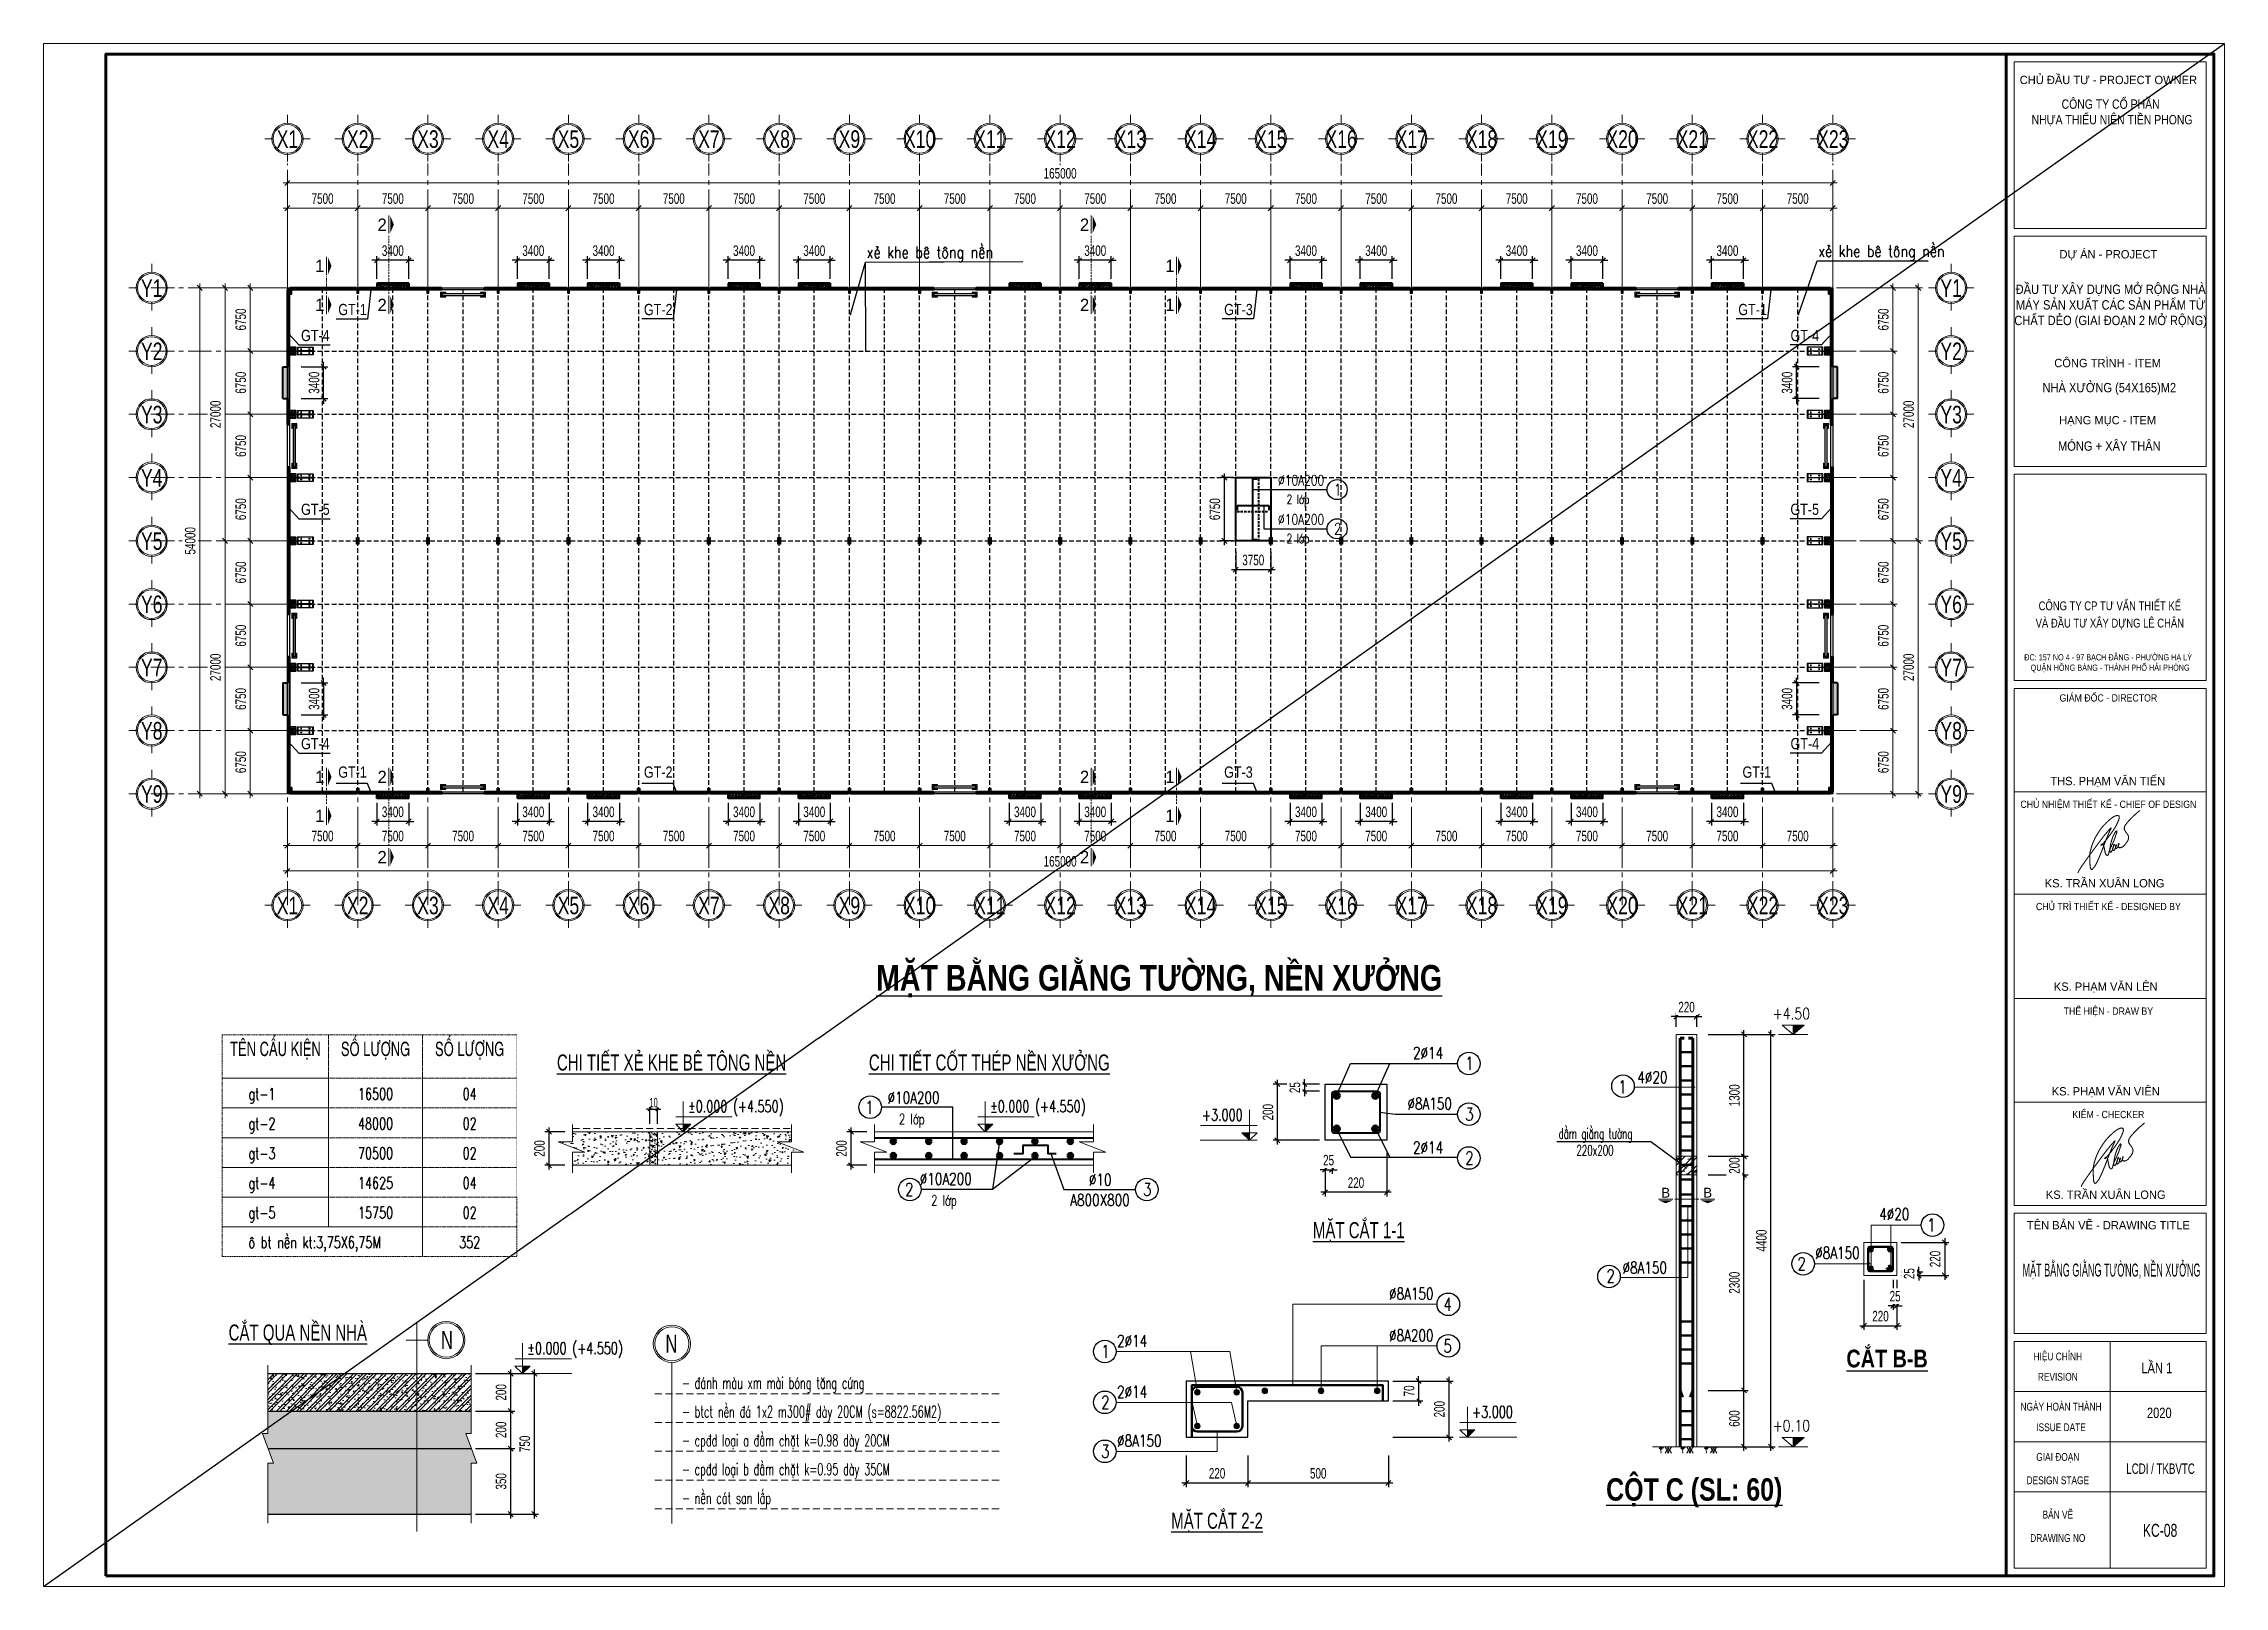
# Model space of a CAD drawing. Header units: inches. Extents: x 541671 to 837720, y 76128 to 1008472.
# Drawn here: x 604872 to 837720, y 171496 to 336153 of the extents above; entities that cross this region are included whole.
import ezdxf
from ezdxf.enums import TextEntityAlignment as Align

# ---------------------------------------------------------------- set-up
doc = ezdxf.new("R2010")
doc.units = ezdxf.units.IN
doc.header["$MEASUREMENT"] = 0
doc.header["$PDMODE"] = 32
doc.header["$PDSIZE"] = -1
for name, pattern in [('CENTER2', [1.125, 0.75, -0.125, 0.125, -0.125]), ('CENTERX2', [4, 2.5, -0.5, 0.5, -0.5]), ('DASHDOT', [1, 0.5, -0.25, 0, -0.25]), ('HIDDEN', [0.375, 0.25, -0.125]), ('HIDDEN2', [0.1875, 0.125, -0.0625])]:
    doc.linetypes.add(name, pattern=pattern)
doc.layers.get('0').update_dxf_attribs({"lineweight": 18})
for name, color, linetype, lineweight in [('2110 dim 0.13', 149, 'Continuous', 13), ('Block', 7, 'Continuous', 9), ('EG Dim', 8, 'Continuous', 18), ('EG Hatch', 252, 'Continuous', 5), ('EG Net dam2', 6, 'Continuous', 50), ('EG Net khuat', 4, 'HIDDEN', 20), ('EG Net thay', 7, 'Continuous', 20), ('EG Text2', 7, 'Continuous', 25), ('ISO', 153, 'Continuous', 15), ('KCS_SNODE', 6, 'Continuous', 18), ('KCS_STEEL', 4, 'Continuous', 35), ('KICHTHUOC', 4, 'Continuous', 18), ('LC Dim', 8, 'Continuous', 18), ('LC Dim @ 1', 8, 'Continuous', 18), ('LC Hatch', 252, 'Continuous', 9), ('LC ISO', 153, 'Continuous', 13), ('LC Khac', 4, 'Continuous', 9), ('LC MANH DUT', 35, 'HIDDEN', 5), ('LC Net dam 1', 30, 'Continuous', 30), ('LC Net dam2', 6, 'Continuous', 40), ('LC Net dam3', 1, 'Continuous', 60), ('LC Net manh', 239, 'Continuous', 5), ('LC Net thay', 7, 'Continuous', 25), ('LC Net truc', 79, 'DASHDOT', 13), ('LC Text1', 3, 'Continuous', 20), ('LC Text2', 7, 'Continuous', 25), ('TEXT1', 3, 'Continuous', 15)]:
    doc.layers.add(name, color=color, linetype=linetype, lineweight=lineweight)
for name, color, linetype in [('7', 7, 'Continuous'), ('BOLTS', 1, 'Continuous'), ('DIM', 1, 'Continuous'), ('Khungten_LCDI', 7, 'Continuous'), ('Kientruc', 7, 'Continuous'), ('text', 7, 'Continuous')]:
    doc.layers.add(name, color=color, linetype=linetype)
doc.layers.add('KCS_Plotter', color=11, linetype='Continuous', plot=False)
doc.styles.add('EG 1', font='VHAVANB_2.TTF')
doc.styles.add('EG Hai', font='VHARIALN_3.TTF', dxfattribs={"width": 0.7})
doc.styles.add('EG Huy', font='vnsimli.shx', dxfattribs={"width": 0.75})
doc.styles.add('HOATBIF', font='hoatbif.shx', dxfattribs={"width": 0.5})
doc.styles.add('Khungten', font='VHAVAN_2.TTF', dxfattribs={"width": 0.8, "height": 5000})
doc.styles.add('KICH THUOC', font='VHELVCN.TTF')
doc.styles.add('LC 1', font='VHAVANB_2.TTF')
doc.styles.add('LC 2', font='VHARIALN_3.TTF', dxfattribs={"width": 0.7})
doc.styles.add('LC 3', font='vnsimli.shx', dxfattribs={"width": 0.75})
doc.styles.add('LC3', font='VHARIALB_3.TTF', dxfattribs={"width": 0.8})
doc.styles.add('T1', font='Vnsimli.shx', dxfattribs={"width": 0.8})
doc.styles.add('T2', font='VHARIAL_2.TTF', dxfattribs={"width": 0.8})
doc.styles.add('Title', font='VHAVAN_2.TTF', dxfattribs={"width": 0.8})
doc.styles.add('VNAVANTH', font='VHAVANB_2.TTF', dxfattribs={"width": 0.6})
doc.styles.add('VNISHX', font='vn_vni.shx', dxfattribs={"width": 0.7})
doc.dimstyles.new('1-100', dxfattribs={"dimscale": 60, "dimtxt": 2.2, "dimasz": 0.4, "dimexe": 0.5, "dimexo": 0, "dimgap": 1, "dimtad": 1, "dimdec": 0, "dimzin": 0, "dimdsep": 46, "dimtxsty": 'HOATBIF', "dimblk1": 'DOT', "dimblk2": 'DOT', "dimsah": 1, "dimcen": -1, "dimdle": 1, "dimclrd": 256, "dimclre": 256, "dimclrt": 130, "dimadec": 0, "dimazin": 0, "dimtfac": 0.333333, "dimtdec": 0, "dimtix": 1, "dimtmove": 2, "dimatfit": 3, "dimldrblk": 'DOT', "dimfxl": 0.5, "dimtvp": 0.833333, "dimtolj": 1, "dimtzin": 12, "dimarcsym": 0})
doc.dimstyles.new('1-40', dxfattribs={"dimscale": 100, "dimtxt": 2.5, "dimasz": 0.35, "dimexe": 0.5, "dimexo": 0, "dimgap": 0.8, "dimtad": 1, "dimdec": 0, "dimlfac": 0.4, "dimzin": 0, "dimdsep": 46, "dimtxsty": 'HOATBIF', "dimblk1": 'DOT', "dimblk2": 'DOT', "dimsah": 1, "dimcen": -1, "dimdle": 1, "dimclrd": 256, "dimclre": 256, "dimclrt": 4, "dimadec": 3, "dimazin": 2, "dimtfac": 0.333333, "dimtdec": 0, "dimtix": 1, "dimtmove": 2, "dimatfit": 3, "dimldrblk": 'DOT', "dimfxl": 1, "dimtvp": 0.833333, "dimtolj": 1, "dimtzin": 0, "dimarcsym": 0})
doc.dimstyles.new('DDC_2', dxfattribs={"dimscale": 10, "dimtxt": 2.5, "dimasz": 1.2, "dimexe": 1, "dimexo": 1, "dimgap": 1, "dimtad": 1, "dimdec": 0, "dimzin": 0, "dimdsep": 46, "dimtxsty": 'VNISHX', "dimblk": 'OBLIQUE', "dimcen": 1, "dimdle": 1, "dimclrd": 8, "dimclre": 8, "dimclrt": 3, "dimaunit": 1, "dimadec": 0, "dimazin": 0, "dimtfac": 1, "dimtdec": 0, "dimtix": 1, "dimtmove": 1, "dimatfit": 3, "dimfxl": 4, "dimtvp": 2.25, "dimtfill": 1, "dimtolj": 1, "dimtzin": 0, "dimarcsym": 0})
doc.dimstyles.new('TV 25', dxfattribs={"dimscale": 0, "dimtxt": 160, "dimasz": 75, "dimexe": 75, "dimexo": 75, "dimgap": 30, "dimtad": 1, "dimdec": 0, "dimlfac": 0.25, "dimzin": 0, "dimdsep": 46, "dimtxsty": 'KICH THUOC', "dimblk": 'ARCHTICK', "dimcen": 0.09, "dimdle": 75, "dimclrd": 256, "dimclre": 256, "dimclrt": 256, "dimadec": 0, "dimazin": 0, "dimtfac": 1, "dimtdec": 0, "dimtix": 1, "dimtofl": 0, "dimtmove": 2, "dimatfit": 3, "dimfxl": 1, "dimtolj": 1, "dimtzin": 0, "dimlwd": -1, "dimarcsym": 0})
pattern_1 = [(50, (-19917.5, 196369.2), (430.35611, -37.65128), [45, -495]), (355, (-19917.5, 196369.2), (-83.2508, 451.31528), [36, -396]), (100.4514, (-19881.63, 196366.06), (347.10563, 413.66373), [38.24411, -420.68527]), (46.1842, (-19917.5, 196489.2), (640.34463, -99.3114), [67.5, -742.5]), (96.6356, (-19864.1, 196480.9), (560.7976, 584.4707), [57.36617, -631.0278]), (351.1842, (-19917.5, 196489.2), (560.79717, 584.47116), [54, -594]), (21, (-19857.5, 196459.2), (358.14423, -241.57133), [45, -495]), (326, (-19857.5, 196459.2), (145.9892, 435.09003), [36, -396]), (71.4514, (-19827.64, 196439.06), (504.13358, 193.5183), [38.24411, -420.68527]), (37.5, (-19917.49, 196369.2), (7.295913, 199.736312), [0, -391.2, 0, -402, 0, -397.5]), (7.5, (-19917.49, 196369.2), (157.84172, 236.647027), [0, -229.2, 0, -382.2, 0, -151.5]), (327.5, (-20051.29, 196369.2), (320.293462, -13.532923), [0, -150, 0, -468, 0, -621]), (317.5, (-20111.3, 196369.2), (349.9117, 60.06299), [0, -195, 0, -310.8, 0, -441]), (45, (-19917.49, 196369.2), (-159.099026, 159.099026), []), (45, (-19811.42, 196369.2), (-159.099026, 159.099026), [])]
pattern_2 = [(50, (-12417.5, 196369.2), (430.35611, -37.65128), [45, -495]), (355, (-12417.5, 196369.2), (-83.2508, 451.31528), [36, -396]), (100.4514, (-12381.63, 196366.06), (347.10563, 413.66373), [38.2441, -420.68527]), (46.1842, (-12417.5, 196489.2), (640.34463, -99.3114), [67.5, -742.5]), (96.6356, (-12364.1, 196480.9), (560.7976, 584.4707), [57.3662, -631.0278]), (351.1842, (-12417.5, 196489.2), (560.79717, 584.47116), [54, -594]), (21, (-12357.5, 196459.2), (358.14423, -241.57133), [45, -495]), (326, (-12357.5, 196459.2), (145.9892, 435.09003), [36, -396]), (71.4514, (-12327.64, 196439.06), (504.13358, 193.5183), [38.2441, -420.68527]), (37.5, (-12417.49, 196369.2), (7.295913, 199.736312), [0, -391.2, 0, -402, 0, -397.5]), (7.5, (-12417.49, 196369.2), (157.84172, 236.64703), [0, -229.2, 0, -382.2, 0, -151.5]), (327.5, (-12551.29, 196369.2), (320.29346, -13.532923), [0, -150, 0, -468, 0, -621]), (317.5, (-12611.3, 196369.2), (349.9117, 60.06299), [0, -195, 0, -310.8, 0, -441]), (45, (-12417.49, 196369.2), (-159.099026, 159.099026), []), (45, (-12311.42, 196369.2), (-159.099026, 159.099026), [])]
pattern_3 = [(50, (2582.5, 196369.2), (430.35611, -37.65128), [45, -495]), (355, (2582.5, 196369.2), (-83.2508, 451.31528), [36, -396]), (100.4514, (2618.37, 196366.06), (347.10563, 413.66373), [38.2441, -420.68527]), (46.1842, (2582.5, 196489.2), (640.34463, -99.3114), [67.5, -742.5]), (96.6356, (2635.9, 196480.9), (560.7976, 584.4707), [57.3662, -631.0278]), (351.1842, (2582.5, 196489.2), (560.7972, 584.47116), [54, -594]), (21, (2642.5, 196459.2), (358.14423, -241.57133), [45, -495]), (326, (2642.5, 196459.2), (145.9892, 435.09003), [36, -396]), (71.4514, (2672.36, 196439.06), (504.13358, 193.5183), [38.2441, -420.68527]), (37.5, (2582.51, 196369.2), (7.295913, 199.736312), [0, -391.2, 0, -402, 0, -397.5]), (7.5, (2582.51, 196369.2), (157.84172, 236.64703), [0, -229.2, 0, -382.2, 0, -151.5]), (327.5, (2448.71, 196369.2), (320.29346, -13.532923), [0, -150, 0, -468, 0, -621]), (317.5, (2388.7, 196369.2), (349.9117, 60.06299), [0, -195, 0, -310.8, 0, -441]), (45, (2582.51, 196369.2), (-159.099026, 159.099026), []), (45, (2688.58, 196369.2), (-159.099026, 159.099026), [])]
pattern_4 = [(50, (10082.5, 196369.2), (430.35611, -37.65128), [45, -495]), (355, (10082.5, 196369.2), (-83.2508, 451.31528), [36, -396]), (100.4514, (10118.37, 196366.06), (347.10563, 413.66373), [38.2441, -420.68527]), (46.1842, (10082.5, 196489.2), (640.34463, -99.3114), [67.5, -742.5]), (96.6356, (10135.9, 196480.9), (560.7976, 584.4707), [57.3662, -631.0278]), (351.1842, (10082.5, 196489.2), (560.7972, 584.47116), [54, -594]), (21, (10142.5, 196459.2), (358.14423, -241.57133), [45, -495]), (326, (10142.5, 196459.2), (145.9892, 435.09003), [36, -396]), (71.4514, (10172.36, 196439.06), (504.13358, 193.5183), [38.2441, -420.68527]), (37.5, (10082.51, 196369.2), (7.295913, 199.736312), [0, -391.2, 0, -402, 0, -397.5]), (7.5, (10082.51, 196369.2), (157.84172, 236.64703), [0, -229.2, 0, -382.2, 0, -151.5]), (327.5, (9948.71, 196369.2), (320.29346, -13.532923), [0, -150, 0, -468, 0, -621]), (317.5, (9888.7, 196369.2), (349.9117, 60.06299), [0, -195, 0, -310.8, 0, -441]), (45, (10082.51, 196369.2), (-159.099026, 159.099026), []), (45, (10188.58, 196369.2), (-159.099026, 159.099026), [])]
pattern_5 = [(50, (25082.5, 196369.2), (430.35611, -37.65128), [45, -495]), (355, (25082.5, 196369.2), (-83.2508, 451.31528), [36, -396]), (100.4514, (25118.37, 196366.06), (347.10563, 413.66373), [38.2441, -420.68527]), (46.1842, (25082.5, 196489.2), (640.34463, -99.3114), [67.5, -742.5]), (96.6356, (25135.9, 196480.9), (560.7976, 584.4707), [57.3662, -631.0278]), (351.1842, (25082.5, 196489.2), (560.7972, 584.47116), [54, -594]), (21, (25142.5, 196459.2), (358.14423, -241.57133), [45, -495]), (326, (25142.5, 196459.2), (145.9892, 435.09003), [36, -396]), (71.4514, (25172.36, 196439.06), (504.13358, 193.5183), [38.2441, -420.68527]), (37.5, (25082.51, 196369.2), (7.295913, 199.736312), [0, -391.2, 0, -402, 0, -397.5]), (7.5, (25082.51, 196369.2), (157.84172, 236.64703), [0, -229.2, 0, -382.2, 0, -151.5]), (327.5, (24948.71, 196369.2), (320.29346, -13.532923), [0, -150, 0, -468, 0, -621]), (317.5, (24888.7, 196369.2), (349.9117, 60.06299), [0, -195, 0, -310.8, 0, -441]), (45, (25082.51, 196369.2), (-159.099026, 159.099026), []), (45, (25188.58, 196369.2), (-159.099026, 159.099026), [])]
pattern_6 = [(50, (32582.5, 196369.2), (430.35611, -37.65128), [45, -495]), (355, (32582.5, 196369.2), (-83.2508, 451.31528), [36, -396]), (100.4514, (32618.37, 196366.06), (347.10563, 413.66373), [38.2441, -420.68527]), (46.1842, (32582.5, 196489.2), (640.34463, -99.3114), [67.5, -742.5]), (96.6356, (32635.9, 196480.9), (560.7976, 584.4707), [57.3662, -631.0278]), (351.1842, (32582.5, 196489.2), (560.7972, 584.47116), [54, -594]), (21, (32642.5, 196459.2), (358.14423, -241.57133), [45, -495]), (326, (32642.5, 196459.2), (145.9892, 435.09003), [36, -396]), (71.4514, (32672.36, 196439.06), (504.13358, 193.5183), [38.2441, -420.68527]), (37.5, (32582.51, 196369.2), (7.295913, 199.736312), [0, -391.2, 0, -402, 0, -397.5]), (7.5, (32582.51, 196369.2), (157.84172, 236.64703), [0, -229.2, 0, -382.2, 0, -151.5]), (327.5, (32448.71, 196369.2), (320.29346, -13.532923), [0, -150, 0, -468, 0, -621]), (317.5, (32388.7, 196369.2), (349.9117, 60.06299), [0, -195, 0, -310.8, 0, -441]), (45, (32582.51, 196369.2), (-159.099026, 159.099026), []), (45, (32688.58, 196369.2), (-159.099026, 159.099026), [])]
pattern_7 = [(50, (55082.5, 196369.2), (430.35611, -37.65128), [45, -495]), (355, (55082.5, 196369.2), (-83.2508, 451.31528), [36, -396]), (100.4514, (55118.37, 196366.06), (347.10563, 413.66373), [38.2441, -420.68527]), (46.1842, (55082.5, 196489.2), (640.34463, -99.3114), [67.5, -742.5]), (96.6356, (55135.9, 196480.9), (560.7976, 584.4707), [57.3662, -631.0278]), (351.1842, (55082.5, 196489.2), (560.7972, 584.47116), [54, -594]), (21, (55142.5, 196459.2), (358.14423, -241.57133), [45, -495]), (326, (55142.5, 196459.2), (145.9892, 435.09003), [36, -396]), (71.4514, (55172.36, 196439.06), (504.13358, 193.5183), [38.2441, -420.68527]), (37.5, (55082.51, 196369.2), (7.295913, 199.736312), [0, -391.2, 0, -402, 0, -397.5]), (7.5, (55082.51, 196369.2), (157.84172, 236.64703), [0, -229.2, 0, -382.2, 0, -151.5]), (327.5, (54948.71, 196369.2), (320.29346, -13.532923), [0, -150, 0, -468, 0, -621]), (317.5, (54888.7, 196369.2), (349.9117, 60.06299), [0, -195, 0, -310.8, 0, -441]), (45, (55082.51, 196369.2), (-159.099026, 159.099026), []), (45, (55188.58, 196369.2), (-159.099026, 159.099026), [])]
pattern_8 = [(50, (62582.5, 196369.2), (430.35611, -37.65128), [45, -495]), (355, (62582.5, 196369.2), (-83.2508, 451.31528), [36, -396]), (100.4514, (62618.37, 196366.06), (347.10563, 413.66373), [38.2441, -420.68527]), (46.1842, (62582.5, 196489.2), (640.34463, -99.3114), [67.5, -742.5]), (96.6356, (62635.9, 196480.9), (560.7976, 584.4707), [57.3662, -631.0278]), (351.1842, (62582.5, 196489.2), (560.7972, 584.47116), [54, -594]), (21, (62642.5, 196459.2), (358.14423, -241.57133), [45, -495]), (326, (62642.5, 196459.2), (145.9892, 435.09003), [36, -396]), (71.4514, (62672.36, 196439.06), (504.13358, 193.5183), [38.2441, -420.68527]), (37.5, (62582.51, 196369.2), (7.295913, 199.736312), [0, -391.2, 0, -402, 0, -397.5]), (7.5, (62582.51, 196369.2), (157.84172, 236.64703), [0, -229.2, 0, -382.2, 0, -151.5]), (327.5, (62448.71, 196369.2), (320.29346, -13.532923), [0, -150, 0, -468, 0, -621]), (317.5, (62388.7, 196369.2), (349.9117, 60.06299), [0, -195, 0, -310.8, 0, -441]), (45, (62582.51, 196369.2), (-159.099026, 159.099026), []), (45, (62688.58, 196369.2), (-159.099026, 159.099026), [])]
pattern_9 = [(50, (85082.5, 196369.2), (430.35611, -37.65128), [45, -495]), (355, (85082.5, 196369.2), (-83.2508, 451.31528), [36, -396]), (100.4514, (85118.37, 196366.06), (347.10563, 413.66373), [38.2441, -420.68527]), (46.1842, (85082.5, 196489.2), (640.34463, -99.3114), [67.5, -742.5]), (96.6356, (85135.9, 196480.9), (560.7976, 584.4707), [57.3662, -631.0278]), (351.1842, (85082.5, 196489.2), (560.7972, 584.47116), [54, -594]), (21, (85142.5, 196459.2), (358.14423, -241.57133), [45, -495]), (326, (85142.5, 196459.2), (145.9892, 435.09003), [36, -396]), (71.4514, (85172.36, 196439.06), (504.13358, 193.5183), [38.2441, -420.68527]), (37.5, (85082.51, 196369.2), (7.295913, 199.736312), [0, -391.2, 0, -402, 0, -397.5]), (7.5, (85082.51, 196369.2), (157.84172, 236.64703), [0, -229.2, 0, -382.2, 0, -151.5]), (327.5, (84948.71, 196369.2), (320.29346, -13.532923), [0, -150, 0, -468, 0, -621]), (317.5, (84888.7, 196369.2), (349.9117, 60.06299), [0, -195, 0, -310.8, 0, -441]), (45, (85082.51, 196369.2), (-159.099026, 159.099026), []), (45, (85188.58, 196369.2), (-159.099026, 159.099026), [])]
pattern_10 = [(50, (92582.5, 196369.2), (430.35611, -37.65128), [45, -495]), (355, (92582.5, 196369.2), (-83.2508, 451.31528), [36, -396]), (100.4514, (92618.37, 196366.06), (347.10563, 413.66373), [38.2441, -420.68527]), (46.1842, (92582.5, 196489.2), (640.34463, -99.3114), [67.5, -742.5]), (96.6356, (92635.9, 196480.9), (560.7976, 584.4707), [57.3662, -631.0278]), (351.1842, (92582.5, 196489.2), (560.7972, 584.47116), [54, -594]), (21, (92642.5, 196459.2), (358.14423, -241.57133), [45, -495]), (326, (92642.5, 196459.2), (145.9892, 435.09003), [36, -396]), (71.4514, (92672.36, 196439.06), (504.13358, 193.5183), [38.2441, -420.68527]), (37.5, (92582.51, 196369.2), (7.295913, 199.736312), [0, -391.2, 0, -402, 0, -397.5]), (7.5, (92582.51, 196369.2), (157.84172, 236.64703), [0, -229.2, 0, -382.2, 0, -151.5]), (327.5, (92448.71, 196369.2), (320.29346, -13.532923), [0, -150, 0, -468, 0, -621]), (317.5, (92388.7, 196369.2), (349.9117, 60.06299), [0, -195, 0, -310.8, 0, -441]), (45, (92582.51, 196369.2), (-159.099026, 159.099026), []), (45, (92688.58, 196369.2), (-159.099026, 159.099026), [])]
pattern_11 = [(50, (107582.5, 196369.2), (430.35611, -37.65128), [45, -495]), (355, (107582.5, 196369.2), (-83.2508, 451.31528), [36, -396]), (100.4514, (107618.37, 196366.06), (347.10563, 413.66373), [38.2441, -420.68527]), (46.1842, (107582.5, 196489.2), (640.34463, -99.3114), [67.5, -742.5]), (96.6356, (107635.9, 196480.9), (560.7976, 584.4707), [57.3662, -631.0278]), (351.1842, (107582.5, 196489.2), (560.7972, 584.47116), [54, -594]), (21, (107642.5, 196459.2), (358.14423, -241.57133), [45, -495]), (326, (107642.5, 196459.2), (145.9892, 435.09003), [36, -396]), (71.4514, (107672.36, 196439.06), (504.13358, 193.5183), [38.2441, -420.68527]), (37.5, (107582.51, 196369.2), (7.295913, 199.736312), [0, -391.2, 0, -402, 0, -397.5]), (7.5, (107582.51, 196369.2), (157.84172, 236.64703), [0, -229.2, 0, -382.2, 0, -151.5]), (327.5, (107448.71, 196369.2), (320.29346, -13.532923), [0, -150, 0, -468, 0, -621]), (317.5, (107388.7, 196369.2), (349.9117, 60.06299), [0, -195, 0, -310.8, 0, -441]), (45, (107582.51, 196369.2), (-159.099026, 159.099026), []), (45, (107688.58, 196369.2), (-159.099026, 159.099026), [])]
pattern_12 = [(50, (115082.5, 196369.2), (430.35611, -37.65128), [45, -495]), (355, (115082.5, 196369.2), (-83.2508, 451.31528), [36, -396]), (100.4514, (115118.37, 196366.06), (347.10563, 413.66373), [38.2441, -420.68527]), (46.1842, (115082.5, 196489.2), (640.34463, -99.3114), [67.5, -742.5]), (96.6356, (115135.9, 196480.9), (560.7976, 584.4707), [57.3662, -631.0278]), (351.1842, (115082.5, 196489.2), (560.79717, 584.47116), [54, -594]), (21, (115142.5, 196459.2), (358.14423, -241.57133), [45, -495]), (326, (115142.5, 196459.2), (145.9892, 435.09003), [36, -396]), (71.4514, (115172.36, 196439.06), (504.13358, 193.5183), [38.2441, -420.68527]), (37.5, (115082.51, 196369.2), (7.295913, 199.736312), [0, -391.2, 0, -402, 0, -397.5]), (7.5, (115082.51, 196369.2), (157.84172, 236.64703), [0, -229.2, 0, -382.2, 0, -151.5]), (327.5, (114948.71, 196369.2), (320.29346, -13.532923), [0, -150, 0, -468, 0, -621]), (317.5, (114888.7, 196369.2), (349.9117, 60.06299), [0, -195, 0, -310.8, 0, -441]), (45, (115082.51, 196369.2), (-159.099026, 159.099026), []), (45, (115188.58, 196369.2), (-159.099026, 159.099026), [])]
pattern_13 = [(50, (130082.5, 196369.2), (430.35611, -37.65128), [45, -495]), (355, (130082.5, 196369.2), (-83.2508, 451.31528), [36, -396]), (100.4514, (130118.37, 196366.06), (347.10563, 413.66373), [38.2441, -420.68527]), (46.1842, (130082.5, 196489.2), (640.34463, -99.3114), [67.5, -742.5]), (96.6356, (130135.9, 196480.9), (560.7976, 584.4707), [57.3662, -631.0278]), (351.1842, (130082.5, 196489.2), (560.7972, 584.47116), [54, -594]), (21, (130142.5, 196459.2), (358.14423, -241.57133), [45, -495]), (326, (130142.5, 196459.2), (145.9892, 435.09003), [36, -396]), (71.4514, (130172.36, 196439.06), (504.13358, 193.5183), [38.2441, -420.68527]), (37.5, (130082.51, 196369.2), (7.295913, 199.736312), [0, -391.2, 0, -402, 0, -397.5]), (7.5, (130082.51, 196369.2), (157.84172, 236.64703), [0, -229.2, 0, -382.2, 0, -151.5]), (327.5, (129948.71, 196369.2), (320.29346, -13.532923), [0, -150, 0, -468, 0, -621]), (317.5, (129888.7, 196369.2), (349.9117, 60.06299), [0, -195, 0, -310.8, 0, -441]), (45, (130082.51, 196369.2), (-159.099026, 159.099026), []), (45, (130188.58, 196369.2), (-159.099026, 159.099026), [])]
pattern_14 = [(50, (17582.5, 196369.2), (430.35611, -37.65128), [45, -495]), (355, (17582.5, 196369.2), (-83.2508, 451.31528), [36, -396]), (100.4514, (17618.37, 196366.06), (347.10563, 413.66373), [38.2441, -420.68527]), (46.1842, (17582.5, 196489.2), (640.34463, -99.3114), [67.5, -742.5]), (96.6356, (17635.9, 196480.9), (560.7976, 584.4707), [57.3662, -631.0278]), (351.1842, (17582.5, 196489.2), (560.7972, 584.47116), [54, -594]), (21, (17642.5, 196459.2), (358.14423, -241.57133), [45, -495]), (326, (17642.5, 196459.2), (145.9892, 435.09003), [36, -396]), (71.4514, (17672.36, 196439.06), (504.13358, 193.5183), [38.2441, -420.68527]), (37.5, (17582.51, 196369.2), (7.295913, 199.736312), [0, -391.2, 0, -402, 0, -397.5]), (7.5, (17582.51, 196369.2), (157.84172, 236.64703), [0, -229.2, 0, -382.2, 0, -151.5]), (327.5, (17448.71, 196369.2), (320.29346, -13.532923), [0, -150, 0, -468, 0, -621]), (317.5, (17388.7, 196369.2), (349.9117, 60.06299), [0, -195, 0, -310.8, 0, -441]), (45, (17582.51, 196369.2), (-159.099026, 159.099026), []), (45, (17688.58, 196369.2), (-159.099026, 159.099026), [])]
pattern_15 = [(50, (40082.5, 196369.2), (430.35611, -37.65128), [45, -495]), (355, (40082.5, 196369.2), (-83.2508, 451.31528), [36, -396]), (100.4514, (40118.37, 196366.06), (347.10563, 413.66373), [38.2441, -420.68527]), (46.1842, (40082.5, 196489.2), (640.34463, -99.3114), [67.5, -742.5]), (96.6356, (40135.9, 196480.9), (560.7976, 584.4707), [57.3662, -631.0278]), (351.1842, (40082.5, 196489.2), (560.79717, 584.47116), [54, -594]), (21, (40142.5, 196459.2), (358.14423, -241.57133), [45, -495]), (326, (40142.5, 196459.2), (145.9892, 435.09003), [36, -396]), (71.4514, (40172.36, 196439.06), (504.13358, 193.5183), [38.2441, -420.68527]), (37.5, (40082.51, 196369.2), (7.295913, 199.736312), [0, -391.2, 0, -402, 0, -397.5]), (7.5, (40082.51, 196369.2), (157.84172, 236.64703), [0, -229.2, 0, -382.2, 0, -151.5]), (327.5, (39948.71, 196369.2), (320.29346, -13.532923), [0, -150, 0, -468, 0, -621]), (317.5, (39888.7, 196369.2), (349.9117, 60.06299), [0, -195, 0, -310.8, 0, -441]), (45, (40082.51, 196369.2), (-159.099026, 159.099026), []), (45, (40188.58, 196369.2), (-159.099026, 159.099026), [])]
pattern_16 = [(50, (70082.5, 196369.2), (430.35611, -37.65128), [45, -495]), (355, (70082.5, 196369.2), (-83.2508, 451.31528), [36, -396]), (100.4514, (70118.37, 196366.06), (347.10563, 413.66373), [38.2441, -420.68527]), (46.1842, (70082.5, 196489.2), (640.34463, -99.3114), [67.5, -742.5]), (96.6356, (70135.9, 196480.9), (560.7976, 584.4707), [57.3662, -631.0278]), (351.1842, (70082.5, 196489.2), (560.7972, 584.47116), [54, -594]), (21, (70142.5, 196459.2), (358.14423, -241.57133), [45, -495]), (326, (70142.5, 196459.2), (145.9892, 435.09003), [36, -396]), (71.4514, (70172.36, 196439.06), (504.13358, 193.5183), [38.2441, -420.68527]), (37.5, (70082.51, 196369.2), (7.295913, 199.736312), [0, -391.2, 0, -402, 0, -397.5]), (7.5, (70082.51, 196369.2), (157.84172, 236.64703), [0, -229.2, 0, -382.2, 0, -151.5]), (327.5, (69948.71, 196369.2), (320.29346, -13.532923), [0, -150, 0, -468, 0, -621]), (317.5, (69888.7, 196369.2), (349.9117, 60.06299), [0, -195, 0, -310.8, 0, -441]), (45, (70082.51, 196369.2), (-159.099026, 159.099026), []), (45, (70188.58, 196369.2), (-159.099026, 159.099026), [])]
pattern_17 = [(50, (77582.5, 196369.2), (430.35611, -37.65128), [45, -495]), (355, (77582.5, 196369.2), (-83.2508, 451.31528), [36, -396]), (100.4514, (77618.37, 196366.06), (347.10563, 413.66373), [38.2441, -420.68527]), (46.1842, (77582.5, 196489.2), (640.34463, -99.3114), [67.5, -742.5]), (96.6356, (77635.9, 196480.9), (560.7976, 584.4707), [57.3662, -631.0278]), (351.1842, (77582.5, 196489.2), (560.7972, 584.47116), [54, -594]), (21, (77642.5, 196459.2), (358.14423, -241.57133), [45, -495]), (326, (77642.5, 196459.2), (145.9892, 435.09003), [36, -396]), (71.4514, (77672.36, 196439.06), (504.13358, 193.5183), [38.2441, -420.68527]), (37.5, (77582.51, 196369.2), (7.295913, 199.736312), [0, -391.2, 0, -402, 0, -397.5]), (7.5, (77582.51, 196369.2), (157.84172, 236.64703), [0, -229.2, 0, -382.2, 0, -151.5]), (327.5, (77448.71, 196369.2), (320.29346, -13.532923), [0, -150, 0, -468, 0, -621]), (317.5, (77388.7, 196369.2), (349.9117, 60.06299), [0, -195, 0, -310.8, 0, -441]), (45, (77582.51, 196369.2), (-159.099026, 159.099026), []), (45, (77688.58, 196369.2), (-159.099026, 159.099026), [])]
pattern_18 = [(50, (100082.5, 196369.2), (430.35611, -37.65128), [45, -495]), (355, (100082.5, 196369.2), (-83.2508, 451.31528), [36, -396]), (100.4514, (100118.37, 196366.06), (347.10563, 413.66373), [38.2441, -420.68527]), (46.1842, (100082.5, 196489.2), (640.34463, -99.3114), [67.5, -742.5]), (96.6356, (100135.9, 196480.9), (560.7976, 584.4707), [57.3662, -631.0278]), (351.1842, (100082.5, 196489.2), (560.7972, 584.47116), [54, -594]), (21, (100142.5, 196459.2), (358.14423, -241.57133), [45, -495]), (326, (100142.5, 196459.2), (145.9892, 435.09003), [36, -396]), (71.4514, (100172.36, 196439.06), (504.13358, 193.5183), [38.2441, -420.68527]), (37.5, (100082.51, 196369.2), (7.295913, 199.736312), [0, -391.2, 0, -402, 0, -397.5]), (7.5, (100082.51, 196369.2), (157.84172, 236.64703), [0, -229.2, 0, -382.2, 0, -151.5]), (327.5, (99948.71, 196369.2), (320.29346, -13.532923), [0, -150, 0, -468, 0, -621]), (317.5, (99888.7, 196369.2), (349.9117, 60.06299), [0, -195, 0, -310.8, 0, -441]), (45, (100082.51, 196369.2), (-159.099026, 159.099026), []), (45, (100188.58, 196369.2), (-159.099026, 159.099026), [])]
pattern_19 = [(50, (137457.5, 196369.2), (430.35611, -37.65128), [45, -495]), (355, (137457.5, 196369.2), (-83.2508, 451.31528), [36, -396]), (100.4514, (137493.37, 196366.06), (347.10563, 413.66373), [38.2441, -420.68527]), (46.1842, (137457.5, 196489.2), (640.34463, -99.3114), [67.5, -742.5]), (96.6356, (137510.9, 196480.9), (560.7976, 584.4707), [57.3662, -631.0278]), (351.1842, (137457.5, 196489.2), (560.7972, 584.47116), [54, -594]), (21, (137517.5, 196459.2), (358.14423, -241.57133), [45, -495]), (326, (137517.5, 196459.2), (145.9892, 435.09003), [36, -396]), (71.4514, (137547.36, 196439.06), (504.13358, 193.5183), [38.2441, -420.68527]), (37.5, (137457.51, 196369.2), (7.295913, 199.736312), [0, -391.2, 0, -402, 0, -397.5]), (7.5, (137457.51, 196369.2), (157.84172, 236.64703), [0, -229.2, 0, -382.2, 0, -151.5]), (327.5, (137323.71, 196369.2), (320.29346, -13.532923), [0, -150, 0, -468, 0, -621]), (317.5, (137263.7, 196369.2), (349.9117, 60.06299), [0, -195, 0, -310.8, 0, -441]), (45, (137457.51, 196369.2), (-159.099026, 159.099026), []), (45, (137563.58, 196369.2), (-159.099026, 159.099026), [])]

msp = doc.modelspace()

# ---------------------------------------------------------------- texts
at = {"ltscale": 2, "style": 'LC 1'}
msp.add_attdef('B', text='B', height=1045.4, dxfattribs=at).set_placement((778075.6, 213512.6), align=Align.MIDDLE_CENTER)
at = {"layer": 'LC Text1', "color": 3, "style": 'LC 3', "width": 0.7}
for s, p in [('gt-1', (626737.8, 223432.4)), ('gt-2', (626737.8, 220263.4)), ('gt-3', (626737.8, 217094.4)), ('gt-4', (626737.8, 213925.4)), ('gt-5', (626737.8, 210756.4)), ('« bt nÒn kt:3,75X6,75M', (626737.8, 207587.5))]:
    msp.add_text(s, height=1250.08, dxfattribs=at).set_placement(p)
for s, p in [('16500', (640312.4, 223432.4)), ('04', (650360.2, 223432.4)), ('48000', (640312.4, 220263.4)), ('02', (650360.2, 220263.4)), ('70500', (640312.4, 217094.4)), ('02', (650360.2, 217094.4)), ('14625', (640312.4, 213925.4)), ('04', (650360.2, 213925.4)), ('15750', (640312.4, 210756.4)), ('02', (650360.2, 210756.4)), ('352', (650360.2, 207587.5))]:
    msp.add_text(s, height=1250.08, dxfattribs=at).set_placement(p, align=Align.CENTER)
at = {"layer": 'LC Text2', "lineweight": -2, "style": 'LC 2', "width": 0.8}
for s, height, p in [('tªn cÊu kiÖn', 1512.097, (629620.1, 228107.2)), ('sè l\xadîng', 1512.1, (640312.4, 228107.2)), ('sè l\xadîng', 1512.1, (650360.2, 228107.2))]:
    msp.add_text(s, height=height, dxfattribs=at).set_placement(p, align=Align.CENTER)
at = {"layer": 'LC Text2', "linetype": 'ByBlock', "style": 'LC 3', "width": 0.75}
for s, height, p in [('2%%C14', 1250.5, (751085.8, 227808.4)), ('4%%C20', 1250, (775045.4, 225209.1)), ('%%C8A150', 1250.5, (750494.9, 222391.9)), ('2%%C14', 1250.5, (751085.8, 217712.4)), ('4%%C20', 1250, (800868.2, 210601.6)), ('%%C8A150', 1250, (794033.3, 206468.4)), ('%%C8A150', 1250, (773458.7, 204886.2)), ('%%C8A150', 1250.5, (748531.4, 202099.5)), ('2%%C14', 1250.5, (719492.9, 197067.3)), ('%%C8A200', 1250.5, (748531.4, 197656.6)), ('2%%C14', 1250.5, (719492.9, 191635.6)), ('%%C8A150', 1250.5, (719492.9, 186406.6))]:
    msp.add_text(s, height=height, dxfattribs=at).set_placement(p)
at = {"layer": 'LC Text2', "ltscale": 100, "style": 'LC 3', "width": 0.75}
for s, p in [('1', (757114.5, 227309.3)), ('1', (773450, 224785)), ('3', (757114.5, 221892.8)), ('2', (757114.5, 217213.3)), ('2', (772199.2, 204629.9)), ('2', (792585, 205925.4)), ('4', (754785.7, 201600.4)), ('1', (718240.6, 196568.2)), ('5', (754785.7, 197157.5)), ('2', (718240.6, 191136.5)), ('3', (718240.6, 185907.5))]:
    msp.add_text(s, height=1375.6, dxfattribs=at).set_placement(p, align=Align.MIDDLE_CENTER)
at = {"layer": 'text', "ltscale": 0.2, "style": 'EG Hai', "width": 0.8}
for p in [(647939.7, 196269.8), (671900.9, 195871.4)]:
    msp.add_text('n', height=1905.6, dxfattribs=at).set_placement(p, align=Align.BOTTOM_CENTER)
at = {"layer": 'TEXT1', "color": 3, "style": 'EG Huy', "width": 0.6}
for s, height, p in [('dÇm gi»ng t\xadêng', 1127.317, (766630.7, 219257.9)), ('220x200', 1127.32, (768534.3, 217465.6)), ('- ®¸nh mµu xm mµi bãng t¨ng cøng', 1250.049, (673041.8, 192590.6)), ('- btct nÒn ®¸ 1x2 m300# dµy 20CM (s=8822.56M2)', 1250.049, (673041.8, 189517.9)), ('- cp®d lo¹i a ®Çm chÆt k=0.98 dµy 20CM', 1250.049, (673041.8, 186445.3)), ('- cp®d lo¹i b ®Çm chÆt k=0.95 dµy 35CM', 1250.049, (673041.8, 183372.6)), ('- nÒn c¸t san lÊp ', 1250.049, (673041.8, 180299.9))]:
    msp.add_text(s, height=height, dxfattribs=at).set_placement(p)

# ---------------------------------------------------------------- blocks, each defined once
blk = doc.blocks.new('+MBC')
at = {"color": 3, "ltscale": 10}
for points in [[(-1850, 350), (-1850, 400)], [(-1850, -150), (-1850, -100)]]:
    blk.add_lwpolyline(points, dxfattribs=at)
at = {"layer": 'Block', "color": 3, "ltscale": 10}
for points in [[(-1850, 400), (-2400, 400), (-2400, -150), (-1850, -150)], [(-1850, 350), (-2350, 350), (-2350, -100), (-1850, -100)], [(1850, -150), (2400, -150), (2400, 400), (1850, 400)], [(1850, 350), (1850, 400)], [(1850, -100), (2350, -100), (2350, 350), (1850, 350)], [(1850, -150), (1850, -100)]]:
    blk.add_lwpolyline(points, dxfattribs=at)
at = {"layer": 'Block', "color": 7, "ltscale": 10}
blk.add_lwpolyline([(-2250, 0), (2250, 0), (2250, 250), (-2250, 250)], close=True, dxfattribs=at)
at = {"layer": 'Block', "color": 8, "ltscale": 10}
blk.add_lwpolyline([(-2200, 50), (2200, 50), (2200, 200), (-2200, 200)], close=True, dxfattribs=at)
blk = doc.blocks.new('+MBC1')
at = {"color": 3, "ltscale": 10}
for points in [[(-150, 1850), (-100, 1850)], [(350, 1850), (400, 1850)]]:
    blk.add_lwpolyline(points, dxfattribs=at)
at = {"layer": 'Block', "color": 3, "ltscale": 10}
for points in [[(400, 1850), (400, 2400), (-150, 2400), (-150, 1850)], [(350, 1850), (350, 2350), (-100, 2350), (-100, 1850)], [(-150, -1850), (-150, -2400), (400, -2400), (400, -1850)], [(-150, -1850), (-100, -1850)], [(-100, -1850), (-100, -2350), (350, -2350), (350, -1850)], [(350, -1850), (400, -1850)]]:
    blk.add_lwpolyline(points, dxfattribs=at)
at = {"layer": 'Block', "color": 7, "ltscale": 10}
blk.add_lwpolyline([(0, 2250), (0, -2250), (250, -2250), (250, 2250)], close=True, dxfattribs=at)
at = {"layer": 'Block', "color": 8, "ltscale": 10}
blk.add_lwpolyline([(50, 2200), (50, -2200), (200, -2200), (200, 2200)], close=True, dxfattribs=at)
blk = doc.blocks.new('_Oblique')
at = {"color": 0, "linetype": 'ByBlock', "lineweight": -2}
blk.add_line((-0.5, -0.5), (0.5, 0.5), dxfattribs=at)
blk = doc.blocks.new('*D498')
at = {"layer": 'Defpoints', "color": 0, "ltscale": 10, "transparency": 16777216}
for p in [(-123892, -20560), (-119925, -20560), (-119925, -27310)]:
    blk.add_point(p, dxfattribs=at)
at = {"layer": 'DIM', "color": 8, "linetype": 'Continuous', "lineweight": -2, "ltscale": 10, "transparency": 16777216}
for p, q in [((-120375, -20560), (-124342, -20560)), ((-123892, -27760), (-123892, -20110)), ((-120375, -27310), (-124342, -27310))]:
    blk.add_line(p, q, dxfattribs=at)
at = {"layer": 'DIM', "color": 8, "lineweight": -2, "ltscale": 10, "transparency": 16777216, "xscale": 540, "yscale": 540, "zscale": 540}
for p, rotation in [((-123892, -20560), 90), ((-123892, -27310), 270)]:
    blk.add_blockref('_Oblique', p, dxfattribs=dict(at, rotation=rotation))
at = {"layer": 'DIM', "color": 3, "ltscale": 10, "transparency": 16777216, "insert": (-124905, -23935), "char_height": 1125, "attachment_point": 5, "rotation": 90, "style": 'VNISHX', "bg_fill": 3, "box_fill_scale": 1.25, "bg_fill_color": 256, "bg_fill_true_color": 13158600, "bg_fill_transparency": 0}
blk.add_mtext('\\A1;6750', dxfattribs=at)
blk = doc.blocks.new('*D499')
at = {"layer": 'Defpoints', "color": 0, "ltscale": 10, "transparency": 16777216}
for p in [(-119925, 26690), (-123892, 19940), (-119925, 19940)]:
    blk.add_point(p, dxfattribs=at)
at = {"layer": 'DIM', "color": 8, "linetype": 'Continuous', "lineweight": -2, "ltscale": 10, "transparency": 16777216}
for p, q in [((-120375, 26690), (-124342, 26690)), ((-123892, 27140), (-123892, 19490)), ((-120375, 19940), (-124342, 19940))]:
    blk.add_line(p, q, dxfattribs=at)
at = {"layer": 'DIM', "color": 8, "lineweight": -2, "ltscale": 10, "transparency": 16777216, "xscale": 540, "yscale": 540, "zscale": 540}
for p, rotation in [((-123892, 26690), 90), ((-123892, 19940), 270)]:
    blk.add_blockref('_Oblique', p, dxfattribs=dict(at, rotation=rotation))
at = {"layer": 'DIM', "color": 3, "ltscale": 10, "transparency": 16777216, "insert": (-124905, 23315), "char_height": 1125, "attachment_point": 5, "rotation": 90, "style": 'VNISHX', "bg_fill": 3, "box_fill_scale": 1.25, "bg_fill_color": 256, "bg_fill_true_color": 13158600, "bg_fill_transparency": 0}
blk.add_mtext('\\A1;6750', dxfattribs=at)
blk = doc.blocks.new('*D500')
at = {"layer": 'Defpoints', "color": 0, "ltscale": 10, "transparency": 16777216}
for p in [(-123892, -13810), (-119925, -13810), (-119925, -20560)]:
    blk.add_point(p, dxfattribs=at)
at = {"layer": 'DIM', "color": 8, "linetype": 'Continuous', "lineweight": -2, "ltscale": 10, "transparency": 16777216}
for p, q in [((-120375, -13810), (-124342, -13810)), ((-123892, -21010), (-123892, -13360)), ((-120375, -20560), (-124342, -20560))]:
    blk.add_line(p, q, dxfattribs=at)
at = {"layer": 'DIM', "color": 8, "lineweight": -2, "ltscale": 10, "transparency": 16777216, "xscale": 540, "yscale": 540, "zscale": 540}
for p, rotation in [((-123892, -13810), 90), ((-123892, -20560), 270)]:
    blk.add_blockref('_Oblique', p, dxfattribs=dict(at, rotation=rotation))
at = {"layer": 'DIM', "color": 3, "ltscale": 10, "transparency": 16777216, "insert": (-124905, -17185), "char_height": 1125, "attachment_point": 5, "rotation": 90, "style": 'VNISHX', "bg_fill": 3, "box_fill_scale": 1.25, "bg_fill_color": 256, "bg_fill_true_color": 13158600, "bg_fill_transparency": 0}
blk.add_mtext('\\A1;6750', dxfattribs=at)
blk = doc.blocks.new('*D501')
at = {"layer": 'Defpoints', "color": 0, "ltscale": 10, "transparency": 16777216}
for p in [(-123892, -7060), (-119925, -7060), (-119925, -13810)]:
    blk.add_point(p, dxfattribs=at)
at = {"layer": 'DIM', "color": 8, "linetype": 'Continuous', "lineweight": -2, "ltscale": 10, "transparency": 16777216}
for p, q in [((-123892, -14260), (-123892, -6610)), ((-120375, -7060), (-124342, -7060)), ((-120375, -13810), (-124342, -13810))]:
    blk.add_line(p, q, dxfattribs=at)
at = {"layer": 'DIM', "color": 8, "lineweight": -2, "ltscale": 10, "transparency": 16777216, "xscale": 540, "yscale": 540, "zscale": 540}
for p, rotation in [((-123892, -7060), 90), ((-123892, -13810), 270)]:
    blk.add_blockref('_Oblique', p, dxfattribs=dict(at, rotation=rotation))
at = {"layer": 'DIM', "color": 3, "ltscale": 10, "transparency": 16777216, "insert": (-124905, -10435), "char_height": 1125, "attachment_point": 5, "rotation": 90, "style": 'VNISHX', "bg_fill": 3, "box_fill_scale": 1.25, "bg_fill_color": 256, "bg_fill_true_color": 13158600, "bg_fill_transparency": 0}
blk.add_mtext('\\A1;6750', dxfattribs=at)
blk = doc.blocks.new('*D502')
at = {"layer": 'Defpoints', "color": 0, "ltscale": 10, "transparency": 16777216}
for p in [(-123892, -310), (-119925, -310), (-119925, -7060)]:
    blk.add_point(p, dxfattribs=at)
at = {"layer": 'DIM', "color": 8, "linetype": 'Continuous', "lineweight": -2, "ltscale": 10, "transparency": 16777216}
for p, q in [((-123892, -7510), (-123892, 140)), ((-120375, -310), (-124342, -310)), ((-120375, -7060), (-124342, -7060))]:
    blk.add_line(p, q, dxfattribs=at)
at = {"layer": 'DIM', "color": 8, "lineweight": -2, "ltscale": 10, "transparency": 16777216, "xscale": 540, "yscale": 540, "zscale": 540}
for p, rotation in [((-123892, -310), 90), ((-123892, -7060), 270)]:
    blk.add_blockref('_Oblique', p, dxfattribs=dict(at, rotation=rotation))
at = {"layer": 'DIM', "color": 3, "ltscale": 10, "transparency": 16777216, "insert": (-124905, -3685), "char_height": 1125, "attachment_point": 5, "rotation": 90, "style": 'VNISHX', "bg_fill": 3, "box_fill_scale": 1.25, "bg_fill_color": 256, "bg_fill_true_color": 13158600, "bg_fill_transparency": 0}
blk.add_mtext('\\A1;6750', dxfattribs=at)
blk = doc.blocks.new('*D503')
at = {"layer": 'Defpoints', "color": 0, "ltscale": 10, "transparency": 16777216}
for p in [(-123892, 6440), (-119925, 6440), (-119925, -310)]:
    blk.add_point(p, dxfattribs=at)
at = {"layer": 'DIM', "color": 8, "linetype": 'Continuous', "lineweight": -2, "ltscale": 10, "transparency": 16777216}
for p, q in [((-120375, 6440), (-124342, 6440)), ((-123892, -760), (-123892, 6890)), ((-120375, -310), (-124342, -310))]:
    blk.add_line(p, q, dxfattribs=at)
at = {"layer": 'DIM', "color": 8, "lineweight": -2, "ltscale": 10, "transparency": 16777216, "xscale": 540, "yscale": 540, "zscale": 540}
for p, rotation in [((-123892, 6440), 90), ((-123892, -310), 270)]:
    blk.add_blockref('_Oblique', p, dxfattribs=dict(at, rotation=rotation))
at = {"layer": 'DIM', "color": 3, "ltscale": 10, "transparency": 16777216, "insert": (-124905, 3065), "char_height": 1125, "attachment_point": 5, "rotation": 90, "style": 'VNISHX', "bg_fill": 3, "box_fill_scale": 1.25, "bg_fill_color": 256, "bg_fill_true_color": 13158600, "bg_fill_transparency": 0}
blk.add_mtext('\\A1;6750', dxfattribs=at)
blk = doc.blocks.new('*D504')
at = {"layer": 'Defpoints', "color": 0, "ltscale": 10, "transparency": 16777216}
for p in [(-123892, 13190), (-119925, 13190), (-119925, 6440)]:
    blk.add_point(p, dxfattribs=at)
at = {"layer": 'DIM', "color": 8, "linetype": 'Continuous', "lineweight": -2, "ltscale": 10, "transparency": 16777216}
for p, q in [((-120375, 13190), (-124342, 13190)), ((-123892, 5990), (-123892, 13640)), ((-120375, 6440), (-124342, 6440))]:
    blk.add_line(p, q, dxfattribs=at)
at = {"layer": 'DIM', "color": 8, "lineweight": -2, "ltscale": 10, "transparency": 16777216, "xscale": 540, "yscale": 540, "zscale": 540}
for p, rotation in [((-123892, 13190), 90), ((-123892, 6440), 270)]:
    blk.add_blockref('_Oblique', p, dxfattribs=dict(at, rotation=rotation))
at = {"layer": 'DIM', "color": 3, "ltscale": 10, "transparency": 16777216, "insert": (-124905, 9815), "char_height": 1125, "attachment_point": 5, "rotation": 90, "style": 'VNISHX', "bg_fill": 3, "box_fill_scale": 1.25, "bg_fill_color": 256, "bg_fill_true_color": 13158600, "bg_fill_transparency": 0}
blk.add_mtext('\\A1;6750', dxfattribs=at)
blk = doc.blocks.new('*D505')
at = {"layer": 'Defpoints', "color": 0, "ltscale": 10, "transparency": 16777216}
for p in [(-123892, 19940), (-119925, 19940), (-119925, 13190)]:
    blk.add_point(p, dxfattribs=at)
at = {"layer": 'DIM', "color": 8, "linetype": 'Continuous', "lineweight": -2, "ltscale": 10, "transparency": 16777216}
for p, q in [((-120375, 19940), (-124342, 19940)), ((-123892, 12740), (-123892, 20390)), ((-120375, 13190), (-124342, 13190))]:
    blk.add_line(p, q, dxfattribs=at)
at = {"layer": 'DIM', "color": 8, "lineweight": -2, "ltscale": 10, "transparency": 16777216, "xscale": 540, "yscale": 540, "zscale": 540}
for p, rotation in [((-123892, 19940), 90), ((-123892, 13190), 270)]:
    blk.add_blockref('_Oblique', p, dxfattribs=dict(at, rotation=rotation))
at = {"layer": 'DIM', "color": 3, "ltscale": 10, "transparency": 16777216, "insert": (-124905, 16565), "char_height": 1125, "attachment_point": 5, "rotation": 90, "style": 'VNISHX', "bg_fill": 3, "box_fill_scale": 1.25, "bg_fill_color": 256, "bg_fill_true_color": 13158600, "bg_fill_transparency": 0}
blk.add_mtext('\\A1;6750', dxfattribs=at)
blk = doc.blocks.new('*D506')
at = {"layer": 'Defpoints', "color": 0, "ltscale": 10, "transparency": 16777216}
for p in [(-119925, -29183), (-112425, -29183), (-112425, -32838)]:
    blk.add_point(p, dxfattribs=at)
at = {"layer": 'DIM', "color": 8, "linetype": 'Continuous', "lineweight": -2, "ltscale": 10, "transparency": 16777216}
for p, q in [((-119925, -29633), (-119925, -33288)), ((-112425, -29633), (-112425, -33288)), ((-120375, -32838), (-111975, -32838))]:
    blk.add_line(p, q, dxfattribs=at)
at = {"layer": 'DIM', "color": 8, "lineweight": -2, "ltscale": 10, "transparency": 16777216, "xscale": 540, "yscale": 540, "zscale": 540, "rotation": 180}
blk.add_blockref('_Oblique', (-119925, -32838), dxfattribs=at)
at = {"layer": 'DIM', "color": 8, "lineweight": -2, "ltscale": 10, "transparency": 16777216, "xscale": 540, "yscale": 540, "zscale": 540}
blk.add_blockref('_Oblique', (-112425, -32838), dxfattribs=at)
at = {"layer": 'DIM', "color": 3, "ltscale": 10, "transparency": 16777216, "insert": (-116175, -31826), "char_height": 1125, "attachment_point": 5, "style": 'VNISHX', "bg_fill": 3, "box_fill_scale": 1.25, "bg_fill_color": 256, "bg_fill_true_color": 13158600, "bg_fill_transparency": 0}
blk.add_mtext('\\A1;7500', dxfattribs=at)
blk = doc.blocks.new('*D507')
at = {"layer": 'Defpoints', "color": 0, "ltscale": 10, "transparency": 16777216}
for p in [(37575, -29183), (45075, -29183), (37575, -32838)]:
    blk.add_point(p, dxfattribs=at)
at = {"layer": 'DIM', "color": 8, "linetype": 'Continuous', "lineweight": -2, "ltscale": 10, "transparency": 16777216}
for p, q in [((37575, -29633), (37575, -33288)), ((45075, -29633), (45075, -33288)), ((45525, -32838), (37125, -32838))]:
    blk.add_line(p, q, dxfattribs=at)
at = {"layer": 'DIM', "color": 8, "lineweight": -2, "ltscale": 10, "transparency": 16777216, "xscale": 540, "yscale": 540, "zscale": 540, "rotation": 180}
blk.add_blockref('_Oblique', (37575, -32838), dxfattribs=at)
at = {"layer": 'DIM', "color": 8, "lineweight": -2, "ltscale": 10, "transparency": 16777216, "xscale": 540, "yscale": 540, "zscale": 540}
blk.add_blockref('_Oblique', (45075, -32838), dxfattribs=at)
at = {"layer": 'DIM', "color": 3, "ltscale": 10, "transparency": 16777216, "insert": (41325, -31826), "char_height": 1125, "attachment_point": 5, "style": 'VNISHX', "bg_fill": 3, "box_fill_scale": 1.25, "bg_fill_color": 256, "bg_fill_true_color": 13158600, "bg_fill_transparency": 0}
blk.add_mtext('\\A1;7500', dxfattribs=at)
blk = doc.blocks.new('*D508')
at = {"layer": 'Defpoints', "color": 0, "ltscale": 10, "transparency": 16777216}
for p in [(-112425, -29183), (-104925, -29183), (-104925, -32838)]:
    blk.add_point(p, dxfattribs=at)
at = {"layer": 'DIM', "color": 8, "linetype": 'Continuous', "lineweight": -2, "ltscale": 10, "transparency": 16777216}
for p, q in [((-112425, -29633), (-112425, -33288)), ((-104925, -29633), (-104925, -33288)), ((-112875, -32838), (-104475, -32838))]:
    blk.add_line(p, q, dxfattribs=at)
at = {"layer": 'DIM', "color": 8, "lineweight": -2, "ltscale": 10, "transparency": 16777216, "xscale": 540, "yscale": 540, "zscale": 540, "rotation": 180}
blk.add_blockref('_Oblique', (-112425, -32838), dxfattribs=at)
at = {"layer": 'DIM', "color": 8, "lineweight": -2, "ltscale": 10, "transparency": 16777216, "xscale": 540, "yscale": 540, "zscale": 540}
blk.add_blockref('_Oblique', (-104925, -32838), dxfattribs=at)
at = {"layer": 'DIM', "color": 3, "ltscale": 10, "transparency": 16777216, "insert": (-108675, -31826), "char_height": 1125, "attachment_point": 5, "style": 'VNISHX', "bg_fill": 3, "box_fill_scale": 1.25, "bg_fill_color": 256, "bg_fill_true_color": 13158600, "bg_fill_transparency": 0}
blk.add_mtext('\\A1;7500', dxfattribs=at)
blk = doc.blocks.new('*D509')
at = {"layer": 'Defpoints', "color": 0, "ltscale": 10, "transparency": 16777216}
for p in [(-104925, -29183), (-97425, -29183), (-97425, -32838)]:
    blk.add_point(p, dxfattribs=at)
at = {"layer": 'DIM', "color": 8, "linetype": 'Continuous', "lineweight": -2, "ltscale": 10, "transparency": 16777216}
for p, q in [((-104925, -29633), (-104925, -33288)), ((-97425, -29633), (-97425, -33288)), ((-105375, -32838), (-96975, -32838))]:
    blk.add_line(p, q, dxfattribs=at)
at = {"layer": 'DIM', "color": 8, "lineweight": -2, "ltscale": 10, "transparency": 16777216, "xscale": 540, "yscale": 540, "zscale": 540, "rotation": 180}
blk.add_blockref('_Oblique', (-104925, -32838), dxfattribs=at)
at = {"layer": 'DIM', "color": 8, "lineweight": -2, "ltscale": 10, "transparency": 16777216, "xscale": 540, "yscale": 540, "zscale": 540}
blk.add_blockref('_Oblique', (-97425, -32838), dxfattribs=at)
at = {"layer": 'DIM', "color": 3, "ltscale": 10, "transparency": 16777216, "insert": (-101175, -31826), "char_height": 1125, "attachment_point": 5, "style": 'VNISHX', "bg_fill": 3, "box_fill_scale": 1.25, "bg_fill_color": 256, "bg_fill_true_color": 13158600, "bg_fill_transparency": 0}
blk.add_mtext('\\A1;7500', dxfattribs=at)
blk = doc.blocks.new('*D510')
at = {"layer": 'Defpoints', "color": 0, "ltscale": 10, "transparency": 16777216}
for p in [(-97425, -29183), (-89925, -29183), (-89925, -32838)]:
    blk.add_point(p, dxfattribs=at)
at = {"layer": 'DIM', "color": 8, "linetype": 'Continuous', "lineweight": -2, "ltscale": 10, "transparency": 16777216}
for p, q in [((-97425, -29633), (-97425, -33288)), ((-89925, -29633), (-89925, -33288)), ((-97875, -32838), (-89475, -32838))]:
    blk.add_line(p, q, dxfattribs=at)
at = {"layer": 'DIM', "color": 8, "lineweight": -2, "ltscale": 10, "transparency": 16777216, "xscale": 540, "yscale": 540, "zscale": 540, "rotation": 180}
blk.add_blockref('_Oblique', (-97425, -32838), dxfattribs=at)
at = {"layer": 'DIM', "color": 8, "lineweight": -2, "ltscale": 10, "transparency": 16777216, "xscale": 540, "yscale": 540, "zscale": 540}
blk.add_blockref('_Oblique', (-89925, -32838), dxfattribs=at)
at = {"layer": 'DIM', "color": 3, "ltscale": 10, "transparency": 16777216, "insert": (-93675, -31826), "char_height": 1125, "attachment_point": 5, "style": 'VNISHX', "bg_fill": 3, "box_fill_scale": 1.25, "bg_fill_color": 256, "bg_fill_true_color": 13158600, "bg_fill_transparency": 0}
blk.add_mtext('\\A1;7500', dxfattribs=at)
blk = doc.blocks.new('*D511')
at = {"layer": 'Defpoints', "color": 0, "ltscale": 10, "transparency": 16777216}
for p in [(-89925, -29183), (-82425, -29183), (-82425, -32838)]:
    blk.add_point(p, dxfattribs=at)
at = {"layer": 'DIM', "color": 8, "linetype": 'Continuous', "lineweight": -2, "ltscale": 10, "transparency": 16777216}
for p, q in [((-89925, -29633), (-89925, -33288)), ((-82425, -29633), (-82425, -33288)), ((-90375, -32838), (-81975, -32838))]:
    blk.add_line(p, q, dxfattribs=at)
at = {"layer": 'DIM', "color": 8, "lineweight": -2, "ltscale": 10, "transparency": 16777216, "xscale": 540, "yscale": 540, "zscale": 540, "rotation": 180}
blk.add_blockref('_Oblique', (-89925, -32838), dxfattribs=at)
at = {"layer": 'DIM', "color": 8, "lineweight": -2, "ltscale": 10, "transparency": 16777216, "xscale": 540, "yscale": 540, "zscale": 540}
blk.add_blockref('_Oblique', (-82425, -32838), dxfattribs=at)
at = {"layer": 'DIM', "color": 3, "ltscale": 10, "transparency": 16777216, "insert": (-86175, -31826), "char_height": 1125, "attachment_point": 5, "style": 'VNISHX', "bg_fill": 3, "box_fill_scale": 1.25, "bg_fill_color": 256, "bg_fill_true_color": 13158600, "bg_fill_transparency": 0}
blk.add_mtext('\\A1;7500', dxfattribs=at)
blk = doc.blocks.new('*D512')
at = {"layer": 'Defpoints', "color": 0, "ltscale": 10, "transparency": 16777216}
for p in [(-82425, -29183), (-74925, -29183), (-74925, -32838)]:
    blk.add_point(p, dxfattribs=at)
at = {"layer": 'DIM', "color": 8, "linetype": 'Continuous', "lineweight": -2, "ltscale": 10, "transparency": 16777216}
for p, q in [((-82425, -29633), (-82425, -33288)), ((-74925, -29633), (-74925, -33288)), ((-82875, -32838), (-74475, -32838))]:
    blk.add_line(p, q, dxfattribs=at)
at = {"layer": 'DIM', "color": 8, "lineweight": -2, "ltscale": 10, "transparency": 16777216, "xscale": 540, "yscale": 540, "zscale": 540, "rotation": 180}
blk.add_blockref('_Oblique', (-82425, -32838), dxfattribs=at)
at = {"layer": 'DIM', "color": 8, "lineweight": -2, "ltscale": 10, "transparency": 16777216, "xscale": 540, "yscale": 540, "zscale": 540}
blk.add_blockref('_Oblique', (-74925, -32838), dxfattribs=at)
at = {"layer": 'DIM', "color": 3, "ltscale": 10, "transparency": 16777216, "insert": (-78675, -31826), "char_height": 1125, "attachment_point": 5, "style": 'VNISHX', "bg_fill": 3, "box_fill_scale": 1.25, "bg_fill_color": 256, "bg_fill_true_color": 13158600, "bg_fill_transparency": 0}
blk.add_mtext('\\A1;7500', dxfattribs=at)
blk = doc.blocks.new('*D513')
at = {"layer": 'Defpoints', "color": 0, "ltscale": 10, "transparency": 16777216}
for p in [(-74925, -29183), (-67425, -29183), (-67425, -32838)]:
    blk.add_point(p, dxfattribs=at)
at = {"layer": 'DIM', "color": 8, "linetype": 'Continuous', "lineweight": -2, "ltscale": 10, "transparency": 16777216}
for p, q in [((-74925, -29633), (-74925, -33288)), ((-67425, -29633), (-67425, -33288)), ((-75375, -32838), (-66975, -32838))]:
    blk.add_line(p, q, dxfattribs=at)
at = {"layer": 'DIM', "color": 8, "lineweight": -2, "ltscale": 10, "transparency": 16777216, "xscale": 540, "yscale": 540, "zscale": 540, "rotation": 180}
blk.add_blockref('_Oblique', (-74925, -32838), dxfattribs=at)
at = {"layer": 'DIM', "color": 8, "lineweight": -2, "ltscale": 10, "transparency": 16777216, "xscale": 540, "yscale": 540, "zscale": 540}
blk.add_blockref('_Oblique', (-67425, -32838), dxfattribs=at)
at = {"layer": 'DIM', "color": 3, "ltscale": 10, "transparency": 16777216, "insert": (-71175, -31826), "char_height": 1125, "attachment_point": 5, "style": 'VNISHX', "bg_fill": 3, "box_fill_scale": 1.25, "bg_fill_color": 256, "bg_fill_true_color": 13158600, "bg_fill_transparency": 0}
blk.add_mtext('\\A1;7500', dxfattribs=at)
blk = doc.blocks.new('*D514')
at = {"layer": 'Defpoints', "color": 0, "ltscale": 10, "transparency": 16777216}
for p in [(-67425, -29183), (-59925, -29183), (-59925, -32838)]:
    blk.add_point(p, dxfattribs=at)
at = {"layer": 'DIM', "color": 8, "linetype": 'Continuous', "lineweight": -2, "ltscale": 10, "transparency": 16777216}
for p, q in [((-67425, -29633), (-67425, -33288)), ((-59925, -29633), (-59925, -33288)), ((-67875, -32838), (-59475, -32838))]:
    blk.add_line(p, q, dxfattribs=at)
at = {"layer": 'DIM', "color": 8, "lineweight": -2, "ltscale": 10, "transparency": 16777216, "xscale": 540, "yscale": 540, "zscale": 540, "rotation": 180}
blk.add_blockref('_Oblique', (-67425, -32838), dxfattribs=at)
at = {"layer": 'DIM', "color": 8, "lineweight": -2, "ltscale": 10, "transparency": 16777216, "xscale": 540, "yscale": 540, "zscale": 540}
blk.add_blockref('_Oblique', (-59925, -32838), dxfattribs=at)
at = {"layer": 'DIM', "color": 3, "ltscale": 10, "transparency": 16777216, "insert": (-63675, -31826), "char_height": 1125, "attachment_point": 5, "style": 'VNISHX', "bg_fill": 3, "box_fill_scale": 1.25, "bg_fill_color": 256, "bg_fill_true_color": 13158600, "bg_fill_transparency": 0}
blk.add_mtext('\\A1;7500', dxfattribs=at)
blk = doc.blocks.new('*D515')
at = {"layer": 'Defpoints', "color": 0, "ltscale": 10, "transparency": 16777216}
for p in [(-59925, -29183), (-52425, -29183), (-52425, -32838)]:
    blk.add_point(p, dxfattribs=at)
at = {"layer": 'DIM', "color": 8, "linetype": 'Continuous', "lineweight": -2, "ltscale": 10, "transparency": 16777216}
for p, q in [((-59925, -29633), (-59925, -33288)), ((-52425, -29633), (-52425, -33288)), ((-60375, -32838), (-51975, -32838))]:
    blk.add_line(p, q, dxfattribs=at)
at = {"layer": 'DIM', "color": 8, "lineweight": -2, "ltscale": 10, "transparency": 16777216, "xscale": 540, "yscale": 540, "zscale": 540, "rotation": 180}
blk.add_blockref('_Oblique', (-59925, -32838), dxfattribs=at)
at = {"layer": 'DIM', "color": 8, "lineweight": -2, "ltscale": 10, "transparency": 16777216, "xscale": 540, "yscale": 540, "zscale": 540}
blk.add_blockref('_Oblique', (-52425, -32838), dxfattribs=at)
at = {"layer": 'DIM', "color": 3, "ltscale": 10, "transparency": 16777216, "insert": (-56175, -31826), "char_height": 1125, "attachment_point": 5, "style": 'VNISHX', "bg_fill": 3, "box_fill_scale": 1.25, "bg_fill_color": 256, "bg_fill_true_color": 13158600, "bg_fill_transparency": 0}
blk.add_mtext('\\A1;7500', dxfattribs=at)
blk = doc.blocks.new('*D516')
at = {"layer": 'Defpoints', "color": 0, "ltscale": 10, "transparency": 16777216}
for p in [(-52425, -29183), (-44925, -29183), (-44925, -32838)]:
    blk.add_point(p, dxfattribs=at)
at = {"layer": 'DIM', "color": 8, "linetype": 'Continuous', "lineweight": -2, "ltscale": 10, "transparency": 16777216}
for p, q in [((-52425, -29633), (-52425, -33288)), ((-44925, -29633), (-44925, -33288)), ((-52875, -32838), (-44475, -32838))]:
    blk.add_line(p, q, dxfattribs=at)
at = {"layer": 'DIM', "color": 8, "lineweight": -2, "ltscale": 10, "transparency": 16777216, "xscale": 540, "yscale": 540, "zscale": 540, "rotation": 180}
blk.add_blockref('_Oblique', (-52425, -32838), dxfattribs=at)
at = {"layer": 'DIM', "color": 8, "lineweight": -2, "ltscale": 10, "transparency": 16777216, "xscale": 540, "yscale": 540, "zscale": 540}
blk.add_blockref('_Oblique', (-44925, -32838), dxfattribs=at)
at = {"layer": 'DIM', "color": 3, "ltscale": 10, "transparency": 16777216, "insert": (-48675, -31826), "char_height": 1125, "attachment_point": 5, "style": 'VNISHX', "bg_fill": 3, "box_fill_scale": 1.25, "bg_fill_color": 256, "bg_fill_true_color": 13158600, "bg_fill_transparency": 0}
blk.add_mtext('\\A1;7500', dxfattribs=at)
blk = doc.blocks.new('*D517')
at = {"layer": 'Defpoints', "color": 0, "ltscale": 10, "transparency": 16777216}
for p in [(-44925, -29183), (-37425, -29183), (-37425, -32838)]:
    blk.add_point(p, dxfattribs=at)
at = {"layer": 'DIM', "color": 8, "linetype": 'Continuous', "lineweight": -2, "ltscale": 10, "transparency": 16777216}
for p, q in [((-44925, -29633), (-44925, -33288)), ((-37425, -29633), (-37425, -33288)), ((-45375, -32838), (-36975, -32838))]:
    blk.add_line(p, q, dxfattribs=at)
at = {"layer": 'DIM', "color": 8, "lineweight": -2, "ltscale": 10, "transparency": 16777216, "xscale": 540, "yscale": 540, "zscale": 540, "rotation": 180}
blk.add_blockref('_Oblique', (-44925, -32838), dxfattribs=at)
at = {"layer": 'DIM', "color": 8, "lineweight": -2, "ltscale": 10, "transparency": 16777216, "xscale": 540, "yscale": 540, "zscale": 540}
blk.add_blockref('_Oblique', (-37425, -32838), dxfattribs=at)
at = {"layer": 'DIM', "color": 3, "ltscale": 10, "transparency": 16777216, "insert": (-41175, -31826), "char_height": 1125, "attachment_point": 5, "style": 'VNISHX', "bg_fill": 3, "box_fill_scale": 1.25, "bg_fill_color": 256, "bg_fill_true_color": 13158600, "bg_fill_transparency": 0}
blk.add_mtext('\\A1;7500', dxfattribs=at)
blk = doc.blocks.new('*D518')
at = {"layer": 'Defpoints', "color": 0, "ltscale": 10, "transparency": 16777216}
for p in [(-37425, -29183), (-29925, -29183), (-29925, -32838)]:
    blk.add_point(p, dxfattribs=at)
at = {"layer": 'DIM', "color": 8, "linetype": 'Continuous', "lineweight": -2, "ltscale": 10, "transparency": 16777216}
for p, q in [((-37425, -29633), (-37425, -33288)), ((-29925, -29633), (-29925, -33288)), ((-37875, -32838), (-29475, -32838))]:
    blk.add_line(p, q, dxfattribs=at)
at = {"layer": 'DIM', "color": 8, "lineweight": -2, "ltscale": 10, "transparency": 16777216, "xscale": 540, "yscale": 540, "zscale": 540, "rotation": 180}
blk.add_blockref('_Oblique', (-37425, -32838), dxfattribs=at)
at = {"layer": 'DIM', "color": 8, "lineweight": -2, "ltscale": 10, "transparency": 16777216, "xscale": 540, "yscale": 540, "zscale": 540}
blk.add_blockref('_Oblique', (-29925, -32838), dxfattribs=at)
at = {"layer": 'DIM', "color": 3, "ltscale": 10, "transparency": 16777216, "insert": (-33675, -31826), "char_height": 1125, "attachment_point": 5, "style": 'VNISHX', "bg_fill": 3, "box_fill_scale": 1.25, "bg_fill_color": 256, "bg_fill_true_color": 13158600, "bg_fill_transparency": 0}
blk.add_mtext('\\A1;7500', dxfattribs=at)
blk = doc.blocks.new('*D519')
at = {"layer": 'Defpoints', "color": 0, "ltscale": 10, "transparency": 16777216}
for p in [(-29925, -29183), (-22425, -29183), (-22425, -32838)]:
    blk.add_point(p, dxfattribs=at)
at = {"layer": 'DIM', "color": 8, "linetype": 'Continuous', "lineweight": -2, "ltscale": 10, "transparency": 16777216}
for p, q in [((-29925, -29633), (-29925, -33288)), ((-22425, -29633), (-22425, -33288)), ((-30375, -32838), (-21975, -32838))]:
    blk.add_line(p, q, dxfattribs=at)
at = {"layer": 'DIM', "color": 8, "lineweight": -2, "ltscale": 10, "transparency": 16777216, "xscale": 540, "yscale": 540, "zscale": 540, "rotation": 180}
blk.add_blockref('_Oblique', (-29925, -32838), dxfattribs=at)
at = {"layer": 'DIM', "color": 8, "lineweight": -2, "ltscale": 10, "transparency": 16777216, "xscale": 540, "yscale": 540, "zscale": 540}
blk.add_blockref('_Oblique', (-22425, -32838), dxfattribs=at)
at = {"layer": 'DIM', "color": 3, "ltscale": 10, "transparency": 16777216, "insert": (-26175, -31826), "char_height": 1125, "attachment_point": 5, "style": 'VNISHX', "bg_fill": 3, "box_fill_scale": 1.25, "bg_fill_color": 256, "bg_fill_true_color": 13158600, "bg_fill_transparency": 0}
blk.add_mtext('\\A1;7500', dxfattribs=at)
blk = doc.blocks.new('*D520')
at = {"layer": 'Defpoints', "color": 0, "ltscale": 10, "transparency": 16777216}
for p in [(-22425, -29183), (-14925, -29183), (-14925, -32838)]:
    blk.add_point(p, dxfattribs=at)
at = {"layer": 'DIM', "color": 8, "linetype": 'Continuous', "lineweight": -2, "ltscale": 10, "transparency": 16777216}
for p, q in [((-22425, -29633), (-22425, -33288)), ((-14925, -29633), (-14925, -33288)), ((-22875, -32838), (-14475, -32838))]:
    blk.add_line(p, q, dxfattribs=at)
at = {"layer": 'DIM', "color": 8, "lineweight": -2, "ltscale": 10, "transparency": 16777216, "xscale": 540, "yscale": 540, "zscale": 540, "rotation": 180}
blk.add_blockref('_Oblique', (-22425, -32838), dxfattribs=at)
at = {"layer": 'DIM', "color": 8, "lineweight": -2, "ltscale": 10, "transparency": 16777216, "xscale": 540, "yscale": 540, "zscale": 540}
blk.add_blockref('_Oblique', (-14925, -32838), dxfattribs=at)
at = {"layer": 'DIM', "color": 3, "ltscale": 10, "transparency": 16777216, "insert": (-18675, -31826), "char_height": 1125, "attachment_point": 5, "style": 'VNISHX', "bg_fill": 3, "box_fill_scale": 1.25, "bg_fill_color": 256, "bg_fill_true_color": 13158600, "bg_fill_transparency": 0}
blk.add_mtext('\\A1;7500', dxfattribs=at)
blk = doc.blocks.new('*D521')
at = {"layer": 'Defpoints', "color": 0, "ltscale": 10, "transparency": 16777216}
for p in [(-14925, -29183), (-7425, -29183), (-7425, -32838)]:
    blk.add_point(p, dxfattribs=at)
at = {"layer": 'DIM', "color": 8, "linetype": 'Continuous', "lineweight": -2, "ltscale": 10, "transparency": 16777216}
for p, q in [((-14925, -29633), (-14925, -33288)), ((-7425, -29633), (-7425, -33288)), ((-15375, -32838), (-6975, -32838))]:
    blk.add_line(p, q, dxfattribs=at)
at = {"layer": 'DIM', "color": 8, "lineweight": -2, "ltscale": 10, "transparency": 16777216, "xscale": 540, "yscale": 540, "zscale": 540, "rotation": 180}
blk.add_blockref('_Oblique', (-14925, -32838), dxfattribs=at)
at = {"layer": 'DIM', "color": 8, "lineweight": -2, "ltscale": 10, "transparency": 16777216, "xscale": 540, "yscale": 540, "zscale": 540}
blk.add_blockref('_Oblique', (-7425, -32838), dxfattribs=at)
at = {"layer": 'DIM', "color": 3, "ltscale": 10, "transparency": 16777216, "insert": (-11175, -31826), "char_height": 1125, "attachment_point": 5, "style": 'VNISHX', "bg_fill": 3, "box_fill_scale": 1.25, "bg_fill_color": 256, "bg_fill_true_color": 13158600, "bg_fill_transparency": 0}
blk.add_mtext('\\A1;7500', dxfattribs=at)
blk = doc.blocks.new('*D522')
at = {"layer": 'Defpoints', "color": 0, "ltscale": 10, "transparency": 16777216}
for p in [(-7425, -29183), (75, -29183), (75, -32838)]:
    blk.add_point(p, dxfattribs=at)
at = {"layer": 'DIM', "color": 8, "linetype": 'Continuous', "lineweight": -2, "ltscale": 10, "transparency": 16777216}
for p, q in [((-7425, -29633), (-7425, -33288)), ((75, -29633), (75, -33288)), ((-7875, -32838), (525, -32838))]:
    blk.add_line(p, q, dxfattribs=at)
at = {"layer": 'DIM', "color": 8, "lineweight": -2, "ltscale": 10, "transparency": 16777216, "xscale": 540, "yscale": 540, "zscale": 540, "rotation": 180}
blk.add_blockref('_Oblique', (-7425, -32838), dxfattribs=at)
at = {"layer": 'DIM', "color": 8, "lineweight": -2, "ltscale": 10, "transparency": 16777216, "xscale": 540, "yscale": 540, "zscale": 540}
blk.add_blockref('_Oblique', (75, -32838), dxfattribs=at)
at = {"layer": 'DIM', "color": 3, "ltscale": 10, "transparency": 16777216, "insert": (-3675, -31826), "char_height": 1125, "attachment_point": 5, "style": 'VNISHX', "bg_fill": 3, "box_fill_scale": 1.25, "bg_fill_color": 256, "bg_fill_true_color": 13158600, "bg_fill_transparency": 0}
blk.add_mtext('\\A1;7500', dxfattribs=at)
blk = doc.blocks.new('*D523')
at = {"layer": 'Defpoints', "color": 0, "ltscale": 10, "transparency": 16777216}
for p in [(75, -29183), (7575, -29183), (7575, -32838)]:
    blk.add_point(p, dxfattribs=at)
at = {"layer": 'DIM', "color": 8, "linetype": 'Continuous', "lineweight": -2, "ltscale": 10, "transparency": 16777216}
for p, q in [((75, -29633), (75, -33288)), ((7575, -29633), (7575, -33288)), ((-375, -32838), (8025, -32838))]:
    blk.add_line(p, q, dxfattribs=at)
at = {"layer": 'DIM', "color": 8, "lineweight": -2, "ltscale": 10, "transparency": 16777216, "xscale": 540, "yscale": 540, "zscale": 540, "rotation": 180}
blk.add_blockref('_Oblique', (75, -32838), dxfattribs=at)
at = {"layer": 'DIM', "color": 8, "lineweight": -2, "ltscale": 10, "transparency": 16777216, "xscale": 540, "yscale": 540, "zscale": 540}
blk.add_blockref('_Oblique', (7575, -32838), dxfattribs=at)
at = {"layer": 'DIM', "color": 3, "ltscale": 10, "transparency": 16777216, "insert": (3825, -31826), "char_height": 1125, "attachment_point": 5, "style": 'VNISHX', "bg_fill": 3, "box_fill_scale": 1.25, "bg_fill_color": 256, "bg_fill_true_color": 13158600, "bg_fill_transparency": 0}
blk.add_mtext('\\A1;7500', dxfattribs=at)
blk = doc.blocks.new('*D524')
at = {"layer": 'Defpoints', "color": 0, "ltscale": 10, "transparency": 16777216}
for p in [(7575, -29183), (15075, -29183), (15075, -32838)]:
    blk.add_point(p, dxfattribs=at)
at = {"layer": 'DIM', "color": 8, "linetype": 'Continuous', "lineweight": -2, "ltscale": 10, "transparency": 16777216}
for p, q in [((7575, -29633), (7575, -33288)), ((15075, -29633), (15075, -33288)), ((7125, -32838), (15525, -32838))]:
    blk.add_line(p, q, dxfattribs=at)
at = {"layer": 'DIM', "color": 8, "lineweight": -2, "ltscale": 10, "transparency": 16777216, "xscale": 540, "yscale": 540, "zscale": 540, "rotation": 180}
blk.add_blockref('_Oblique', (7575, -32838), dxfattribs=at)
at = {"layer": 'DIM', "color": 8, "lineweight": -2, "ltscale": 10, "transparency": 16777216, "xscale": 540, "yscale": 540, "zscale": 540}
blk.add_blockref('_Oblique', (15075, -32838), dxfattribs=at)
at = {"layer": 'DIM', "color": 3, "ltscale": 10, "transparency": 16777216, "insert": (11325, -31826), "char_height": 1125, "attachment_point": 5, "style": 'VNISHX', "bg_fill": 3, "box_fill_scale": 1.25, "bg_fill_color": 256, "bg_fill_true_color": 13158600, "bg_fill_transparency": 0}
blk.add_mtext('\\A1;7500', dxfattribs=at)
blk = doc.blocks.new('*D525')
at = {"layer": 'Defpoints', "color": 0, "ltscale": 10, "transparency": 16777216}
for p in [(15075, -29183), (22575, -29183), (22575, -32838)]:
    blk.add_point(p, dxfattribs=at)
at = {"layer": 'DIM', "color": 8, "linetype": 'Continuous', "lineweight": -2, "ltscale": 10, "transparency": 16777216}
for p, q in [((15075, -29633), (15075, -33288)), ((22575, -29633), (22575, -33288)), ((14625, -32838), (23025, -32838))]:
    blk.add_line(p, q, dxfattribs=at)
at = {"layer": 'DIM', "color": 8, "lineweight": -2, "ltscale": 10, "transparency": 16777216, "xscale": 540, "yscale": 540, "zscale": 540, "rotation": 180}
blk.add_blockref('_Oblique', (15075, -32838), dxfattribs=at)
at = {"layer": 'DIM', "color": 8, "lineweight": -2, "ltscale": 10, "transparency": 16777216, "xscale": 540, "yscale": 540, "zscale": 540}
blk.add_blockref('_Oblique', (22575, -32838), dxfattribs=at)
at = {"layer": 'DIM', "color": 3, "ltscale": 10, "transparency": 16777216, "insert": (18825, -31826), "char_height": 1125, "attachment_point": 5, "style": 'VNISHX', "bg_fill": 3, "box_fill_scale": 1.25, "bg_fill_color": 256, "bg_fill_true_color": 13158600, "bg_fill_transparency": 0}
blk.add_mtext('\\A1;7500', dxfattribs=at)
blk = doc.blocks.new('*D526')
at = {"layer": 'Defpoints', "color": 0, "ltscale": 10, "transparency": 16777216}
for p in [(22575, -29183), (30075, -29183), (30075, -32838)]:
    blk.add_point(p, dxfattribs=at)
at = {"layer": 'DIM', "color": 8, "linetype": 'Continuous', "lineweight": -2, "ltscale": 10, "transparency": 16777216}
for p, q in [((22575, -29633), (22575, -33288)), ((30075, -29633), (30075, -33288)), ((22125, -32838), (30525, -32838))]:
    blk.add_line(p, q, dxfattribs=at)
at = {"layer": 'DIM', "color": 8, "lineweight": -2, "ltscale": 10, "transparency": 16777216, "xscale": 540, "yscale": 540, "zscale": 540, "rotation": 180}
blk.add_blockref('_Oblique', (22575, -32838), dxfattribs=at)
at = {"layer": 'DIM', "color": 8, "lineweight": -2, "ltscale": 10, "transparency": 16777216, "xscale": 540, "yscale": 540, "zscale": 540}
blk.add_blockref('_Oblique', (30075, -32838), dxfattribs=at)
at = {"layer": 'DIM', "color": 3, "ltscale": 10, "transparency": 16777216, "insert": (26325, -31826), "char_height": 1125, "attachment_point": 5, "style": 'VNISHX', "bg_fill": 3, "box_fill_scale": 1.25, "bg_fill_color": 256, "bg_fill_true_color": 13158600, "bg_fill_transparency": 0}
blk.add_mtext('\\A1;7500', dxfattribs=at)
blk = doc.blocks.new('*D527')
at = {"layer": 'Defpoints', "color": 0, "ltscale": 10, "transparency": 16777216}
for p in [(30075, -29183), (37575, -29183), (37575, -32838)]:
    blk.add_point(p, dxfattribs=at)
at = {"layer": 'DIM', "color": 8, "linetype": 'Continuous', "lineweight": -2, "ltscale": 10, "transparency": 16777216}
for p, q in [((30075, -29633), (30075, -33288)), ((37575, -29633), (37575, -33288)), ((29625, -32838), (38025, -32838))]:
    blk.add_line(p, q, dxfattribs=at)
at = {"layer": 'DIM', "color": 8, "lineweight": -2, "ltscale": 10, "transparency": 16777216, "xscale": 540, "yscale": 540, "zscale": 540, "rotation": 180}
blk.add_blockref('_Oblique', (30075, -32838), dxfattribs=at)
at = {"layer": 'DIM', "color": 8, "lineweight": -2, "ltscale": 10, "transparency": 16777216, "xscale": 540, "yscale": 540, "zscale": 540}
blk.add_blockref('_Oblique', (37575, -32838), dxfattribs=at)
at = {"layer": 'DIM', "color": 3, "ltscale": 10, "transparency": 16777216, "insert": (33825, -31826), "char_height": 1125, "attachment_point": 5, "style": 'VNISHX', "bg_fill": 3, "box_fill_scale": 1.25, "bg_fill_color": 256, "bg_fill_true_color": 13158600, "bg_fill_transparency": 0}
blk.add_mtext('\\A1;7500', dxfattribs=at)
blk = doc.blocks.new('*D528')
at = {"layer": 'Defpoints', "color": 0, "ltscale": 10, "transparency": 16777216}
for p in [(-119925, -29183), (45075, -29183), (45075, -35538)]:
    blk.add_point(p, dxfattribs=at)
at = {"layer": 'DIM', "color": 8, "linetype": 'Continuous', "lineweight": -2, "ltscale": 10, "transparency": 16777216}
for p, q in [((-119925, -29633), (-119925, -35988)), ((45075, -29633), (45075, -35988)), ((-120375, -35538), (45525, -35538))]:
    blk.add_line(p, q, dxfattribs=at)
at = {"layer": 'DIM', "color": 8, "lineweight": -2, "ltscale": 10, "transparency": 16777216, "xscale": 540, "yscale": 540, "zscale": 540, "rotation": 180}
blk.add_blockref('_Oblique', (-119925, -35538), dxfattribs=at)
at = {"layer": 'DIM', "color": 8, "lineweight": -2, "ltscale": 10, "transparency": 16777216, "xscale": 540, "yscale": 540, "zscale": 540}
blk.add_blockref('_Oblique', (45075, -35538), dxfattribs=at)
at = {"layer": 'DIM', "color": 3, "ltscale": 10, "transparency": 16777216, "insert": (-37425, -34526), "char_height": 1125, "attachment_point": 5, "style": 'VNISHX', "bg_fill": 3, "box_fill_scale": 1.25, "bg_fill_color": 256, "bg_fill_true_color": 13158600, "bg_fill_transparency": 0}
blk.add_mtext('\\A1;165000', dxfattribs=at)
blk = doc.blocks.new('*D529')
at = {"layer": 'Defpoints', "color": 0, "ltscale": 10, "transparency": 16777216}
for p in [(-126592, -310), (-119925, -310), (-119925, -27310)]:
    blk.add_point(p, dxfattribs=at)
at = {"layer": 'DIM', "color": 8, "linetype": 'Continuous', "lineweight": -2, "ltscale": 10, "transparency": 16777216}
for p, q in [((-126592, -27760), (-126592, 140)), ((-120375, -310), (-127042, -310)), ((-120375, -27310), (-127042, -27310))]:
    blk.add_line(p, q, dxfattribs=at)
at = {"layer": 'DIM', "color": 8, "lineweight": -2, "ltscale": 10, "transparency": 16777216, "xscale": 540, "yscale": 540, "zscale": 540}
for p, rotation in [((-126592, -310), 90), ((-126592, -27310), 270)]:
    blk.add_blockref('_Oblique', p, dxfattribs=dict(at, rotation=rotation))
at = {"layer": 'DIM', "color": 3, "ltscale": 10, "transparency": 16777216, "insert": (-127605, -13810), "char_height": 1125, "attachment_point": 5, "rotation": 90, "style": 'VNISHX', "bg_fill": 3, "box_fill_scale": 1.25, "bg_fill_color": 256, "bg_fill_true_color": 13158600, "bg_fill_transparency": 0}
blk.add_mtext('\\A1;27000', dxfattribs=at)
blk = doc.blocks.new('*D530')
at = {"layer": 'Defpoints', "color": 0, "ltscale": 10, "transparency": 16777216}
for p in [(-126592, 26690), (-119925, 26690), (-119925, -310)]:
    blk.add_point(p, dxfattribs=at)
at = {"layer": 'DIM', "color": 8, "linetype": 'Continuous', "lineweight": -2, "ltscale": 10, "transparency": 16777216}
for p, q in [((-120375, 26690), (-127042, 26690)), ((-126592, -760), (-126592, 27140)), ((-120375, -310), (-127042, -310))]:
    blk.add_line(p, q, dxfattribs=at)
at = {"layer": 'DIM', "color": 8, "lineweight": -2, "ltscale": 10, "transparency": 16777216, "xscale": 540, "yscale": 540, "zscale": 540}
for p, rotation in [((-126592, 26690), 90), ((-126592, -310), 270)]:
    blk.add_blockref('_Oblique', p, dxfattribs=dict(at, rotation=rotation))
at = {"layer": 'DIM', "color": 3, "ltscale": 10, "transparency": 16777216, "insert": (-127605, 13190), "char_height": 1125, "attachment_point": 5, "rotation": 90, "style": 'VNISHX', "bg_fill": 3, "box_fill_scale": 1.25, "bg_fill_color": 256, "bg_fill_true_color": 13158600, "bg_fill_transparency": 0}
blk.add_mtext('\\A1;27000', dxfattribs=at)
blk = doc.blocks.new('*D531')
at = {"layer": 'Defpoints', "color": 0, "ltscale": 10, "transparency": 16777216}
for p in [(-129292, 26690), (-119925, 26690), (-119925, -27310)]:
    blk.add_point(p, dxfattribs=at)
at = {"layer": 'DIM', "color": 8, "linetype": 'Continuous', "lineweight": -2, "ltscale": 10, "transparency": 16777216}
for p, q in [((-120375, 26690), (-129742, 26690)), ((-129292, -27760), (-129292, 27140)), ((-120375, -27310), (-129742, -27310))]:
    blk.add_line(p, q, dxfattribs=at)
at = {"layer": 'DIM', "color": 8, "lineweight": -2, "ltscale": 10, "transparency": 16777216, "xscale": 540, "yscale": 540, "zscale": 540}
for p, rotation in [((-129292, 26690), 90), ((-129292, -27310), 270)]:
    blk.add_blockref('_Oblique', p, dxfattribs=dict(at, rotation=rotation))
at = {"layer": 'DIM', "color": 3, "ltscale": 10, "transparency": 16777216, "insert": (-130305, -310), "char_height": 1125, "attachment_point": 5, "rotation": 90, "style": 'VNISHX', "bg_fill": 3, "box_fill_scale": 1.25, "bg_fill_color": 256, "bg_fill_true_color": 13158600, "bg_fill_transparency": 0}
blk.add_mtext('\\A1;54000', dxfattribs=at)
blk = doc.blocks.new('TTRUC')
at = {"layer": 'ISO'}
for p, q in [((0, 6.95), (0, 10.71)), ((-6.37, 0), (-10.13, 0)), ((6.37, 0), (10.13, 0)), ((0, -6.37), (0, -10.13))]:
    blk.add_line(p, q, dxfattribs=at)
blk.add_circle((0, 0), 6.37, dxfattribs=at)
at = {"layer": 'KICHTHUOC'}
blk.add_circle((0, 0), 6.95, dxfattribs=at)
blk = doc.blocks.new('*D532')
at = {"layer": 'Defpoints', "color": 0, "ltscale": 10, "transparency": 16777216}
for p in [(-112425, 35193), (-119925, 26690), (-112425, 26690)]:
    blk.add_point(p, dxfattribs=at)
at = {"layer": 'DIM', "color": 8, "linetype": 'Continuous', "lineweight": -2, "ltscale": 10, "transparency": 16777216}
for p, q in [((-120375, 35193), (-111975, 35193)), ((-119925, 27140), (-119925, 35643)), ((-112425, 27140), (-112425, 35643))]:
    blk.add_line(p, q, dxfattribs=at)
at = {"layer": 'DIM', "color": 8, "lineweight": -2, "ltscale": 10, "transparency": 16777216, "xscale": 540, "yscale": 540, "zscale": 540, "rotation": 180}
blk.add_blockref('_Oblique', (-119925, 35193), dxfattribs=at)
at = {"layer": 'DIM', "color": 8, "lineweight": -2, "ltscale": 10, "transparency": 16777216, "xscale": 540, "yscale": 540, "zscale": 540}
blk.add_blockref('_Oblique', (-112425, 35193), dxfattribs=at)
at = {"layer": 'DIM', "color": 3, "ltscale": 10, "transparency": 16777216, "insert": (-116175, 36206), "char_height": 1125, "attachment_point": 5, "style": 'VNISHX', "bg_fill": 3, "box_fill_scale": 1.25, "bg_fill_color": 256, "bg_fill_true_color": 13158600, "bg_fill_transparency": 0}
blk.add_mtext('\\A1;7500', dxfattribs=at)
blk = doc.blocks.new('*D533')
at = {"layer": 'Defpoints', "color": 0, "ltscale": 10, "transparency": 16777216}
for p in [(37575, 35193), (37575, 26690), (45075, 26690)]:
    blk.add_point(p, dxfattribs=at)
at = {"layer": 'DIM', "color": 8, "linetype": 'Continuous', "lineweight": -2, "ltscale": 10, "transparency": 16777216}
for p, q in [((45525, 35193), (37125, 35193)), ((37575, 27140), (37575, 35643)), ((45075, 27140), (45075, 35643))]:
    blk.add_line(p, q, dxfattribs=at)
at = {"layer": 'DIM', "color": 8, "lineweight": -2, "ltscale": 10, "transparency": 16777216, "xscale": 540, "yscale": 540, "zscale": 540, "rotation": 180}
blk.add_blockref('_Oblique', (37575, 35193), dxfattribs=at)
at = {"layer": 'DIM', "color": 8, "lineweight": -2, "ltscale": 10, "transparency": 16777216, "xscale": 540, "yscale": 540, "zscale": 540}
blk.add_blockref('_Oblique', (45075, 35193), dxfattribs=at)
at = {"layer": 'DIM', "color": 3, "ltscale": 10, "transparency": 16777216, "insert": (41325, 36206), "char_height": 1125, "attachment_point": 5, "style": 'VNISHX', "bg_fill": 3, "box_fill_scale": 1.25, "bg_fill_color": 256, "bg_fill_true_color": 13158600, "bg_fill_transparency": 0}
blk.add_mtext('\\A1;7500', dxfattribs=at)
blk = doc.blocks.new('*D534')
at = {"layer": 'Defpoints', "color": 0, "ltscale": 10, "transparency": 16777216}
for p in [(-104925, 35193), (-112425, 26690), (-104925, 26690)]:
    blk.add_point(p, dxfattribs=at)
at = {"layer": 'DIM', "color": 8, "linetype": 'Continuous', "lineweight": -2, "ltscale": 10, "transparency": 16777216}
for p, q in [((-112875, 35193), (-104475, 35193)), ((-112425, 27140), (-112425, 35643)), ((-104925, 27140), (-104925, 35643))]:
    blk.add_line(p, q, dxfattribs=at)
at = {"layer": 'DIM', "color": 8, "lineweight": -2, "ltscale": 10, "transparency": 16777216, "xscale": 540, "yscale": 540, "zscale": 540, "rotation": 180}
blk.add_blockref('_Oblique', (-112425, 35193), dxfattribs=at)
at = {"layer": 'DIM', "color": 8, "lineweight": -2, "ltscale": 10, "transparency": 16777216, "xscale": 540, "yscale": 540, "zscale": 540}
blk.add_blockref('_Oblique', (-104925, 35193), dxfattribs=at)
at = {"layer": 'DIM', "color": 3, "ltscale": 10, "transparency": 16777216, "insert": (-108675, 36206), "char_height": 1125, "attachment_point": 5, "style": 'VNISHX', "bg_fill": 3, "box_fill_scale": 1.25, "bg_fill_color": 256, "bg_fill_true_color": 13158600, "bg_fill_transparency": 0}
blk.add_mtext('\\A1;7500', dxfattribs=at)
blk = doc.blocks.new('*D535')
at = {"layer": 'Defpoints', "color": 0, "ltscale": 10, "transparency": 16777216}
for p in [(-97425, 35193), (-104925, 26690), (-97425, 26690)]:
    blk.add_point(p, dxfattribs=at)
at = {"layer": 'DIM', "color": 8, "linetype": 'Continuous', "lineweight": -2, "ltscale": 10, "transparency": 16777216}
for p, q in [((-105375, 35193), (-96975, 35193)), ((-104925, 27140), (-104925, 35643)), ((-97425, 27140), (-97425, 35643))]:
    blk.add_line(p, q, dxfattribs=at)
at = {"layer": 'DIM', "color": 8, "lineweight": -2, "ltscale": 10, "transparency": 16777216, "xscale": 540, "yscale": 540, "zscale": 540, "rotation": 180}
blk.add_blockref('_Oblique', (-104925, 35193), dxfattribs=at)
at = {"layer": 'DIM', "color": 8, "lineweight": -2, "ltscale": 10, "transparency": 16777216, "xscale": 540, "yscale": 540, "zscale": 540}
blk.add_blockref('_Oblique', (-97425, 35193), dxfattribs=at)
at = {"layer": 'DIM', "color": 3, "ltscale": 10, "transparency": 16777216, "insert": (-101175, 36206), "char_height": 1125, "attachment_point": 5, "style": 'VNISHX', "bg_fill": 3, "box_fill_scale": 1.25, "bg_fill_color": 256, "bg_fill_true_color": 13158600, "bg_fill_transparency": 0}
blk.add_mtext('\\A1;7500', dxfattribs=at)
blk = doc.blocks.new('*D536')
at = {"layer": 'Defpoints', "color": 0, "ltscale": 10, "transparency": 16777216}
for p in [(-89925, 35193), (-97425, 26690), (-89925, 26690)]:
    blk.add_point(p, dxfattribs=at)
at = {"layer": 'DIM', "color": 8, "linetype": 'Continuous', "lineweight": -2, "ltscale": 10, "transparency": 16777216}
for p, q in [((-97875, 35193), (-89475, 35193)), ((-97425, 27140), (-97425, 35643)), ((-89925, 27140), (-89925, 35643))]:
    blk.add_line(p, q, dxfattribs=at)
at = {"layer": 'DIM', "color": 8, "lineweight": -2, "ltscale": 10, "transparency": 16777216, "xscale": 540, "yscale": 540, "zscale": 540, "rotation": 180}
blk.add_blockref('_Oblique', (-97425, 35193), dxfattribs=at)
at = {"layer": 'DIM', "color": 8, "lineweight": -2, "ltscale": 10, "transparency": 16777216, "xscale": 540, "yscale": 540, "zscale": 540}
blk.add_blockref('_Oblique', (-89925, 35193), dxfattribs=at)
at = {"layer": 'DIM', "color": 3, "ltscale": 10, "transparency": 16777216, "insert": (-93675, 36206), "char_height": 1125, "attachment_point": 5, "style": 'VNISHX', "bg_fill": 3, "box_fill_scale": 1.25, "bg_fill_color": 256, "bg_fill_true_color": 13158600, "bg_fill_transparency": 0}
blk.add_mtext('\\A1;7500', dxfattribs=at)
blk = doc.blocks.new('*D537')
at = {"layer": 'Defpoints', "color": 0, "ltscale": 10, "transparency": 16777216}
for p in [(-82425, 35193), (-89925, 26690), (-82425, 26690)]:
    blk.add_point(p, dxfattribs=at)
at = {"layer": 'DIM', "color": 8, "linetype": 'Continuous', "lineweight": -2, "ltscale": 10, "transparency": 16777216}
for p, q in [((-90375, 35193), (-81975, 35193)), ((-89925, 27140), (-89925, 35643)), ((-82425, 27140), (-82425, 35643))]:
    blk.add_line(p, q, dxfattribs=at)
at = {"layer": 'DIM', "color": 8, "lineweight": -2, "ltscale": 10, "transparency": 16777216, "xscale": 540, "yscale": 540, "zscale": 540, "rotation": 180}
blk.add_blockref('_Oblique', (-89925, 35193), dxfattribs=at)
at = {"layer": 'DIM', "color": 8, "lineweight": -2, "ltscale": 10, "transparency": 16777216, "xscale": 540, "yscale": 540, "zscale": 540}
blk.add_blockref('_Oblique', (-82425, 35193), dxfattribs=at)
at = {"layer": 'DIM', "color": 3, "ltscale": 10, "transparency": 16777216, "insert": (-86175, 36206), "char_height": 1125, "attachment_point": 5, "style": 'VNISHX', "bg_fill": 3, "box_fill_scale": 1.25, "bg_fill_color": 256, "bg_fill_true_color": 13158600, "bg_fill_transparency": 0}
blk.add_mtext('\\A1;7500', dxfattribs=at)
blk = doc.blocks.new('*D538')
at = {"layer": 'Defpoints', "color": 0, "ltscale": 10, "transparency": 16777216}
for p in [(-74925, 35193), (-82425, 26690), (-74925, 26690)]:
    blk.add_point(p, dxfattribs=at)
at = {"layer": 'DIM', "color": 8, "linetype": 'Continuous', "lineweight": -2, "ltscale": 10, "transparency": 16777216}
for p, q in [((-82875, 35193), (-74475, 35193)), ((-82425, 27140), (-82425, 35643)), ((-74925, 27140), (-74925, 35643))]:
    blk.add_line(p, q, dxfattribs=at)
at = {"layer": 'DIM', "color": 8, "lineweight": -2, "ltscale": 10, "transparency": 16777216, "xscale": 540, "yscale": 540, "zscale": 540, "rotation": 180}
blk.add_blockref('_Oblique', (-82425, 35193), dxfattribs=at)
at = {"layer": 'DIM', "color": 8, "lineweight": -2, "ltscale": 10, "transparency": 16777216, "xscale": 540, "yscale": 540, "zscale": 540}
blk.add_blockref('_Oblique', (-74925, 35193), dxfattribs=at)
at = {"layer": 'DIM', "color": 3, "ltscale": 10, "transparency": 16777216, "insert": (-78675, 36206), "char_height": 1125, "attachment_point": 5, "style": 'VNISHX', "bg_fill": 3, "box_fill_scale": 1.25, "bg_fill_color": 256, "bg_fill_true_color": 13158600, "bg_fill_transparency": 0}
blk.add_mtext('\\A1;7500', dxfattribs=at)
blk = doc.blocks.new('*D539')
at = {"layer": 'Defpoints', "color": 0, "ltscale": 10, "transparency": 16777216}
for p in [(-67425, 35193), (-74925, 26690), (-67425, 26690)]:
    blk.add_point(p, dxfattribs=at)
at = {"layer": 'DIM', "color": 8, "linetype": 'Continuous', "lineweight": -2, "ltscale": 10, "transparency": 16777216}
for p, q in [((-75375, 35193), (-66975, 35193)), ((-74925, 27140), (-74925, 35643)), ((-67425, 27140), (-67425, 35643))]:
    blk.add_line(p, q, dxfattribs=at)
at = {"layer": 'DIM', "color": 8, "lineweight": -2, "ltscale": 10, "transparency": 16777216, "xscale": 540, "yscale": 540, "zscale": 540, "rotation": 180}
blk.add_blockref('_Oblique', (-74925, 35193), dxfattribs=at)
at = {"layer": 'DIM', "color": 8, "lineweight": -2, "ltscale": 10, "transparency": 16777216, "xscale": 540, "yscale": 540, "zscale": 540}
blk.add_blockref('_Oblique', (-67425, 35193), dxfattribs=at)
at = {"layer": 'DIM', "color": 3, "ltscale": 10, "transparency": 16777216, "insert": (-71175, 36206), "char_height": 1125, "attachment_point": 5, "style": 'VNISHX', "bg_fill": 3, "box_fill_scale": 1.25, "bg_fill_color": 256, "bg_fill_true_color": 13158600, "bg_fill_transparency": 0}
blk.add_mtext('\\A1;7500', dxfattribs=at)
blk = doc.blocks.new('*D540')
at = {"layer": 'Defpoints', "color": 0, "ltscale": 10, "transparency": 16777216}
for p in [(-59925, 35193), (-67425, 26690), (-59925, 26690)]:
    blk.add_point(p, dxfattribs=at)
at = {"layer": 'DIM', "color": 8, "linetype": 'Continuous', "lineweight": -2, "ltscale": 10, "transparency": 16777216}
for p, q in [((-67875, 35193), (-59475, 35193)), ((-67425, 27140), (-67425, 35643)), ((-59925, 27140), (-59925, 35643))]:
    blk.add_line(p, q, dxfattribs=at)
at = {"layer": 'DIM', "color": 8, "lineweight": -2, "ltscale": 10, "transparency": 16777216, "xscale": 540, "yscale": 540, "zscale": 540, "rotation": 180}
blk.add_blockref('_Oblique', (-67425, 35193), dxfattribs=at)
at = {"layer": 'DIM', "color": 8, "lineweight": -2, "ltscale": 10, "transparency": 16777216, "xscale": 540, "yscale": 540, "zscale": 540}
blk.add_blockref('_Oblique', (-59925, 35193), dxfattribs=at)
at = {"layer": 'DIM', "color": 3, "ltscale": 10, "transparency": 16777216, "insert": (-63675, 36206), "char_height": 1125, "attachment_point": 5, "style": 'VNISHX', "bg_fill": 3, "box_fill_scale": 1.25, "bg_fill_color": 256, "bg_fill_true_color": 13158600, "bg_fill_transparency": 0}
blk.add_mtext('\\A1;7500', dxfattribs=at)
blk = doc.blocks.new('*D541')
at = {"layer": 'Defpoints', "color": 0, "ltscale": 10, "transparency": 16777216}
for p in [(-52425, 35193), (-59925, 26690), (-52425, 26690)]:
    blk.add_point(p, dxfattribs=at)
at = {"layer": 'DIM', "color": 8, "linetype": 'Continuous', "lineweight": -2, "ltscale": 10, "transparency": 16777216}
for p, q in [((-60375, 35193), (-51975, 35193)), ((-59925, 27140), (-59925, 35643)), ((-52425, 27140), (-52425, 35643))]:
    blk.add_line(p, q, dxfattribs=at)
at = {"layer": 'DIM', "color": 8, "lineweight": -2, "ltscale": 10, "transparency": 16777216, "xscale": 540, "yscale": 540, "zscale": 540, "rotation": 180}
blk.add_blockref('_Oblique', (-59925, 35193), dxfattribs=at)
at = {"layer": 'DIM', "color": 8, "lineweight": -2, "ltscale": 10, "transparency": 16777216, "xscale": 540, "yscale": 540, "zscale": 540}
blk.add_blockref('_Oblique', (-52425, 35193), dxfattribs=at)
at = {"layer": 'DIM', "color": 3, "ltscale": 10, "transparency": 16777216, "insert": (-56175, 36206), "char_height": 1125, "attachment_point": 5, "style": 'VNISHX', "bg_fill": 3, "box_fill_scale": 1.25, "bg_fill_color": 256, "bg_fill_true_color": 13158600, "bg_fill_transparency": 0}
blk.add_mtext('\\A1;7500', dxfattribs=at)
blk = doc.blocks.new('*D542')
at = {"layer": 'Defpoints', "color": 0, "ltscale": 10, "transparency": 16777216}
for p in [(-44925, 35193), (-52425, 26690), (-44925, 26690)]:
    blk.add_point(p, dxfattribs=at)
at = {"layer": 'DIM', "color": 8, "linetype": 'Continuous', "lineweight": -2, "ltscale": 10, "transparency": 16777216}
for p, q in [((-52875, 35193), (-44475, 35193)), ((-52425, 27140), (-52425, 35643)), ((-44925, 27140), (-44925, 35643))]:
    blk.add_line(p, q, dxfattribs=at)
at = {"layer": 'DIM', "color": 8, "lineweight": -2, "ltscale": 10, "transparency": 16777216, "xscale": 540, "yscale": 540, "zscale": 540, "rotation": 180}
blk.add_blockref('_Oblique', (-52425, 35193), dxfattribs=at)
at = {"layer": 'DIM', "color": 8, "lineweight": -2, "ltscale": 10, "transparency": 16777216, "xscale": 540, "yscale": 540, "zscale": 540}
blk.add_blockref('_Oblique', (-44925, 35193), dxfattribs=at)
at = {"layer": 'DIM', "color": 3, "ltscale": 10, "transparency": 16777216, "insert": (-48675, 36206), "char_height": 1125, "attachment_point": 5, "style": 'VNISHX', "bg_fill": 3, "box_fill_scale": 1.25, "bg_fill_color": 256, "bg_fill_true_color": 13158600, "bg_fill_transparency": 0}
blk.add_mtext('\\A1;7500', dxfattribs=at)
blk = doc.blocks.new('*D543')
at = {"layer": 'Defpoints', "color": 0, "ltscale": 10, "transparency": 16777216}
for p in [(-37425, 35193), (-44925, 26690), (-37425, 26690)]:
    blk.add_point(p, dxfattribs=at)
at = {"layer": 'DIM', "color": 8, "linetype": 'Continuous', "lineweight": -2, "ltscale": 10, "transparency": 16777216}
for p, q in [((-45375, 35193), (-36975, 35193)), ((-44925, 27140), (-44925, 35643)), ((-37425, 27140), (-37425, 35643))]:
    blk.add_line(p, q, dxfattribs=at)
at = {"layer": 'DIM', "color": 8, "lineweight": -2, "ltscale": 10, "transparency": 16777216, "xscale": 540, "yscale": 540, "zscale": 540, "rotation": 180}
blk.add_blockref('_Oblique', (-44925, 35193), dxfattribs=at)
at = {"layer": 'DIM', "color": 8, "lineweight": -2, "ltscale": 10, "transparency": 16777216, "xscale": 540, "yscale": 540, "zscale": 540}
blk.add_blockref('_Oblique', (-37425, 35193), dxfattribs=at)
at = {"layer": 'DIM', "color": 3, "ltscale": 10, "transparency": 16777216, "insert": (-41175, 36206), "char_height": 1125, "attachment_point": 5, "style": 'VNISHX', "bg_fill": 3, "box_fill_scale": 1.25, "bg_fill_color": 256, "bg_fill_true_color": 13158600, "bg_fill_transparency": 0}
blk.add_mtext('\\A1;7500', dxfattribs=at)
blk = doc.blocks.new('*D544')
at = {"layer": 'Defpoints', "color": 0, "ltscale": 10, "transparency": 16777216}
for p in [(-29925, 35193), (-37425, 26690), (-29925, 26690)]:
    blk.add_point(p, dxfattribs=at)
at = {"layer": 'DIM', "color": 8, "linetype": 'Continuous', "lineweight": -2, "ltscale": 10, "transparency": 16777216}
for p, q in [((-37875, 35193), (-29475, 35193)), ((-37425, 27140), (-37425, 35643)), ((-29925, 27140), (-29925, 35643))]:
    blk.add_line(p, q, dxfattribs=at)
at = {"layer": 'DIM', "color": 8, "lineweight": -2, "ltscale": 10, "transparency": 16777216, "xscale": 540, "yscale": 540, "zscale": 540, "rotation": 180}
blk.add_blockref('_Oblique', (-37425, 35193), dxfattribs=at)
at = {"layer": 'DIM', "color": 8, "lineweight": -2, "ltscale": 10, "transparency": 16777216, "xscale": 540, "yscale": 540, "zscale": 540}
blk.add_blockref('_Oblique', (-29925, 35193), dxfattribs=at)
at = {"layer": 'DIM', "color": 3, "ltscale": 10, "transparency": 16777216, "insert": (-33675, 36206), "char_height": 1125, "attachment_point": 5, "style": 'VNISHX', "bg_fill": 3, "box_fill_scale": 1.25, "bg_fill_color": 256, "bg_fill_true_color": 13158600, "bg_fill_transparency": 0}
blk.add_mtext('\\A1;7500', dxfattribs=at)
blk = doc.blocks.new('*D545')
at = {"layer": 'Defpoints', "color": 0, "ltscale": 10, "transparency": 16777216}
for p in [(-22425, 35193), (-29925, 26690), (-22425, 26690)]:
    blk.add_point(p, dxfattribs=at)
at = {"layer": 'DIM', "color": 8, "linetype": 'Continuous', "lineweight": -2, "ltscale": 10, "transparency": 16777216}
for p, q in [((-30375, 35193), (-21975, 35193)), ((-29925, 27140), (-29925, 35643)), ((-22425, 27140), (-22425, 35643))]:
    blk.add_line(p, q, dxfattribs=at)
at = {"layer": 'DIM', "color": 8, "lineweight": -2, "ltscale": 10, "transparency": 16777216, "xscale": 540, "yscale": 540, "zscale": 540, "rotation": 180}
blk.add_blockref('_Oblique', (-29925, 35193), dxfattribs=at)
at = {"layer": 'DIM', "color": 8, "lineweight": -2, "ltscale": 10, "transparency": 16777216, "xscale": 540, "yscale": 540, "zscale": 540}
blk.add_blockref('_Oblique', (-22425, 35193), dxfattribs=at)
at = {"layer": 'DIM', "color": 3, "ltscale": 10, "transparency": 16777216, "insert": (-26175, 36206), "char_height": 1125, "attachment_point": 5, "style": 'VNISHX', "bg_fill": 3, "box_fill_scale": 1.25, "bg_fill_color": 256, "bg_fill_true_color": 13158600, "bg_fill_transparency": 0}
blk.add_mtext('\\A1;7500', dxfattribs=at)
blk = doc.blocks.new('*D546')
at = {"layer": 'Defpoints', "color": 0, "ltscale": 10, "transparency": 16777216}
for p in [(-14925, 35193), (-22425, 26690), (-14925, 26690)]:
    blk.add_point(p, dxfattribs=at)
at = {"layer": 'DIM', "color": 8, "linetype": 'Continuous', "lineweight": -2, "ltscale": 10, "transparency": 16777216}
for p, q in [((-22875, 35193), (-14475, 35193)), ((-22425, 27140), (-22425, 35643)), ((-14925, 27140), (-14925, 35643))]:
    blk.add_line(p, q, dxfattribs=at)
at = {"layer": 'DIM', "color": 8, "lineweight": -2, "ltscale": 10, "transparency": 16777216, "xscale": 540, "yscale": 540, "zscale": 540, "rotation": 180}
blk.add_blockref('_Oblique', (-22425, 35193), dxfattribs=at)
at = {"layer": 'DIM', "color": 8, "lineweight": -2, "ltscale": 10, "transparency": 16777216, "xscale": 540, "yscale": 540, "zscale": 540}
blk.add_blockref('_Oblique', (-14925, 35193), dxfattribs=at)
at = {"layer": 'DIM', "color": 3, "ltscale": 10, "transparency": 16777216, "insert": (-18675, 36206), "char_height": 1125, "attachment_point": 5, "style": 'VNISHX', "bg_fill": 3, "box_fill_scale": 1.25, "bg_fill_color": 256, "bg_fill_true_color": 13158600, "bg_fill_transparency": 0}
blk.add_mtext('\\A1;7500', dxfattribs=at)
blk = doc.blocks.new('*D547')
at = {"layer": 'Defpoints', "color": 0, "ltscale": 10, "transparency": 16777216}
for p in [(-7425, 35193), (-14925, 26690), (-7425, 26690)]:
    blk.add_point(p, dxfattribs=at)
at = {"layer": 'DIM', "color": 8, "linetype": 'Continuous', "lineweight": -2, "ltscale": 10, "transparency": 16777216}
for p, q in [((-15375, 35193), (-6975, 35193)), ((-14925, 27140), (-14925, 35643)), ((-7425, 27140), (-7425, 35643))]:
    blk.add_line(p, q, dxfattribs=at)
at = {"layer": 'DIM', "color": 8, "lineweight": -2, "ltscale": 10, "transparency": 16777216, "xscale": 540, "yscale": 540, "zscale": 540, "rotation": 180}
blk.add_blockref('_Oblique', (-14925, 35193), dxfattribs=at)
at = {"layer": 'DIM', "color": 8, "lineweight": -2, "ltscale": 10, "transparency": 16777216, "xscale": 540, "yscale": 540, "zscale": 540}
blk.add_blockref('_Oblique', (-7425, 35193), dxfattribs=at)
at = {"layer": 'DIM', "color": 3, "ltscale": 10, "transparency": 16777216, "insert": (-11175, 36206), "char_height": 1125, "attachment_point": 5, "style": 'VNISHX', "bg_fill": 3, "box_fill_scale": 1.25, "bg_fill_color": 256, "bg_fill_true_color": 13158600, "bg_fill_transparency": 0}
blk.add_mtext('\\A1;7500', dxfattribs=at)
blk = doc.blocks.new('*D548')
at = {"layer": 'Defpoints', "color": 0, "ltscale": 10, "transparency": 16777216}
for p in [(75, 35193), (-7425, 26690), (75, 26690)]:
    blk.add_point(p, dxfattribs=at)
at = {"layer": 'DIM', "color": 8, "linetype": 'Continuous', "lineweight": -2, "ltscale": 10, "transparency": 16777216}
for p, q in [((-7875, 35193), (525, 35193)), ((-7425, 27140), (-7425, 35643)), ((75, 27140), (75, 35643))]:
    blk.add_line(p, q, dxfattribs=at)
at = {"layer": 'DIM', "color": 8, "lineweight": -2, "ltscale": 10, "transparency": 16777216, "xscale": 540, "yscale": 540, "zscale": 540, "rotation": 180}
blk.add_blockref('_Oblique', (-7425, 35193), dxfattribs=at)
at = {"layer": 'DIM', "color": 8, "lineweight": -2, "ltscale": 10, "transparency": 16777216, "xscale": 540, "yscale": 540, "zscale": 540}
blk.add_blockref('_Oblique', (75, 35193), dxfattribs=at)
at = {"layer": 'DIM', "color": 3, "ltscale": 10, "transparency": 16777216, "insert": (-3675, 36206), "char_height": 1125, "attachment_point": 5, "style": 'VNISHX', "bg_fill": 3, "box_fill_scale": 1.25, "bg_fill_color": 256, "bg_fill_true_color": 13158600, "bg_fill_transparency": 0}
blk.add_mtext('\\A1;7500', dxfattribs=at)
blk = doc.blocks.new('*D549')
at = {"layer": 'Defpoints', "color": 0, "ltscale": 10, "transparency": 16777216}
for p in [(7575, 35193), (75, 26690), (7575, 26690)]:
    blk.add_point(p, dxfattribs=at)
at = {"layer": 'DIM', "color": 8, "linetype": 'Continuous', "lineweight": -2, "ltscale": 10, "transparency": 16777216}
for p, q in [((-375, 35193), (8025, 35193)), ((75, 27140), (75, 35643)), ((7575, 27140), (7575, 35643))]:
    blk.add_line(p, q, dxfattribs=at)
at = {"layer": 'DIM', "color": 8, "lineweight": -2, "ltscale": 10, "transparency": 16777216, "xscale": 540, "yscale": 540, "zscale": 540, "rotation": 180}
blk.add_blockref('_Oblique', (75, 35193), dxfattribs=at)
at = {"layer": 'DIM', "color": 8, "lineweight": -2, "ltscale": 10, "transparency": 16777216, "xscale": 540, "yscale": 540, "zscale": 540}
blk.add_blockref('_Oblique', (7575, 35193), dxfattribs=at)
at = {"layer": 'DIM', "color": 3, "ltscale": 10, "transparency": 16777216, "insert": (3825, 36206), "char_height": 1125, "attachment_point": 5, "style": 'VNISHX', "bg_fill": 3, "box_fill_scale": 1.25, "bg_fill_color": 256, "bg_fill_true_color": 13158600, "bg_fill_transparency": 0}
blk.add_mtext('\\A1;7500', dxfattribs=at)
blk = doc.blocks.new('*D550')
at = {"layer": 'Defpoints', "color": 0, "ltscale": 10, "transparency": 16777216}
for p in [(15075, 35193), (7575, 26690), (15075, 26690)]:
    blk.add_point(p, dxfattribs=at)
at = {"layer": 'DIM', "color": 8, "linetype": 'Continuous', "lineweight": -2, "ltscale": 10, "transparency": 16777216}
for p, q in [((7125, 35193), (15525, 35193)), ((7575, 27140), (7575, 35643)), ((15075, 27140), (15075, 35643))]:
    blk.add_line(p, q, dxfattribs=at)
at = {"layer": 'DIM', "color": 8, "lineweight": -2, "ltscale": 10, "transparency": 16777216, "xscale": 540, "yscale": 540, "zscale": 540, "rotation": 180}
blk.add_blockref('_Oblique', (7575, 35193), dxfattribs=at)
at = {"layer": 'DIM', "color": 8, "lineweight": -2, "ltscale": 10, "transparency": 16777216, "xscale": 540, "yscale": 540, "zscale": 540}
blk.add_blockref('_Oblique', (15075, 35193), dxfattribs=at)
at = {"layer": 'DIM', "color": 3, "ltscale": 10, "transparency": 16777216, "insert": (11325, 36206), "char_height": 1125, "attachment_point": 5, "style": 'VNISHX', "bg_fill": 3, "box_fill_scale": 1.25, "bg_fill_color": 256, "bg_fill_true_color": 13158600, "bg_fill_transparency": 0}
blk.add_mtext('\\A1;7500', dxfattribs=at)
blk = doc.blocks.new('*D551')
at = {"layer": 'Defpoints', "color": 0, "ltscale": 10, "transparency": 16777216}
for p in [(22575, 35193), (15075, 26690), (22575, 26690)]:
    blk.add_point(p, dxfattribs=at)
at = {"layer": 'DIM', "color": 8, "linetype": 'Continuous', "lineweight": -2, "ltscale": 10, "transparency": 16777216}
for p, q in [((14625, 35193), (23025, 35193)), ((15075, 27140), (15075, 35643)), ((22575, 27140), (22575, 35643))]:
    blk.add_line(p, q, dxfattribs=at)
at = {"layer": 'DIM', "color": 8, "lineweight": -2, "ltscale": 10, "transparency": 16777216, "xscale": 540, "yscale": 540, "zscale": 540, "rotation": 180}
blk.add_blockref('_Oblique', (15075, 35193), dxfattribs=at)
at = {"layer": 'DIM', "color": 8, "lineweight": -2, "ltscale": 10, "transparency": 16777216, "xscale": 540, "yscale": 540, "zscale": 540}
blk.add_blockref('_Oblique', (22575, 35193), dxfattribs=at)
at = {"layer": 'DIM', "color": 3, "ltscale": 10, "transparency": 16777216, "insert": (18825, 36206), "char_height": 1125, "attachment_point": 5, "style": 'VNISHX', "bg_fill": 3, "box_fill_scale": 1.25, "bg_fill_color": 256, "bg_fill_true_color": 13158600, "bg_fill_transparency": 0}
blk.add_mtext('\\A1;7500', dxfattribs=at)
blk = doc.blocks.new('*D552')
at = {"layer": 'Defpoints', "color": 0, "ltscale": 10, "transparency": 16777216}
for p in [(30075, 35193), (22575, 26690), (30075, 26690)]:
    blk.add_point(p, dxfattribs=at)
at = {"layer": 'DIM', "color": 8, "linetype": 'Continuous', "lineweight": -2, "ltscale": 10, "transparency": 16777216}
for p, q in [((22125, 35193), (30525, 35193)), ((22575, 27140), (22575, 35643)), ((30075, 27140), (30075, 35643))]:
    blk.add_line(p, q, dxfattribs=at)
at = {"layer": 'DIM', "color": 8, "lineweight": -2, "ltscale": 10, "transparency": 16777216, "xscale": 540, "yscale": 540, "zscale": 540, "rotation": 180}
blk.add_blockref('_Oblique', (22575, 35193), dxfattribs=at)
at = {"layer": 'DIM', "color": 8, "lineweight": -2, "ltscale": 10, "transparency": 16777216, "xscale": 540, "yscale": 540, "zscale": 540}
blk.add_blockref('_Oblique', (30075, 35193), dxfattribs=at)
at = {"layer": 'DIM', "color": 3, "ltscale": 10, "transparency": 16777216, "insert": (26325, 36206), "char_height": 1125, "attachment_point": 5, "style": 'VNISHX', "bg_fill": 3, "box_fill_scale": 1.25, "bg_fill_color": 256, "bg_fill_true_color": 13158600, "bg_fill_transparency": 0}
blk.add_mtext('\\A1;7500', dxfattribs=at)
blk = doc.blocks.new('*D553')
at = {"layer": 'Defpoints', "color": 0, "ltscale": 10, "transparency": 16777216}
for p in [(37575, 35193), (30075, 26690), (37575, 26690)]:
    blk.add_point(p, dxfattribs=at)
at = {"layer": 'DIM', "color": 8, "linetype": 'Continuous', "lineweight": -2, "ltscale": 10, "transparency": 16777216}
for p, q in [((29625, 35193), (38025, 35193)), ((30075, 27140), (30075, 35643)), ((37575, 27140), (37575, 35643))]:
    blk.add_line(p, q, dxfattribs=at)
at = {"layer": 'DIM', "color": 8, "lineweight": -2, "ltscale": 10, "transparency": 16777216, "xscale": 540, "yscale": 540, "zscale": 540, "rotation": 180}
blk.add_blockref('_Oblique', (30075, 35193), dxfattribs=at)
at = {"layer": 'DIM', "color": 8, "lineweight": -2, "ltscale": 10, "transparency": 16777216, "xscale": 540, "yscale": 540, "zscale": 540}
blk.add_blockref('_Oblique', (37575, 35193), dxfattribs=at)
at = {"layer": 'DIM', "color": 3, "ltscale": 10, "transparency": 16777216, "insert": (33825, 36206), "char_height": 1125, "attachment_point": 5, "style": 'VNISHX', "bg_fill": 3, "box_fill_scale": 1.25, "bg_fill_color": 256, "bg_fill_true_color": 13158600, "bg_fill_transparency": 0}
blk.add_mtext('\\A1;7500', dxfattribs=at)
blk = doc.blocks.new('*D554')
at = {"layer": 'Defpoints', "color": 0, "ltscale": 10, "transparency": 16777216}
for p in [(45075, 37893), (-119925, 26690), (45075, 26690)]:
    blk.add_point(p, dxfattribs=at)
at = {"layer": 'DIM', "color": 8, "linetype": 'Continuous', "lineweight": -2, "ltscale": 10, "transparency": 16777216}
for p, q in [((-120375, 37893), (45525, 37893)), ((-119925, 27140), (-119925, 38343)), ((45075, 27140), (45075, 38343))]:
    blk.add_line(p, q, dxfattribs=at)
at = {"layer": 'DIM', "color": 8, "lineweight": -2, "ltscale": 10, "transparency": 16777216, "xscale": 540, "yscale": 540, "zscale": 540, "rotation": 180}
blk.add_blockref('_Oblique', (-119925, 37893), dxfattribs=at)
at = {"layer": 'DIM', "color": 8, "lineweight": -2, "ltscale": 10, "transparency": 16777216, "xscale": 540, "yscale": 540, "zscale": 540}
blk.add_blockref('_Oblique', (45075, 37893), dxfattribs=at)
at = {"layer": 'DIM', "color": 3, "ltscale": 10, "transparency": 16777216, "insert": (-37425, 38906), "char_height": 1125, "attachment_point": 5, "style": 'VNISHX', "bg_fill": 3, "box_fill_scale": 1.25, "bg_fill_color": 256, "bg_fill_true_color": 13158600, "bg_fill_transparency": 0}
blk.add_mtext('\\A1;165000', dxfattribs=at)
blk = doc.blocks.new('*D555')
at = {"layer": 'Defpoints', "color": 0, "ltscale": 10, "transparency": 16777216}
for p in [(47523, -20560), (51490, -20560), (47523, -27310)]:
    blk.add_point(p, dxfattribs=at)
at = {"layer": 'DIM', "color": 8, "linetype": 'Continuous', "lineweight": -2, "ltscale": 10, "transparency": 16777216}
for p, q in [((47973, -20560), (51940, -20560)), ((51490, -27760), (51490, -20110)), ((47973, -27310), (51940, -27310))]:
    blk.add_line(p, q, dxfattribs=at)
at = {"layer": 'DIM', "color": 8, "lineweight": -2, "ltscale": 10, "transparency": 16777216, "xscale": 540, "yscale": 540, "zscale": 540}
for p, rotation in [((51490, -20560), 90), ((51490, -27310), 270)]:
    blk.add_blockref('_Oblique', p, dxfattribs=dict(at, rotation=rotation))
at = {"layer": 'DIM', "color": 3, "ltscale": 10, "transparency": 16777216, "insert": (50477, -23935), "char_height": 1125, "attachment_point": 5, "rotation": 90, "style": 'VNISHX', "bg_fill": 3, "box_fill_scale": 1.25, "bg_fill_color": 256, "bg_fill_true_color": 13158600, "bg_fill_transparency": 0}
blk.add_mtext('\\A1;6750', dxfattribs=at)
blk = doc.blocks.new('*D556')
at = {"layer": 'Defpoints', "color": 0, "ltscale": 10, "transparency": 16777216}
for p in [(47523, 26690), (47523, 19940), (51490, 19940)]:
    blk.add_point(p, dxfattribs=at)
at = {"layer": 'DIM', "color": 8, "linetype": 'Continuous', "lineweight": -2, "ltscale": 10, "transparency": 16777216}
for p, q in [((47973, 26690), (51940, 26690)), ((51490, 27140), (51490, 19490)), ((47973, 19940), (51940, 19940))]:
    blk.add_line(p, q, dxfattribs=at)
at = {"layer": 'DIM', "color": 8, "lineweight": -2, "ltscale": 10, "transparency": 16777216, "xscale": 540, "yscale": 540, "zscale": 540}
for p, rotation in [((51490, 26690), 90), ((51490, 19940), 270)]:
    blk.add_blockref('_Oblique', p, dxfattribs=dict(at, rotation=rotation))
at = {"layer": 'DIM', "color": 3, "ltscale": 10, "transparency": 16777216, "insert": (50477, 23315), "char_height": 1125, "attachment_point": 5, "rotation": 90, "style": 'VNISHX', "bg_fill": 3, "box_fill_scale": 1.25, "bg_fill_color": 256, "bg_fill_true_color": 13158600, "bg_fill_transparency": 0}
blk.add_mtext('\\A1;6750', dxfattribs=at)
blk = doc.blocks.new('*D557')
at = {"layer": 'Defpoints', "color": 0, "ltscale": 10, "transparency": 16777216}
for p in [(47523, -13810), (51490, -13810), (47523, -20560)]:
    blk.add_point(p, dxfattribs=at)
at = {"layer": 'DIM', "color": 8, "linetype": 'Continuous', "lineweight": -2, "ltscale": 10, "transparency": 16777216}
for p, q in [((47973, -13810), (51940, -13810)), ((51490, -21010), (51490, -13360)), ((47973, -20560), (51940, -20560))]:
    blk.add_line(p, q, dxfattribs=at)
at = {"layer": 'DIM', "color": 8, "lineweight": -2, "ltscale": 10, "transparency": 16777216, "xscale": 540, "yscale": 540, "zscale": 540}
for p, rotation in [((51490, -13810), 90), ((51490, -20560), 270)]:
    blk.add_blockref('_Oblique', p, dxfattribs=dict(at, rotation=rotation))
at = {"layer": 'DIM', "color": 3, "ltscale": 10, "transparency": 16777216, "insert": (50477, -17185), "char_height": 1125, "attachment_point": 5, "rotation": 90, "style": 'VNISHX', "bg_fill": 3, "box_fill_scale": 1.25, "bg_fill_color": 256, "bg_fill_true_color": 13158600, "bg_fill_transparency": 0}
blk.add_mtext('\\A1;6750', dxfattribs=at)
blk = doc.blocks.new('*D558')
at = {"layer": 'Defpoints', "color": 0, "ltscale": 10, "transparency": 16777216}
for p in [(47523, -7060), (51490, -7060), (47523, -13810)]:
    blk.add_point(p, dxfattribs=at)
at = {"layer": 'DIM', "color": 8, "linetype": 'Continuous', "lineweight": -2, "ltscale": 10, "transparency": 16777216}
for p, q in [((51490, -14260), (51490, -6610)), ((47973, -7060), (51940, -7060)), ((47973, -13810), (51940, -13810))]:
    blk.add_line(p, q, dxfattribs=at)
at = {"layer": 'DIM', "color": 8, "lineweight": -2, "ltscale": 10, "transparency": 16777216, "xscale": 540, "yscale": 540, "zscale": 540}
for p, rotation in [((51490, -7060), 90), ((51490, -13810), 270)]:
    blk.add_blockref('_Oblique', p, dxfattribs=dict(at, rotation=rotation))
at = {"layer": 'DIM', "color": 3, "ltscale": 10, "transparency": 16777216, "insert": (50477, -10435), "char_height": 1125, "attachment_point": 5, "rotation": 90, "style": 'VNISHX', "bg_fill": 3, "box_fill_scale": 1.25, "bg_fill_color": 256, "bg_fill_true_color": 13158600, "bg_fill_transparency": 0}
blk.add_mtext('\\A1;6750', dxfattribs=at)
blk = doc.blocks.new('*D559')
at = {"layer": 'Defpoints', "color": 0, "ltscale": 10, "transparency": 16777216}
for p in [(47523, -310), (51490, -310), (47523, -7060)]:
    blk.add_point(p, dxfattribs=at)
at = {"layer": 'DIM', "color": 8, "linetype": 'Continuous', "lineweight": -2, "ltscale": 10, "transparency": 16777216}
for p, q in [((51490, -7510), (51490, 140)), ((47973, -310), (51940, -310)), ((47973, -7060), (51940, -7060))]:
    blk.add_line(p, q, dxfattribs=at)
at = {"layer": 'DIM', "color": 8, "lineweight": -2, "ltscale": 10, "transparency": 16777216, "xscale": 540, "yscale": 540, "zscale": 540}
for p, rotation in [((51490, -310), 90), ((51490, -7060), 270)]:
    blk.add_blockref('_Oblique', p, dxfattribs=dict(at, rotation=rotation))
at = {"layer": 'DIM', "color": 3, "ltscale": 10, "transparency": 16777216, "insert": (50477, -3685), "char_height": 1125, "attachment_point": 5, "rotation": 90, "style": 'VNISHX', "bg_fill": 3, "box_fill_scale": 1.25, "bg_fill_color": 256, "bg_fill_true_color": 13158600, "bg_fill_transparency": 0}
blk.add_mtext('\\A1;6750', dxfattribs=at)
blk = doc.blocks.new('*D560')
at = {"layer": 'Defpoints', "color": 0, "ltscale": 10, "transparency": 16777216}
for p in [(47523, 6440), (51490, 6440), (47523, -310)]:
    blk.add_point(p, dxfattribs=at)
at = {"layer": 'DIM', "color": 8, "linetype": 'Continuous', "lineweight": -2, "ltscale": 10, "transparency": 16777216}
for p, q in [((47973, 6440), (51940, 6440)), ((51490, -760), (51490, 6890)), ((47973, -310), (51940, -310))]:
    blk.add_line(p, q, dxfattribs=at)
at = {"layer": 'DIM', "color": 8, "lineweight": -2, "ltscale": 10, "transparency": 16777216, "xscale": 540, "yscale": 540, "zscale": 540}
for p, rotation in [((51490, 6440), 90), ((51490, -310), 270)]:
    blk.add_blockref('_Oblique', p, dxfattribs=dict(at, rotation=rotation))
at = {"layer": 'DIM', "color": 3, "ltscale": 10, "transparency": 16777216, "insert": (50477, 3065), "char_height": 1125, "attachment_point": 5, "rotation": 90, "style": 'VNISHX', "bg_fill": 3, "box_fill_scale": 1.25, "bg_fill_color": 256, "bg_fill_true_color": 13158600, "bg_fill_transparency": 0}
blk.add_mtext('\\A1;6750', dxfattribs=at)
blk = doc.blocks.new('*D561')
at = {"layer": 'Defpoints', "color": 0, "ltscale": 10, "transparency": 16777216}
for p in [(47523, 13190), (51490, 13190), (47523, 6440)]:
    blk.add_point(p, dxfattribs=at)
at = {"layer": 'DIM', "color": 8, "linetype": 'Continuous', "lineweight": -2, "ltscale": 10, "transparency": 16777216}
for p, q in [((47973, 13190), (51940, 13190)), ((51490, 5990), (51490, 13640)), ((47973, 6440), (51940, 6440))]:
    blk.add_line(p, q, dxfattribs=at)
at = {"layer": 'DIM', "color": 8, "lineweight": -2, "ltscale": 10, "transparency": 16777216, "xscale": 540, "yscale": 540, "zscale": 540}
for p, rotation in [((51490, 13190), 90), ((51490, 6440), 270)]:
    blk.add_blockref('_Oblique', p, dxfattribs=dict(at, rotation=rotation))
at = {"layer": 'DIM', "color": 3, "ltscale": 10, "transparency": 16777216, "insert": (50477, 9815), "char_height": 1125, "attachment_point": 5, "rotation": 90, "style": 'VNISHX', "bg_fill": 3, "box_fill_scale": 1.25, "bg_fill_color": 256, "bg_fill_true_color": 13158600, "bg_fill_transparency": 0}
blk.add_mtext('\\A1;6750', dxfattribs=at)
blk = doc.blocks.new('*D562')
at = {"layer": 'Defpoints', "color": 0, "ltscale": 10, "transparency": 16777216}
for p in [(47523, 19940), (51490, 19940), (47523, 13190)]:
    blk.add_point(p, dxfattribs=at)
at = {"layer": 'DIM', "color": 8, "linetype": 'Continuous', "lineweight": -2, "ltscale": 10, "transparency": 16777216}
for p, q in [((47973, 19940), (51940, 19940)), ((51490, 12740), (51490, 20390)), ((47973, 13190), (51940, 13190))]:
    blk.add_line(p, q, dxfattribs=at)
at = {"layer": 'DIM', "color": 8, "lineweight": -2, "ltscale": 10, "transparency": 16777216, "xscale": 540, "yscale": 540, "zscale": 540}
for p, rotation in [((51490, 19940), 90), ((51490, 13190), 270)]:
    blk.add_blockref('_Oblique', p, dxfattribs=dict(at, rotation=rotation))
at = {"layer": 'DIM', "color": 3, "ltscale": 10, "transparency": 16777216, "insert": (50477, 16565), "char_height": 1125, "attachment_point": 5, "rotation": 90, "style": 'VNISHX', "bg_fill": 3, "box_fill_scale": 1.25, "bg_fill_color": 256, "bg_fill_true_color": 13158600, "bg_fill_transparency": 0}
blk.add_mtext('\\A1;6750', dxfattribs=at)
blk = doc.blocks.new('*D563')
at = {"layer": 'Defpoints', "color": 0, "ltscale": 10, "transparency": 16777216}
for p in [(47523, -310), (54190, -310), (47523, -27310)]:
    blk.add_point(p, dxfattribs=at)
at = {"layer": 'DIM', "color": 8, "linetype": 'Continuous', "lineweight": -2, "ltscale": 10, "transparency": 16777216}
for p, q in [((54190, -27760), (54190, 140)), ((47973, -310), (54640, -310)), ((47973, -27310), (54640, -27310))]:
    blk.add_line(p, q, dxfattribs=at)
at = {"layer": 'DIM', "color": 8, "lineweight": -2, "ltscale": 10, "transparency": 16777216, "xscale": 540, "yscale": 540, "zscale": 540}
for p, rotation in [((54190, -310), 90), ((54190, -27310), 270)]:
    blk.add_blockref('_Oblique', p, dxfattribs=dict(at, rotation=rotation))
at = {"layer": 'DIM', "color": 3, "ltscale": 10, "transparency": 16777216, "insert": (53177, -13810), "char_height": 1125, "attachment_point": 5, "rotation": 90, "style": 'VNISHX', "bg_fill": 3, "box_fill_scale": 1.25, "bg_fill_color": 256, "bg_fill_true_color": 13158600, "bg_fill_transparency": 0}
blk.add_mtext('\\A1;27000', dxfattribs=at)
blk = doc.blocks.new('*D564')
at = {"layer": 'Defpoints', "color": 0, "ltscale": 10, "transparency": 16777216}
for p in [(47523, 26690), (54190, 26690), (47523, -310)]:
    blk.add_point(p, dxfattribs=at)
at = {"layer": 'DIM', "color": 8, "linetype": 'Continuous', "lineweight": -2, "ltscale": 10, "transparency": 16777216}
for p, q in [((47973, 26690), (54640, 26690)), ((54190, -760), (54190, 27140)), ((47973, -310), (54640, -310))]:
    blk.add_line(p, q, dxfattribs=at)
at = {"layer": 'DIM', "color": 8, "lineweight": -2, "ltscale": 10, "transparency": 16777216, "xscale": 540, "yscale": 540, "zscale": 540}
for p, rotation in [((54190, 26690), 90), ((54190, -310), 270)]:
    blk.add_blockref('_Oblique', p, dxfattribs=dict(at, rotation=rotation))
at = {"layer": 'DIM', "color": 3, "ltscale": 10, "transparency": 16777216, "insert": (53177, 13190), "char_height": 1125, "attachment_point": 5, "rotation": 90, "style": 'VNISHX', "bg_fill": 3, "box_fill_scale": 1.25, "bg_fill_color": 256, "bg_fill_true_color": 13158600, "bg_fill_transparency": 0}
blk.add_mtext('\\A1;27000', dxfattribs=at)
blk = doc.blocks.new('*U465')
at = {"color": 8, "linetype": 'CENTER2'}
for p, q in [((-26, 0), (26, 0)), ((0, -26), (0, 26))]:
    blk.add_line(p, q, dxfattribs=at)
at = {"color": 0}
blk.add_circle((0, 0), 16, dxfattribs=at)
blk = doc.blocks.new('C2')
at = {"layer": '7', "color": 30, "ltscale": 10}
blk.add_lwpolyline([(135, 360), (135, -360), (-135, -360), (-135, 360)], close=True, dxfattribs=at)
at = {"layer": '7', "color": 3, "ltscale": 10}
for points in [[(-5, -5), (-135, -5), (-135, 5), (-5, 5)], [(-5, 250), (-5, 360), (5, 360), (5, 250)], [(5, -5), (135, -5), (135, 5), (5, 5)], [(-5, -250), (-5, -360), (5, -360), (5, -250)]]:
    blk.add_lwpolyline(points, close=True, dxfattribs=at)
at = {"layer": '7', "color": 7, "ltscale": 10}
blk.add_lwpolyline([(125, 250), (-125, 250), (-125, 234), (-5, 234), (-5, -234), (-125, -234), (-125, -250), (125, -250), (125, -234), (5, -234), (5, 234), (125, 234)], close=True, dxfattribs=at)
at = {"layer": 'BOLTS', "ltscale": 10, "yscale": 0.9090909090909087, "zscale": 0.9090909090909087}
for p, xscale, rotation in [((-75, 310), 0.9090909090909087, 270), ((-75, 190), 0.9090909090909087, 270), ((-75, 90), 0.9090909090909087, 270), ((75, 310), -0.9090909090909087, 90), ((75, 190), -0.9090909090909087, 90), ((75, 90), -0.9090909090909087, 90), ((-75, -90), -0.9090909090909087, 270), ((-75, -190), -0.9090909090909087, 270), ((-75, -310), -0.9090909090909087, 270), ((75, -90), 0.9090909090909087, 90), ((75, -190), 0.9090909090909087, 90), ((75, -310), 0.9090909090909087, 90)]:
    blk.add_blockref('*U465', p, dxfattribs=dict(at, xscale=xscale, rotation=rotation))
blk = doc.blocks.new('C1')
at = {"layer": 'Block', "ltscale": 15}
h = blk.add_hatch(dxfattribs=at)
h.set_pattern_fill('BT-01', color=8, scale=3.125, angle=90, style=0, pattern_type=2)
h.set_pattern_definition([(140, (-11307.489, 12654.125), (1.961004, 22.41438), [2.34375, -25.78125]), (85, (-11307.489, 12654.125), (-23.506004, -4.33598), [1.875, -20.625]), (190.4514, (-11307.325, 12655.993), (-21.544986, 18.078418), [1.99188, -21.91069]), (136.1842, (-11313.739, 12654.125), (5.17247, 33.351283), [3.515625, -38.671875]), (186.6356, (-11313.307, 12656.904), (-30.441183, 29.20821), [2.98782, -32.86603]), (81.1842, (-11313.74, 12654.125), (-30.441206, 29.208186), [2.8125, -30.9375]), (111, (-11312.176, 12657.25), (12.58184, 18.653345), [2.34375, -25.78125]), (56, (-11312.176, 12657.25), (-22.66094, 7.603604), [1.875, -20.625]), (161.4514, (-11311.128, 12658.804), (-10.079078, 26.256957), [1.99188, -21.91069]), (127.5, (-11307.4885, 12654.125), (-10.402933, 0.3799955), [0, -20.375, 0, -20.9375, 0, -20.703125]), (97.5, (-11307.489, 12654.125), (-12.325366, 8.220923), [0, -11.9375, 0, -19.90625, 0, -7.890625]), (57.5, (-11307.4885, 12647.156), (0.7048397, 16.681951), [0, -7.8125, 0, -24.375, 0, -32.34375]), (47.5, (-11307.489, 12644.031), (-3.128281, 18.224568), [0, -10.15625, 0, -16.1875, 0, -22.96875]), (135, (-11307.489, 12654.125), (-9.391262, -9.391262), []), (135, (-11311.317, 12654.125), (-9.391262, -9.391262), [])])
h.paths.add_polyline_path([(-31.25, 0), (-31.25, 62.5), (31.25, 62.5), (31.25, 0)])
at = {"layer": '7', "color": 30, "ltscale": 10}
blk.add_lwpolyline([(-27.5, 66.25), (-27.5, 146.25), (27.5, 146.25), (27.5, 66.25)], close=True, dxfattribs=at)
at = {"layer": '7', "color": 7, "ltscale": 10}
blk.add_lwpolyline([(-25, 68.75), (25, 68.75), (25, 71.75), (1, 71.75), (1, 140.75), (25, 140.75), (25, 143.75), (-25, 143.75), (-25, 140.75), (-1, 140.75), (-1, 71.75), (-25, 71.75)], close=True, dxfattribs=at)
at = {"layer": 'Block', "color": 7, "ltscale": 15}
blk.add_lwpolyline([(-31.25, 0), (-31.25, 62.5), (31.25, 62.5), (31.25, 0)], close=True, dxfattribs=at)
at = {"layer": 'BOLTS', "ltscale": 10, "yscale": 0.2272727272727272, "zscale": 0.2272727272727272}
for p, xscale, rotation in [((-15, 121.25), 0.2272727272727272, 270), ((-15, 91.25), -0.2272727272727272, 270), ((15, 121.25), -0.2272727272727272, 90), ((15, 91.25), 0.2272727272727272, 90)]:
    blk.add_blockref('*U465', p, dxfattribs=dict(at, xscale=xscale, rotation=rotation))
blk = doc.blocks.new('*U468')
at = {"color": 8, "linetype": 'CENTER2'}
for p, q in [((-21, 0), (21, 0)), ((0, -21), (0, 21))]:
    blk.add_line(p, q, dxfattribs=at)
at = {"color": 0}
blk.add_circle((0, 0), 13, dxfattribs=at)
blk = doc.blocks.new('C3')
at = {"layer": 'Block', "ltscale": 15}
h = blk.add_hatch(dxfattribs=at)
h.set_pattern_fill('BT-01', color=8, scale=3.125, style=0, pattern_type=2)
h.set_pattern_definition([(50, (376689.66, 33554.106), (44.8287614, -3.9220084), [4.6875, -51.5625]), (355, (376689.66, 33554.106), (-8.6719584, 47.0120084), [3.75, -41.25]), (100.4514, (376693.395, 33553.78), (36.1568364, 43.0899714), [3.983762, -43.821382]), (46.1842, (376689.66, 33566.606), (66.7025655, -10.344938), [7.03125, -77.34375]), (96.6356, (376695.22, 33565.744), (58.416419, 60.882367), [5.975643, -65.732062]), (351.1842, (376689.66, 33566.606), (58.416372, 60.882413), [5.625, -61.875]), (21, (376695.91, 33563.48), (37.3066908, -25.1636807), [4.6875, -51.5625]), (326, (376695.91, 33563.48), (15.207208, 45.321878), [3.75, -41.25]), (71.4514, (376699.02, 33561.385), (52.5139143, 20.158156), [3.983762, -43.821382]), (37.5, (376689.66, 33554.106), (0.75999096, 20.80586586), [0, -40.75, 0, -41.875, 0, -41.40625]), (7.5, (376689.66, 33554.106), (16.4418461, 24.650732), [0, -23.875, 0, -39.8125, 0, -15.78125]), (327.5, (376675.722, 33554.106), (33.36390226, -1.4096795), [0, -15.625, 0, -48.75, 0, -64.6875]), (317.5, (376669.472, 33554.106), (36.4491356, 6.2565614), [0, -20.3125, 0, -32.375, 0, -45.9375]), (45, (376689.66, 33554.106), (-18.7825239, 18.7825239), []), (45, (376689.66, 33561.763), (-18.7825239, 18.7825239), [])])
h.paths.add_polyline_path([(0, 250), (250, 250), (250, 0), (0, 0)])
at = {"layer": '7', "color": 30, "ltscale": 10}
blk.add_lwpolyline([(265, 265), (265, 685), (470, 685), (470, 265)], close=True, dxfattribs=at)
at = {"layer": '7', "color": 7, "ltscale": 10}
blk.add_lwpolyline([(460, 275), (275, 275), (275, 283), (364.5, 283), (364.5, 667), (275, 667), (275, 675), (460, 675), (460, 667), (370.5, 667), (370.5, 283), (460, 283)], close=True, dxfattribs=at)
at = {"layer": 'Block', "color": 7, "ltscale": 15}
blk.add_lwpolyline([(0, 250), (250, 250), (250, 0), (0, 0)], close=True, dxfattribs=at)
at = {"layer": 'BOLTS', "ltscale": 10, "yscale": 0.9090909090909087, "zscale": 0.9090909090909087}
for p, xscale, rotation in [((315, 585), 0.9090909090909087, 270), ((315, 365), 0.9090909090909087, 270), ((420, 585), -0.9090909090909087, 90), ((420, 365), -0.9090909090909087, 90)]:
    blk.add_blockref('*U468', p, dxfattribs=dict(at, xscale=xscale, rotation=rotation))
blk = doc.blocks.new('C4')
at = {"layer": 'Block', "ltscale": 15}
h = blk.add_hatch(dxfattribs=at)
h.set_pattern_fill('BT-01', color=8, scale=44, style=0, pattern_type=2)
h.set_pattern_definition([(50, (178170.08, 159121.44), (315.59448, -27.61094), [33, -363]), (355, (178170.08, 159121.44), (-61.0506, 330.96454), [26.4, -290.4]), (100.4514, (178196.38, 159119.14), (254.54413, 303.3534), [28.0457, -308.50253]), (46.1842, (178170.08, 159209.44), (469.58606, -72.82837), [49.5, -544.5]), (96.6356, (178209.2, 159203.37), (411.2516, 428.6119), [42.0685, -462.7537]), (351.1842, (178170.1, 159209.44), (411.2513, 428.6122), [39.6, -435.6]), (21, (178214.08, 159187.44), (262.6391, -177.1523), [33, -363]), (326, (178214.08, 159187.44), (107.05875, 319.066), [26.4, -290.4]), (71.4514, (178235.97, 159172.68), (369.69796, 141.9134), [28.0457, -308.50253]), (37.5, (178170.08, 159121.44), (5.350336, 146.473296), [0, -286.88, 0, -294.8, 0, -291.5]), (7.5, (178170.08, 159121.44), (115.7506, 173.54115), [0, -168.08, 0, -280.28, 0, -111.1]), (327.5, (178071.96, 159121.44), (234.88187, -9.924144), [0, -110, 0, -343.2, 0, -455.4]), (317.5, (178027.96, 159121.44), (256.60191, 44.0462), [0, -143, 0, -227.92, 0, -323.4]), (45, (178170.08, 159121.44), (-132.22897, 132.22897), []), (45, (178170.08, 159175.34), (-132.22897, 132.22897), [])])
h.paths.add_polyline_path([(0, 440), (880, 440), (880, -440), (0, -440)])
at = {"layer": '7', "color": 30, "ltscale": 10}
blk.add_lwpolyline([(1060, 410), (2740, 410), (2740, -410), (1060, -410)], close=True, dxfattribs=at)
at = {"layer": '7', "color": 7, "ltscale": 10}
blk.add_lwpolyline([(1100, 370), (1100, -370), (1132, -370), (1132, -12), (2668, -12), (2668, -370), (2700, -370), (2700, 370), (2668, 370), (2668, 12), (1132, 12), (1132, 370)], close=True, dxfattribs=at)
at = {"layer": 'Block', "color": 7, "ltscale": 15}
blk.add_lwpolyline([(0, 440), (880, 440), (880, -440), (0, -440)], close=True, dxfattribs=at)
at = {"layer": 'BOLTS', "ltscale": 10, "yscale": 3.636363636363635, "zscale": 3.636363636363635}
for p, xscale, rotation in [((1460, 210), -3.636363636363635, 270), ((2340, 210), 3.636363636363635, 90), ((1460, -210), 3.636363636363635, 270), ((2340, -210), -3.636363636363635, 90)]:
    blk.add_blockref('*U468', p, dxfattribs=dict(at, xscale=xscale, rotation=rotation))
blk = doc.blocks.new('*D470')
at = {"layer": 'DIM', "color": 8, "linetype": 'Continuous', "lineweight": -2, "ltscale": 50, "transparency": 16777216}
for p, q in [((640458, 255138), (640458, 252691)), ((643858, 255138), (643858, 252691)), ((640458, 253141), (639918, 253141)), ((643858, 253141), (640458, 253141)), ((643858, 253141), (644398, 253141))]:
    blk.add_line(p, q, dxfattribs=at)
at = {"layer": 'DIM', "color": 8, "lineweight": -2, "ltscale": 50, "transparency": 16777216, "xscale": 540, "yscale": 540, "zscale": 540}
blk.add_blockref('_Oblique', (640458, 253141), dxfattribs=at)
at = {"layer": 'DIM', "color": 8, "lineweight": -2, "ltscale": 50, "transparency": 16777216, "xscale": 540, "yscale": 540, "zscale": 540, "rotation": 180}
blk.add_blockref('_Oblique', (643858, 253141), dxfattribs=at)
at = {"layer": 'DIM', "color": 3, "ltscale": 50, "transparency": 16777216, "insert": (642158, 254153), "char_height": 1125, "attachment_point": 5, "style": 'VNISHX', "bg_fill": 3, "box_fill_scale": 1.25, "bg_fill_color": 256, "bg_fill_true_color": 13158600, "bg_fill_transparency": 0}
blk.add_mtext('\\A1;3400', dxfattribs=at)
at = {"layer": 'Defpoints', "color": 0, "ltscale": 50, "transparency": 16777216}
for p in [(640458, 255588), (643858, 255588), (640458, 253141)]:
    blk.add_point(p, dxfattribs=at)
blk = doc.blocks.new('*D471')
at = {"layer": 'DIM', "color": 8, "linetype": 'Continuous', "lineweight": -2, "ltscale": 50, "transparency": 16777216}
for p, q in [((655458, 255138), (655458, 252691)), ((658858, 255138), (658858, 252691)), ((655458, 253141), (654918, 253141)), ((658858, 253141), (655458, 253141)), ((658858, 253141), (659398, 253141))]:
    blk.add_line(p, q, dxfattribs=at)
at = {"layer": 'DIM', "color": 8, "lineweight": -2, "ltscale": 50, "transparency": 16777216, "xscale": 540, "yscale": 540, "zscale": 540}
blk.add_blockref('_Oblique', (655458, 253141), dxfattribs=at)
at = {"layer": 'DIM', "color": 8, "lineweight": -2, "ltscale": 50, "transparency": 16777216, "xscale": 540, "yscale": 540, "zscale": 540, "rotation": 180}
blk.add_blockref('_Oblique', (658858, 253141), dxfattribs=at)
at = {"layer": 'DIM', "color": 3, "ltscale": 50, "transparency": 16777216, "insert": (657158, 254153), "char_height": 1125, "attachment_point": 5, "style": 'VNISHX', "bg_fill": 3, "box_fill_scale": 1.25, "bg_fill_color": 256, "bg_fill_true_color": 13158600, "bg_fill_transparency": 0}
blk.add_mtext('\\A1;3400', dxfattribs=at)
at = {"layer": 'Defpoints', "color": 0, "ltscale": 50, "transparency": 16777216}
for p in [(655458, 255588), (658858, 255588), (655458, 253141)]:
    blk.add_point(p, dxfattribs=at)
blk = doc.blocks.new('*D472')
at = {"layer": 'DIM', "color": 8, "linetype": 'Continuous', "lineweight": -2, "ltscale": 50, "transparency": 16777216}
for p, q in [((662958, 255138), (662958, 252691)), ((666358, 255138), (666358, 252691)), ((662958, 253141), (662418, 253141)), ((666358, 253141), (662958, 253141)), ((666358, 253141), (666898, 253141))]:
    blk.add_line(p, q, dxfattribs=at)
at = {"layer": 'DIM', "color": 8, "lineweight": -2, "ltscale": 50, "transparency": 16777216, "xscale": 540, "yscale": 540, "zscale": 540}
blk.add_blockref('_Oblique', (662958, 253141), dxfattribs=at)
at = {"layer": 'DIM', "color": 8, "lineweight": -2, "ltscale": 50, "transparency": 16777216, "xscale": 540, "yscale": 540, "zscale": 540, "rotation": 180}
blk.add_blockref('_Oblique', (666358, 253141), dxfattribs=at)
at = {"layer": 'DIM', "color": 3, "ltscale": 50, "transparency": 16777216, "insert": (664658, 254153), "char_height": 1125, "attachment_point": 5, "style": 'VNISHX', "bg_fill": 3, "box_fill_scale": 1.25, "bg_fill_color": 256, "bg_fill_true_color": 13158600, "bg_fill_transparency": 0}
blk.add_mtext('\\A1;3400', dxfattribs=at)
at = {"layer": 'Defpoints', "color": 0, "ltscale": 50, "transparency": 16777216}
for p in [(662958, 255588), (666358, 255588), (662958, 253141)]:
    blk.add_point(p, dxfattribs=at)
blk = doc.blocks.new('*D473')
at = {"layer": 'DIM', "color": 8, "linetype": 'Continuous', "lineweight": -2, "ltscale": 50, "transparency": 16777216}
for p, q in [((677958, 255138), (677958, 252691)), ((681358, 255138), (681358, 252691)), ((677958, 253141), (677418, 253141)), ((681358, 253141), (677958, 253141)), ((681358, 253141), (681898, 253141))]:
    blk.add_line(p, q, dxfattribs=at)
at = {"layer": 'DIM', "color": 8, "lineweight": -2, "ltscale": 50, "transparency": 16777216, "xscale": 540, "yscale": 540, "zscale": 540}
blk.add_blockref('_Oblique', (677958, 253141), dxfattribs=at)
at = {"layer": 'DIM', "color": 8, "lineweight": -2, "ltscale": 50, "transparency": 16777216, "xscale": 540, "yscale": 540, "zscale": 540, "rotation": 180}
blk.add_blockref('_Oblique', (681358, 253141), dxfattribs=at)
at = {"layer": 'DIM', "color": 3, "ltscale": 50, "transparency": 16777216, "insert": (679658, 254153), "char_height": 1125, "attachment_point": 5, "style": 'VNISHX', "bg_fill": 3, "box_fill_scale": 1.25, "bg_fill_color": 256, "bg_fill_true_color": 13158600, "bg_fill_transparency": 0}
blk.add_mtext('\\A1;3400', dxfattribs=at)
at = {"layer": 'Defpoints', "color": 0, "ltscale": 50, "transparency": 16777216}
for p in [(677958, 255588), (681358, 255588), (677958, 253141)]:
    blk.add_point(p, dxfattribs=at)
blk = doc.blocks.new('*D474')
at = {"layer": 'DIM', "color": 8, "linetype": 'Continuous', "lineweight": -2, "ltscale": 50, "transparency": 16777216}
for p, q in [((685458, 255138), (685458, 252691)), ((688858, 255138), (688858, 252691)), ((685458, 253141), (684918, 253141)), ((688858, 253141), (685458, 253141)), ((688858, 253141), (689398, 253141))]:
    blk.add_line(p, q, dxfattribs=at)
at = {"layer": 'DIM', "color": 8, "lineweight": -2, "ltscale": 50, "transparency": 16777216, "xscale": 540, "yscale": 540, "zscale": 540}
blk.add_blockref('_Oblique', (685458, 253141), dxfattribs=at)
at = {"layer": 'DIM', "color": 8, "lineweight": -2, "ltscale": 50, "transparency": 16777216, "xscale": 540, "yscale": 540, "zscale": 540, "rotation": 180}
blk.add_blockref('_Oblique', (688858, 253141), dxfattribs=at)
at = {"layer": 'DIM', "color": 3, "ltscale": 50, "transparency": 16777216, "insert": (687158, 254153), "char_height": 1125, "attachment_point": 5, "style": 'VNISHX', "bg_fill": 3, "box_fill_scale": 1.25, "bg_fill_color": 256, "bg_fill_true_color": 13158600, "bg_fill_transparency": 0}
blk.add_mtext('\\A1;3400', dxfattribs=at)
at = {"layer": 'Defpoints', "color": 0, "ltscale": 50, "transparency": 16777216}
for p in [(685458, 255588), (688858, 255588), (685458, 253141)]:
    blk.add_point(p, dxfattribs=at)
blk = doc.blocks.new('*D475')
at = {"layer": 'DIM', "color": 8, "linetype": 'Continuous', "lineweight": -2, "ltscale": 50, "transparency": 16777216}
for p, q in [((707958, 255138), (707958, 252691)), ((711358, 255138), (711358, 252691)), ((707958, 253141), (707418, 253141)), ((711358, 253141), (707958, 253141)), ((711358, 253141), (711898, 253141))]:
    blk.add_line(p, q, dxfattribs=at)
at = {"layer": 'DIM', "color": 8, "lineweight": -2, "ltscale": 50, "transparency": 16777216, "xscale": 540, "yscale": 540, "zscale": 540}
blk.add_blockref('_Oblique', (707958, 253141), dxfattribs=at)
at = {"layer": 'DIM', "color": 8, "lineweight": -2, "ltscale": 50, "transparency": 16777216, "xscale": 540, "yscale": 540, "zscale": 540, "rotation": 180}
blk.add_blockref('_Oblique', (711358, 253141), dxfattribs=at)
at = {"layer": 'DIM', "color": 3, "ltscale": 50, "transparency": 16777216, "insert": (709658, 254153), "char_height": 1125, "attachment_point": 5, "style": 'VNISHX', "bg_fill": 3, "box_fill_scale": 1.25, "bg_fill_color": 256, "bg_fill_true_color": 13158600, "bg_fill_transparency": 0}
blk.add_mtext('\\A1;3400', dxfattribs=at)
at = {"layer": 'Defpoints', "color": 0, "ltscale": 50, "transparency": 16777216}
for p in [(707958, 255588), (711358, 255588), (707958, 253141)]:
    blk.add_point(p, dxfattribs=at)
blk = doc.blocks.new('*D476')
at = {"layer": 'DIM', "color": 8, "linetype": 'Continuous', "lineweight": -2, "ltscale": 50, "transparency": 16777216}
for p, q in [((715458, 255138), (715458, 252691)), ((718858, 255138), (718858, 252691)), ((715458, 253141), (714918, 253141)), ((718858, 253141), (715458, 253141)), ((718858, 253141), (719398, 253141))]:
    blk.add_line(p, q, dxfattribs=at)
at = {"layer": 'DIM', "color": 8, "lineweight": -2, "ltscale": 50, "transparency": 16777216, "xscale": 540, "yscale": 540, "zscale": 540}
blk.add_blockref('_Oblique', (715458, 253141), dxfattribs=at)
at = {"layer": 'DIM', "color": 8, "lineweight": -2, "ltscale": 50, "transparency": 16777216, "xscale": 540, "yscale": 540, "zscale": 540, "rotation": 180}
blk.add_blockref('_Oblique', (718858, 253141), dxfattribs=at)
at = {"layer": 'DIM', "color": 3, "ltscale": 50, "transparency": 16777216, "insert": (717158, 254153), "char_height": 1125, "attachment_point": 5, "style": 'VNISHX', "bg_fill": 3, "box_fill_scale": 1.25, "bg_fill_color": 256, "bg_fill_true_color": 13158600, "bg_fill_transparency": 0}
blk.add_mtext('\\A1;3400', dxfattribs=at)
at = {"layer": 'Defpoints', "color": 0, "ltscale": 50, "transparency": 16777216}
for p in [(715458, 255588), (718858, 255588), (715458, 253141)]:
    blk.add_point(p, dxfattribs=at)
blk = doc.blocks.new('*D477')
at = {"layer": 'DIM', "color": 8, "linetype": 'Continuous', "lineweight": -2, "ltscale": 50, "transparency": 16777216}
for p, q in [((737958, 255138), (737958, 252691)), ((741358, 255138), (741358, 252691)), ((737958, 253141), (737418, 253141)), ((741358, 253141), (737958, 253141)), ((741358, 253141), (741898, 253141))]:
    blk.add_line(p, q, dxfattribs=at)
at = {"layer": 'DIM', "color": 8, "lineweight": -2, "ltscale": 50, "transparency": 16777216, "xscale": 540, "yscale": 540, "zscale": 540}
blk.add_blockref('_Oblique', (737958, 253141), dxfattribs=at)
at = {"layer": 'DIM', "color": 8, "lineweight": -2, "ltscale": 50, "transparency": 16777216, "xscale": 540, "yscale": 540, "zscale": 540, "rotation": 180}
blk.add_blockref('_Oblique', (741358, 253141), dxfattribs=at)
at = {"layer": 'DIM', "color": 3, "ltscale": 50, "transparency": 16777216, "insert": (739658, 254153), "char_height": 1125, "attachment_point": 5, "style": 'VNISHX', "bg_fill": 3, "box_fill_scale": 1.25, "bg_fill_color": 256, "bg_fill_true_color": 13158600, "bg_fill_transparency": 0}
blk.add_mtext('\\A1;3400', dxfattribs=at)
at = {"layer": 'Defpoints', "color": 0, "ltscale": 50, "transparency": 16777216}
for p in [(737958, 255588), (741358, 255588), (737958, 253141)]:
    blk.add_point(p, dxfattribs=at)
blk = doc.blocks.new('*D478')
at = {"layer": 'DIM', "color": 8, "linetype": 'Continuous', "lineweight": -2, "ltscale": 50, "transparency": 16777216}
for p, q in [((745458, 255138), (745458, 252691)), ((748858, 255138), (748858, 252691)), ((745458, 253141), (744918, 253141)), ((748858, 253141), (745458, 253141)), ((748858, 253141), (749398, 253141))]:
    blk.add_line(p, q, dxfattribs=at)
at = {"layer": 'DIM', "color": 8, "lineweight": -2, "ltscale": 50, "transparency": 16777216, "xscale": 540, "yscale": 540, "zscale": 540}
blk.add_blockref('_Oblique', (745458, 253141), dxfattribs=at)
at = {"layer": 'DIM', "color": 8, "lineweight": -2, "ltscale": 50, "transparency": 16777216, "xscale": 540, "yscale": 540, "zscale": 540, "rotation": 180}
blk.add_blockref('_Oblique', (748858, 253141), dxfattribs=at)
at = {"layer": 'DIM', "color": 3, "ltscale": 50, "transparency": 16777216, "insert": (747158, 254153), "char_height": 1125, "attachment_point": 5, "style": 'VNISHX', "bg_fill": 3, "box_fill_scale": 1.25, "bg_fill_color": 256, "bg_fill_true_color": 13158600, "bg_fill_transparency": 0}
blk.add_mtext('\\A1;3400', dxfattribs=at)
at = {"layer": 'Defpoints', "color": 0, "ltscale": 50, "transparency": 16777216}
for p in [(745458, 255588), (748858, 255588), (745458, 253141)]:
    blk.add_point(p, dxfattribs=at)
blk = doc.blocks.new('*D479')
at = {"layer": 'DIM', "color": 8, "linetype": 'Continuous', "lineweight": -2, "ltscale": 50, "transparency": 16777216}
for p, q in [((760458, 255138), (760458, 252691)), ((763858, 255138), (763858, 252691)), ((760458, 253141), (759918, 253141)), ((763858, 253141), (760458, 253141)), ((763858, 253141), (764398, 253141))]:
    blk.add_line(p, q, dxfattribs=at)
at = {"layer": 'DIM', "color": 8, "lineweight": -2, "ltscale": 50, "transparency": 16777216, "xscale": 540, "yscale": 540, "zscale": 540}
blk.add_blockref('_Oblique', (760458, 253141), dxfattribs=at)
at = {"layer": 'DIM', "color": 8, "lineweight": -2, "ltscale": 50, "transparency": 16777216, "xscale": 540, "yscale": 540, "zscale": 540, "rotation": 180}
blk.add_blockref('_Oblique', (763858, 253141), dxfattribs=at)
at = {"layer": 'DIM', "color": 3, "ltscale": 50, "transparency": 16777216, "insert": (762158, 254153), "char_height": 1125, "attachment_point": 5, "style": 'VNISHX', "bg_fill": 3, "box_fill_scale": 1.25, "bg_fill_color": 256, "bg_fill_true_color": 13158600, "bg_fill_transparency": 0}
blk.add_mtext('\\A1;3400', dxfattribs=at)
at = {"layer": 'Defpoints', "color": 0, "ltscale": 50, "transparency": 16777216}
for p in [(760458, 255588), (763858, 255588), (760458, 253141)]:
    blk.add_point(p, dxfattribs=at)
blk = doc.blocks.new('*D480')
at = {"layer": 'DIM', "color": 8, "linetype": 'Continuous', "lineweight": -2, "ltscale": 50, "transparency": 16777216}
for p, q in [((767958, 255138), (767958, 252691)), ((771358, 255138), (771358, 252691)), ((767958, 253141), (767418, 253141)), ((771358, 253141), (767958, 253141)), ((771358, 253141), (771898, 253141))]:
    blk.add_line(p, q, dxfattribs=at)
at = {"layer": 'DIM', "color": 8, "lineweight": -2, "ltscale": 50, "transparency": 16777216, "xscale": 540, "yscale": 540, "zscale": 540}
blk.add_blockref('_Oblique', (767958, 253141), dxfattribs=at)
at = {"layer": 'DIM', "color": 8, "lineweight": -2, "ltscale": 50, "transparency": 16777216, "xscale": 540, "yscale": 540, "zscale": 540, "rotation": 180}
blk.add_blockref('_Oblique', (771358, 253141), dxfattribs=at)
at = {"layer": 'DIM', "color": 3, "ltscale": 50, "transparency": 16777216, "insert": (769658, 254153), "char_height": 1125, "attachment_point": 5, "style": 'VNISHX', "bg_fill": 3, "box_fill_scale": 1.25, "bg_fill_color": 256, "bg_fill_true_color": 13158600, "bg_fill_transparency": 0}
blk.add_mtext('\\A1;3400', dxfattribs=at)
at = {"layer": 'Defpoints', "color": 0, "ltscale": 50, "transparency": 16777216}
for p in [(767958, 255588), (771358, 255588), (767958, 253141)]:
    blk.add_point(p, dxfattribs=at)
blk = doc.blocks.new('*D481')
at = {"layer": 'DIM', "color": 8, "linetype": 'Continuous', "lineweight": -2, "ltscale": 50, "transparency": 16777216}
for p, q in [((782958, 255138), (782958, 252691)), ((786358, 255138), (786358, 252691)), ((782958, 253141), (782418, 253141)), ((786358, 253141), (782958, 253141)), ((786358, 253141), (786898, 253141))]:
    blk.add_line(p, q, dxfattribs=at)
at = {"layer": 'DIM', "color": 8, "lineweight": -2, "ltscale": 50, "transparency": 16777216, "xscale": 540, "yscale": 540, "zscale": 540}
blk.add_blockref('_Oblique', (782958, 253141), dxfattribs=at)
at = {"layer": 'DIM', "color": 8, "lineweight": -2, "ltscale": 50, "transparency": 16777216, "xscale": 540, "yscale": 540, "zscale": 540, "rotation": 180}
blk.add_blockref('_Oblique', (786358, 253141), dxfattribs=at)
at = {"layer": 'DIM', "color": 3, "ltscale": 50, "transparency": 16777216, "insert": (784658, 254153), "char_height": 1125, "attachment_point": 5, "style": 'VNISHX', "bg_fill": 3, "box_fill_scale": 1.25, "bg_fill_color": 256, "bg_fill_true_color": 13158600, "bg_fill_transparency": 0}
blk.add_mtext('\\A1;3400', dxfattribs=at)
at = {"layer": 'Defpoints', "color": 0, "ltscale": 50, "transparency": 16777216}
for p in [(782958, 255588), (786358, 255588), (782958, 253141)]:
    blk.add_point(p, dxfattribs=at)
blk = doc.blocks.new('matcatdoc')
at = {"layer": 'LC Khac', "color": 1, "ltscale": 2}
for p, q in [((0, 485), (0, 0)), ((0, -550), (0, -1036))]:
    blk.add_line(p, q, dxfattribs=at)
for points in [[(134, 243, 0, 471, 0), (37, 243, 275, 275, 0)], [(134, -793, 0, 471, 0), (37, -793, 275, 275, 0)]]:
    blk.add_lwpolyline(points, format="xyseb", dxfattribs=at)
at = {"layer": 'LC MANH DUT', "ltscale": 200}
blk.add_line((0, -49), (0, -506), dxfattribs=at)
at = {"ltscale": 2, "style": 'LC 1'}
for p in [(-179, 243), (-179, -793)]:
    blk.add_attdef('LC', text='', height=330, dxfattribs=at).set_placement(p, align=Align.MIDDLE_CENTER)
blk = doc.blocks.new('*U482')
at = {"layer": 'LC Khac', "color": 1, "ltscale": 2}
for p, q in [((0, 485), (0, 0)), ((0, -1655), (0, -2141))]:
    blk.add_line(p, q, dxfattribs=at)
for points in [[(134, 243, 0, 471, 0), (37, 243, 275, 275, 0)], [(134, -1898, 0, 471, 0), (37, -1898, 275, 275, 0)]]:
    blk.add_lwpolyline(points, format="xyseb", dxfattribs=at)
at = {"layer": 'LC MANH DUT', "ltscale": 200}
blk.add_line((0, -49), (0, -1611), dxfattribs=at)
at = {"ltscale": 2, "style": 'LC 1'}
for p in [(-179, 243), (-179, -1898)]:
    blk.add_attdef('LC', text='', height=330, dxfattribs=at).set_placement(p, align=Align.MIDDLE_CENTER)
blk = doc.blocks.new('DOT')
at = {"layer": 'KICHTHUOC'}
blk.add_line((-2.25, 0), (2.25, 0), dxfattribs=at)
at = {"layer": 'KICHTHUOC', "color": 4}
blk.add_line((-1, -1), (1, 1), dxfattribs=at)
blk.add_lwpolyline([(0.5, 1), (-1, -0.5), (-0.5, -1), (1, 0.5)], close=True, dxfattribs=at)
blk = doc.blocks.new('*D483')
at = {"layer": 'Defpoints', "color": 0, "ltscale": 50, "transparency": 16777216}
for p in [(640458, 310588), (643858, 310588)]:
    blk.add_point(p, dxfattribs=at)
at = {"layer": 'DIM', "color": 8, "linetype": 'Continuous', "lineweight": -2, "ltscale": 50, "transparency": 16777216}
for p, q in [((640458, 313036), (639918, 313036)), ((640458, 311038), (640458, 313486)), ((643858, 313036), (640458, 313036)), ((643858, 311038), (643858, 313486)), ((643858, 313036), (644398, 313036))]:
    blk.add_line(p, q, dxfattribs=at)
at = {"layer": 'DIM', "color": 8, "lineweight": -2, "ltscale": 50, "transparency": 16777216, "xscale": 540, "yscale": 540, "zscale": 540}
blk.add_blockref('_Oblique', (640458, 313036), dxfattribs=at)
at = {"layer": 'DIM', "color": 8, "lineweight": -2, "ltscale": 50, "transparency": 16777216, "xscale": 540, "yscale": 540, "zscale": 540, "rotation": 180}
blk.add_blockref('_Oblique', (643858, 313036), dxfattribs=at)
at = {"layer": 'DIM', "color": 3, "ltscale": 50, "transparency": 16777216, "insert": (642158, 314049), "char_height": 1125, "attachment_point": 5, "style": 'VNISHX', "bg_fill": 3, "box_fill_scale": 1.25, "bg_fill_color": 256, "bg_fill_true_color": 13158600, "bg_fill_transparency": 0}
blk.add_mtext('\\A1;3400', dxfattribs=at)
at = {"layer": 'Defpoints', "color": 0, "ltscale": 50, "transparency": 16777216}
blk.add_point((640458, 313036), dxfattribs=at)
blk = doc.blocks.new('*D484')
at = {"layer": 'Defpoints', "color": 0, "ltscale": 50, "transparency": 16777216}
for p in [(655458, 310588), (658858, 310588)]:
    blk.add_point(p, dxfattribs=at)
at = {"layer": 'DIM', "color": 8, "linetype": 'Continuous', "lineweight": -2, "ltscale": 50, "transparency": 16777216}
for p, q in [((655458, 313036), (654918, 313036)), ((655458, 311038), (655458, 313486)), ((658858, 313036), (655458, 313036)), ((658858, 311038), (658858, 313486)), ((658858, 313036), (659398, 313036))]:
    blk.add_line(p, q, dxfattribs=at)
at = {"layer": 'DIM', "color": 8, "lineweight": -2, "ltscale": 50, "transparency": 16777216, "xscale": 540, "yscale": 540, "zscale": 540}
blk.add_blockref('_Oblique', (655458, 313036), dxfattribs=at)
at = {"layer": 'DIM', "color": 8, "lineweight": -2, "ltscale": 50, "transparency": 16777216, "xscale": 540, "yscale": 540, "zscale": 540, "rotation": 180}
blk.add_blockref('_Oblique', (658858, 313036), dxfattribs=at)
at = {"layer": 'DIM', "color": 3, "ltscale": 50, "transparency": 16777216, "insert": (657158, 314049), "char_height": 1125, "attachment_point": 5, "style": 'VNISHX', "bg_fill": 3, "box_fill_scale": 1.25, "bg_fill_color": 256, "bg_fill_true_color": 13158600, "bg_fill_transparency": 0}
blk.add_mtext('\\A1;3400', dxfattribs=at)
at = {"layer": 'Defpoints', "color": 0, "ltscale": 50, "transparency": 16777216}
blk.add_point((655458, 313036), dxfattribs=at)
blk = doc.blocks.new('*D485')
at = {"layer": 'Defpoints', "color": 0, "ltscale": 50, "transparency": 16777216}
for p in [(662958, 310588), (666358, 310588)]:
    blk.add_point(p, dxfattribs=at)
at = {"layer": 'DIM', "color": 8, "linetype": 'Continuous', "lineweight": -2, "ltscale": 50, "transparency": 16777216}
for p, q in [((662958, 313036), (662418, 313036)), ((662958, 311038), (662958, 313486)), ((666358, 313036), (662958, 313036)), ((666358, 311038), (666358, 313486)), ((666358, 313036), (666898, 313036))]:
    blk.add_line(p, q, dxfattribs=at)
at = {"layer": 'DIM', "color": 8, "lineweight": -2, "ltscale": 50, "transparency": 16777216, "xscale": 540, "yscale": 540, "zscale": 540}
blk.add_blockref('_Oblique', (662958, 313036), dxfattribs=at)
at = {"layer": 'DIM', "color": 8, "lineweight": -2, "ltscale": 50, "transparency": 16777216, "xscale": 540, "yscale": 540, "zscale": 540, "rotation": 180}
blk.add_blockref('_Oblique', (666358, 313036), dxfattribs=at)
at = {"layer": 'DIM', "color": 3, "ltscale": 50, "transparency": 16777216, "insert": (664658, 314049), "char_height": 1125, "attachment_point": 5, "style": 'VNISHX', "bg_fill": 3, "box_fill_scale": 1.25, "bg_fill_color": 256, "bg_fill_true_color": 13158600, "bg_fill_transparency": 0}
blk.add_mtext('\\A1;3400', dxfattribs=at)
at = {"layer": 'Defpoints', "color": 0, "ltscale": 50, "transparency": 16777216}
blk.add_point((662958, 313036), dxfattribs=at)
blk = doc.blocks.new('*D486')
at = {"layer": 'Defpoints', "color": 0, "ltscale": 50, "transparency": 16777216}
for p in [(677958, 310588), (681358, 310588)]:
    blk.add_point(p, dxfattribs=at)
at = {"layer": 'DIM', "color": 8, "linetype": 'Continuous', "lineweight": -2, "ltscale": 50, "transparency": 16777216}
for p, q in [((677958, 313036), (677418, 313036)), ((677958, 311038), (677958, 313486)), ((681358, 313036), (677958, 313036)), ((681358, 311038), (681358, 313486)), ((681358, 313036), (681898, 313036))]:
    blk.add_line(p, q, dxfattribs=at)
at = {"layer": 'DIM', "color": 8, "lineweight": -2, "ltscale": 50, "transparency": 16777216, "xscale": 540, "yscale": 540, "zscale": 540}
blk.add_blockref('_Oblique', (677958, 313036), dxfattribs=at)
at = {"layer": 'DIM', "color": 8, "lineweight": -2, "ltscale": 50, "transparency": 16777216, "xscale": 540, "yscale": 540, "zscale": 540, "rotation": 180}
blk.add_blockref('_Oblique', (681358, 313036), dxfattribs=at)
at = {"layer": 'DIM', "color": 3, "ltscale": 50, "transparency": 16777216, "insert": (679658, 314049), "char_height": 1125, "attachment_point": 5, "style": 'VNISHX', "bg_fill": 3, "box_fill_scale": 1.25, "bg_fill_color": 256, "bg_fill_true_color": 13158600, "bg_fill_transparency": 0}
blk.add_mtext('\\A1;3400', dxfattribs=at)
at = {"layer": 'Defpoints', "color": 0, "ltscale": 50, "transparency": 16777216}
blk.add_point((677958, 313036), dxfattribs=at)
blk = doc.blocks.new('*D492')
at = {"layer": 'Defpoints', "color": 0, "ltscale": 50, "transparency": 16777216}
for p in [(685458, 310588), (688858, 310588)]:
    blk.add_point(p, dxfattribs=at)
at = {"layer": 'DIM', "color": 8, "linetype": 'Continuous', "lineweight": -2, "ltscale": 50, "transparency": 16777216}
for p, q in [((685458, 313036), (684918, 313036)), ((685458, 311038), (685458, 313486)), ((688858, 313036), (685458, 313036)), ((688858, 311038), (688858, 313486)), ((688858, 313036), (689398, 313036))]:
    blk.add_line(p, q, dxfattribs=at)
at = {"layer": 'DIM', "color": 8, "lineweight": -2, "ltscale": 50, "transparency": 16777216, "xscale": 540, "yscale": 540, "zscale": 540}
blk.add_blockref('_Oblique', (685458, 313036), dxfattribs=at)
at = {"layer": 'DIM', "color": 8, "lineweight": -2, "ltscale": 50, "transparency": 16777216, "xscale": 540, "yscale": 540, "zscale": 540, "rotation": 180}
blk.add_blockref('_Oblique', (688858, 313036), dxfattribs=at)
at = {"layer": 'DIM', "color": 3, "ltscale": 50, "transparency": 16777216, "insert": (687158, 314049), "char_height": 1125, "attachment_point": 5, "style": 'VNISHX', "bg_fill": 3, "box_fill_scale": 1.25, "bg_fill_color": 256, "bg_fill_true_color": 13158600, "bg_fill_transparency": 0}
blk.add_mtext('\\A1;3400', dxfattribs=at)
at = {"layer": 'Defpoints', "color": 0, "ltscale": 50, "transparency": 16777216}
blk.add_point((685458, 313036), dxfattribs=at)
blk = doc.blocks.new('*D493')
at = {"layer": 'Defpoints', "color": 0, "ltscale": 50, "transparency": 16777216}
for p in [(715458, 310588), (718858, 310588)]:
    blk.add_point(p, dxfattribs=at)
at = {"layer": 'DIM', "color": 8, "linetype": 'Continuous', "lineweight": -2, "ltscale": 50, "transparency": 16777216}
for p, q in [((715458, 313036), (714918, 313036)), ((715458, 311038), (715458, 313486)), ((718858, 313036), (715458, 313036)), ((718858, 311038), (718858, 313486)), ((718858, 313036), (719398, 313036))]:
    blk.add_line(p, q, dxfattribs=at)
at = {"layer": 'DIM', "color": 8, "lineweight": -2, "ltscale": 50, "transparency": 16777216, "xscale": 540, "yscale": 540, "zscale": 540}
blk.add_blockref('_Oblique', (715458, 313036), dxfattribs=at)
at = {"layer": 'DIM', "color": 8, "lineweight": -2, "ltscale": 50, "transparency": 16777216, "xscale": 540, "yscale": 540, "zscale": 540, "rotation": 180}
blk.add_blockref('_Oblique', (718858, 313036), dxfattribs=at)
at = {"layer": 'DIM', "color": 3, "ltscale": 50, "transparency": 16777216, "insert": (717158, 314049), "char_height": 1125, "attachment_point": 5, "style": 'VNISHX', "bg_fill": 3, "box_fill_scale": 1.25, "bg_fill_color": 256, "bg_fill_true_color": 13158600, "bg_fill_transparency": 0}
blk.add_mtext('\\A1;3400', dxfattribs=at)
at = {"layer": 'Defpoints', "color": 0, "ltscale": 50, "transparency": 16777216}
blk.add_point((715458, 313036), dxfattribs=at)
blk = doc.blocks.new('*D488')
at = {"layer": 'Defpoints', "color": 0, "ltscale": 50, "transparency": 16777216}
for p in [(737958, 310588), (741358, 310588)]:
    blk.add_point(p, dxfattribs=at)
at = {"layer": 'DIM', "color": 8, "linetype": 'Continuous', "lineweight": -2, "ltscale": 50, "transparency": 16777216}
for p, q in [((737958, 313036), (737418, 313036)), ((737958, 311038), (737958, 313486)), ((741358, 313036), (737958, 313036)), ((741358, 311038), (741358, 313486)), ((741358, 313036), (741898, 313036))]:
    blk.add_line(p, q, dxfattribs=at)
at = {"layer": 'DIM', "color": 8, "lineweight": -2, "ltscale": 50, "transparency": 16777216, "xscale": 540, "yscale": 540, "zscale": 540}
blk.add_blockref('_Oblique', (737958, 313036), dxfattribs=at)
at = {"layer": 'DIM', "color": 8, "lineweight": -2, "ltscale": 50, "transparency": 16777216, "xscale": 540, "yscale": 540, "zscale": 540, "rotation": 180}
blk.add_blockref('_Oblique', (741358, 313036), dxfattribs=at)
at = {"layer": 'DIM', "color": 3, "ltscale": 50, "transparency": 16777216, "insert": (739658, 314049), "char_height": 1125, "attachment_point": 5, "style": 'VNISHX', "bg_fill": 3, "box_fill_scale": 1.25, "bg_fill_color": 256, "bg_fill_true_color": 13158600, "bg_fill_transparency": 0}
blk.add_mtext('\\A1;3400', dxfattribs=at)
at = {"layer": 'Defpoints', "color": 0, "ltscale": 50, "transparency": 16777216}
blk.add_point((737958, 313036), dxfattribs=at)
blk = doc.blocks.new('*D489')
at = {"layer": 'Defpoints', "color": 0, "ltscale": 50, "transparency": 16777216}
for p in [(745458, 310588), (748858, 310588)]:
    blk.add_point(p, dxfattribs=at)
at = {"layer": 'DIM', "color": 8, "linetype": 'Continuous', "lineweight": -2, "ltscale": 50, "transparency": 16777216}
for p, q in [((745458, 313036), (744918, 313036)), ((745458, 311038), (745458, 313486)), ((748858, 313036), (745458, 313036)), ((748858, 311038), (748858, 313486)), ((748858, 313036), (749398, 313036))]:
    blk.add_line(p, q, dxfattribs=at)
at = {"layer": 'DIM', "color": 8, "lineweight": -2, "ltscale": 50, "transparency": 16777216, "xscale": 540, "yscale": 540, "zscale": 540}
blk.add_blockref('_Oblique', (745458, 313036), dxfattribs=at)
at = {"layer": 'DIM', "color": 8, "lineweight": -2, "ltscale": 50, "transparency": 16777216, "xscale": 540, "yscale": 540, "zscale": 540, "rotation": 180}
blk.add_blockref('_Oblique', (748858, 313036), dxfattribs=at)
at = {"layer": 'DIM', "color": 3, "ltscale": 50, "transparency": 16777216, "insert": (747158, 314049), "char_height": 1125, "attachment_point": 5, "style": 'VNISHX', "bg_fill": 3, "box_fill_scale": 1.25, "bg_fill_color": 256, "bg_fill_true_color": 13158600, "bg_fill_transparency": 0}
blk.add_mtext('\\A1;3400', dxfattribs=at)
at = {"layer": 'Defpoints', "color": 0, "ltscale": 50, "transparency": 16777216}
blk.add_point((745458, 313036), dxfattribs=at)
blk = doc.blocks.new('*D490')
at = {"layer": 'Defpoints', "color": 0, "ltscale": 50, "transparency": 16777216}
for p in [(760458, 310588), (763858, 310588)]:
    blk.add_point(p, dxfattribs=at)
at = {"layer": 'DIM', "color": 8, "linetype": 'Continuous', "lineweight": -2, "ltscale": 50, "transparency": 16777216}
for p, q in [((760458, 313036), (759918, 313036)), ((760458, 311038), (760458, 313486)), ((763858, 313036), (760458, 313036)), ((763858, 311038), (763858, 313486)), ((763858, 313036), (764398, 313036))]:
    blk.add_line(p, q, dxfattribs=at)
at = {"layer": 'DIM', "color": 8, "lineweight": -2, "ltscale": 50, "transparency": 16777216, "xscale": 540, "yscale": 540, "zscale": 540}
blk.add_blockref('_Oblique', (760458, 313036), dxfattribs=at)
at = {"layer": 'DIM', "color": 8, "lineweight": -2, "ltscale": 50, "transparency": 16777216, "xscale": 540, "yscale": 540, "zscale": 540, "rotation": 180}
blk.add_blockref('_Oblique', (763858, 313036), dxfattribs=at)
at = {"layer": 'DIM', "color": 3, "ltscale": 50, "transparency": 16777216, "insert": (762158, 314049), "char_height": 1125, "attachment_point": 5, "style": 'VNISHX', "bg_fill": 3, "box_fill_scale": 1.25, "bg_fill_color": 256, "bg_fill_true_color": 13158600, "bg_fill_transparency": 0}
blk.add_mtext('\\A1;3400', dxfattribs=at)
at = {"layer": 'Defpoints', "color": 0, "ltscale": 50, "transparency": 16777216}
blk.add_point((760458, 313036), dxfattribs=at)
blk = doc.blocks.new('*D491')
at = {"layer": 'Defpoints', "color": 0, "ltscale": 50, "transparency": 16777216}
for p in [(767958, 310588), (771358, 310588)]:
    blk.add_point(p, dxfattribs=at)
at = {"layer": 'DIM', "color": 8, "linetype": 'Continuous', "lineweight": -2, "ltscale": 50, "transparency": 16777216}
for p, q in [((767958, 313036), (767418, 313036)), ((767958, 311038), (767958, 313486)), ((771358, 313036), (767958, 313036)), ((771358, 311038), (771358, 313486)), ((771358, 313036), (771898, 313036))]:
    blk.add_line(p, q, dxfattribs=at)
at = {"layer": 'DIM', "color": 8, "lineweight": -2, "ltscale": 50, "transparency": 16777216, "xscale": 540, "yscale": 540, "zscale": 540}
blk.add_blockref('_Oblique', (767958, 313036), dxfattribs=at)
at = {"layer": 'DIM', "color": 8, "lineweight": -2, "ltscale": 50, "transparency": 16777216, "xscale": 540, "yscale": 540, "zscale": 540, "rotation": 180}
blk.add_blockref('_Oblique', (771358, 313036), dxfattribs=at)
at = {"layer": 'DIM', "color": 3, "ltscale": 50, "transparency": 16777216, "insert": (769658, 314049), "char_height": 1125, "attachment_point": 5, "style": 'VNISHX', "bg_fill": 3, "box_fill_scale": 1.25, "bg_fill_color": 256, "bg_fill_true_color": 13158600, "bg_fill_transparency": 0}
blk.add_mtext('\\A1;3400', dxfattribs=at)
at = {"layer": 'Defpoints', "color": 0, "ltscale": 50, "transparency": 16777216}
blk.add_point((767958, 313036), dxfattribs=at)
blk = doc.blocks.new('*D487')
at = {"layer": 'Defpoints', "color": 0, "ltscale": 50, "transparency": 16777216}
for p in [(782958, 310588), (786358, 310588)]:
    blk.add_point(p, dxfattribs=at)
at = {"layer": 'DIM', "color": 8, "linetype": 'Continuous', "lineweight": -2, "ltscale": 50, "transparency": 16777216}
for p, q in [((782958, 313036), (782418, 313036)), ((782958, 311038), (782958, 313486)), ((786358, 313036), (782958, 313036)), ((786358, 311038), (786358, 313486)), ((786358, 313036), (786898, 313036))]:
    blk.add_line(p, q, dxfattribs=at)
at = {"layer": 'DIM', "color": 8, "lineweight": -2, "ltscale": 50, "transparency": 16777216, "xscale": 540, "yscale": 540, "zscale": 540}
blk.add_blockref('_Oblique', (782958, 313036), dxfattribs=at)
at = {"layer": 'DIM', "color": 8, "lineweight": -2, "ltscale": 50, "transparency": 16777216, "xscale": 540, "yscale": 540, "zscale": 540, "rotation": 180}
blk.add_blockref('_Oblique', (786358, 313036), dxfattribs=at)
at = {"layer": 'DIM', "color": 3, "ltscale": 50, "transparency": 16777216, "insert": (784658, 314049), "char_height": 1125, "attachment_point": 5, "style": 'VNISHX', "bg_fill": 3, "box_fill_scale": 1.25, "bg_fill_color": 256, "bg_fill_true_color": 13158600, "bg_fill_transparency": 0}
blk.add_mtext('\\A1;3400', dxfattribs=at)
at = {"layer": 'Defpoints', "color": 0, "ltscale": 50, "transparency": 16777216}
blk.add_point((782958, 313036), dxfattribs=at)
blk = doc.blocks.new('*D494')
at = {"layer": 'DIM', "color": 8, "linetype": 'Continuous', "lineweight": -2, "ltscale": 50, "transparency": 16777216}
for p, q in [((632362, 301663), (635218, 301663)), ((634768, 301663), (634768, 302203)), ((634768, 298263), (634768, 301663)), ((632362, 298263), (635218, 298263)), ((634768, 298263), (634768, 297723))]:
    blk.add_line(p, q, dxfattribs=at)
at = {"layer": 'DIM', "color": 8, "lineweight": -2, "ltscale": 50, "transparency": 16777216, "xscale": 540, "yscale": 540, "zscale": 540}
for p, rotation in [((634768, 301663), 270), ((634768, 298263), 90)]:
    blk.add_blockref('_Oblique', p, dxfattribs=dict(at, rotation=rotation))
at = {"layer": 'DIM', "color": 3, "ltscale": 50, "transparency": 16777216, "insert": (633755, 299963), "char_height": 1125, "attachment_point": 5, "rotation": 90, "style": 'VNISHX', "bg_fill": 3, "box_fill_scale": 1.25, "bg_fill_color": 256, "bg_fill_true_color": 13158600, "bg_fill_transparency": 0}
blk.add_mtext('\\A1;3400', dxfattribs=at)
at = {"layer": 'Defpoints', "color": 0, "ltscale": 50, "transparency": 16777216}
for p in [(631912, 301663), (634768, 301663), (631912, 298263)]:
    blk.add_point(p, dxfattribs=at)
blk = doc.blocks.new('*D495')
at = {"layer": 'DIM', "color": 8, "linetype": 'Continuous', "lineweight": -2, "ltscale": 50, "transparency": 16777216}
for p, q in [((632362, 267913), (635218, 267913)), ((634768, 267913), (634768, 268453)), ((634768, 267913), (634768, 264513)), ((632362, 264513), (635218, 264513)), ((634768, 264513), (634768, 263973))]:
    blk.add_line(p, q, dxfattribs=at)
at = {"layer": 'DIM', "color": 8, "lineweight": -2, "ltscale": 50, "transparency": 16777216, "xscale": 540, "yscale": 540, "zscale": 540}
for p, rotation in [((634768, 267913), 270), ((634768, 264513), 90)]:
    blk.add_blockref('_Oblique', p, dxfattribs=dict(at, rotation=rotation))
at = {"layer": 'DIM', "color": 3, "ltscale": 50, "transparency": 16777216, "insert": (633755, 266213), "char_height": 1125, "attachment_point": 5, "rotation": 90, "style": 'VNISHX', "bg_fill": 3, "box_fill_scale": 1.25, "bg_fill_color": 256, "bg_fill_true_color": 13158600, "bg_fill_transparency": 0}
blk.add_mtext('\\A1;3400', dxfattribs=at)
at = {"layer": 'Defpoints', "color": 0, "ltscale": 50, "transparency": 16777216}
for p in [(631912, 267913), (631912, 264513), (634768, 264513)]:
    blk.add_point(p, dxfattribs=at)
blk = doc.blocks.new('*D497')
at = {"layer": 'Defpoints', "color": 0, "ltscale": 50, "transparency": 16777216}
for p in [(794904, 301663), (794904, 298263)]:
    blk.add_point(p, dxfattribs=at)
at = {"layer": 'DIM', "color": 8, "linetype": 'Continuous', "lineweight": -2, "ltscale": 50, "transparency": 16777216}
for p, q in [((794454, 301663), (791599, 301663)), ((792049, 301663), (792049, 302203)), ((792049, 298263), (792049, 301663)), ((794454, 298263), (791599, 298263)), ((792049, 298263), (792049, 297723))]:
    blk.add_line(p, q, dxfattribs=at)
at = {"layer": 'DIM', "color": 8, "lineweight": -2, "ltscale": 50, "transparency": 16777216, "xscale": 540, "yscale": 540, "zscale": 540}
for p, rotation in [((792049, 301663), 270), ((792049, 298263), 90)]:
    blk.add_blockref('_Oblique', p, dxfattribs=dict(at, rotation=rotation))
at = {"layer": 'DIM', "color": 3, "ltscale": 50, "transparency": 16777216, "insert": (791036, 299963), "char_height": 1125, "attachment_point": 5, "rotation": 90, "style": 'VNISHX', "bg_fill": 3, "box_fill_scale": 1.25, "bg_fill_color": 256, "bg_fill_true_color": 13158600, "bg_fill_transparency": 0}
blk.add_mtext('\\A1;3400', dxfattribs=at)
at = {"layer": 'Defpoints', "color": 0, "ltscale": 50, "transparency": 16777216}
blk.add_point((792049, 301663), dxfattribs=at)
blk = doc.blocks.new('*D496')
at = {"layer": 'Defpoints', "color": 0, "ltscale": 50, "transparency": 16777216}
for p in [(794904, 267913), (794904, 264513)]:
    blk.add_point(p, dxfattribs=at)
at = {"layer": 'DIM', "color": 8, "linetype": 'Continuous', "lineweight": -2, "ltscale": 50, "transparency": 16777216}
for p, q in [((794454, 267913), (791599, 267913)), ((792049, 267913), (792049, 268453)), ((792049, 267913), (792049, 264513)), ((794454, 264513), (791599, 264513)), ((792049, 264513), (792049, 263973))]:
    blk.add_line(p, q, dxfattribs=at)
at = {"layer": 'DIM', "color": 8, "lineweight": -2, "ltscale": 50, "transparency": 16777216, "xscale": 540, "yscale": 540, "zscale": 540}
for p, rotation in [((792049, 267913), 270), ((792049, 264513), 90)]:
    blk.add_blockref('_Oblique', p, dxfattribs=dict(at, rotation=rotation))
at = {"layer": 'DIM', "color": 3, "ltscale": 50, "transparency": 16777216, "insert": (791036, 266213), "char_height": 1125, "attachment_point": 5, "rotation": 90, "style": 'VNISHX', "bg_fill": 3, "box_fill_scale": 1.25, "bg_fill_color": 256, "bg_fill_true_color": 13158600, "bg_fill_transparency": 0}
blk.add_mtext('\\A1;3400', dxfattribs=at)
at = {"layer": 'Defpoints', "color": 0, "ltscale": 50, "transparency": 16777216}
blk.add_point((792049, 264513), dxfattribs=at)
blk = doc.blocks.new('TIEUDE1')
at = {"layer": 'EG Text2', "color": 7, "style": 'EG 1'}
blk.add_attdef('TIªU§Ò', text='', height=5, dxfattribs=at).set_placement((0, 0), align=Align.BOTTOM_CENTER)
blk.add_attdef('TL', text='', height=3, dxfattribs=at).set_placement((0, -2), align=Align.TOP_CENTER)
blk = doc.blocks.new('TIEUDE2')
at = {"layer": 'LC Text2', "color": 7, "style": 'LC 1'}
blk.add_attdef('%%UTIªU§Ò', text='', height=3.5, dxfattribs=at).set_placement((0, 0), align=Align.BOTTOM_CENTER)
blk.add_attdef('TL', text='', height=2.2, dxfattribs=at).set_placement((0, -1.8), align=Align.TOP_CENTER)
blk = doc.blocks.new('*D565')
at = {"layer": 'Defpoints', "color": 0, "ltscale": 50, "transparency": 16777216}
for p in [(650527, 194203), (650527, 190203)]:
    blk.add_point(p, dxfattribs=at)
at = {"layer": 'DIM', "color": 8, "linetype": 'Continuous', "lineweight": -2, "ltscale": 50, "transparency": 16777216}
for p, q in [((650977, 194203), (655182, 194203)), ((654732, 194653), (654732, 189753)), ((650977, 190203), (655182, 190203))]:
    blk.add_line(p, q, dxfattribs=at)
at = {"layer": 'DIM', "color": 8, "lineweight": -2, "ltscale": 50, "transparency": 16777216, "xscale": 540, "yscale": 540, "zscale": 540}
for p, rotation in [((654732, 194203), 90), ((654732, 190203), 270)]:
    blk.add_blockref('_Oblique', p, dxfattribs=dict(at, rotation=rotation))
at = {"layer": 'DIM', "color": 3, "ltscale": 50, "transparency": 16777216, "insert": (653719, 192203), "char_height": 1125, "attachment_point": 5, "rotation": 90, "style": 'VNISHX', "bg_fill": 3, "box_fill_scale": 1.25, "bg_fill_color": 256, "bg_fill_true_color": 13158600, "bg_fill_transparency": 0}
blk.add_mtext('\\A1;200', dxfattribs=at)
at = {"layer": 'Defpoints', "color": 0, "ltscale": 50, "transparency": 16777216}
blk.add_point((654732, 190203), dxfattribs=at)
blk = doc.blocks.new('*D566')
at = {"layer": 'Defpoints', "color": 0, "ltscale": 50, "transparency": 16777216}
for p in [(650527, 190203), (650527, 186203)]:
    blk.add_point(p, dxfattribs=at)
at = {"layer": 'DIM', "color": 8, "linetype": 'Continuous', "lineweight": -2, "ltscale": 50, "transparency": 16777216}
for p, q in [((650977, 190203), (655182, 190203)), ((654732, 190653), (654732, 185753)), ((650977, 186203), (655182, 186203))]:
    blk.add_line(p, q, dxfattribs=at)
at = {"layer": 'DIM', "color": 8, "lineweight": -2, "ltscale": 50, "transparency": 16777216, "xscale": 540, "yscale": 540, "zscale": 540}
for p, rotation in [((654732, 190203), 90), ((654732, 186203), 270)]:
    blk.add_blockref('_Oblique', p, dxfattribs=dict(at, rotation=rotation))
at = {"layer": 'DIM', "color": 3, "ltscale": 50, "transparency": 16777216, "insert": (653719, 188203), "char_height": 1125, "attachment_point": 5, "rotation": 90, "style": 'VNISHX', "bg_fill": 3, "box_fill_scale": 1.25, "bg_fill_color": 256, "bg_fill_true_color": 13158600, "bg_fill_transparency": 0}
blk.add_mtext('\\A1;200', dxfattribs=at)
at = {"layer": 'Defpoints', "color": 0, "ltscale": 50, "transparency": 16777216}
blk.add_point((654732, 186203), dxfattribs=at)
blk = doc.blocks.new('*D567')
at = {"layer": 'Defpoints', "color": 0, "ltscale": 50, "transparency": 16777216}
for p in [(650527, 186203), (650527, 179203), (654732, 179203)]:
    blk.add_point(p, dxfattribs=at)
at = {"layer": 'DIM', "color": 8, "linetype": 'Continuous', "lineweight": -2, "ltscale": 50, "transparency": 16777216}
for p, q in [((654732, 186653), (654732, 178753)), ((650977, 186203), (655182, 186203)), ((650977, 179203), (655182, 179203))]:
    blk.add_line(p, q, dxfattribs=at)
at = {"layer": 'DIM', "color": 8, "lineweight": -2, "ltscale": 50, "transparency": 16777216, "xscale": 540, "yscale": 540, "zscale": 540}
for p, rotation in [((654732, 186203), 90), ((654732, 179203), 270)]:
    blk.add_blockref('_Oblique', p, dxfattribs=dict(at, rotation=rotation))
at = {"layer": 'DIM', "color": 3, "ltscale": 50, "transparency": 16777216, "insert": (653719, 182703), "char_height": 1125, "attachment_point": 5, "rotation": 90, "style": 'VNISHX', "bg_fill": 3, "box_fill_scale": 1.25, "bg_fill_color": 256, "bg_fill_true_color": 13158600, "bg_fill_transparency": 0}
blk.add_mtext('\\A1;350', dxfattribs=at)
blk = doc.blocks.new('*D568')
at = {"layer": 'Defpoints', "color": 0, "ltscale": 50, "transparency": 16777216}
for p in [(651027, 194203), (651027, 179203), (657267, 179203)]:
    blk.add_point(p, dxfattribs=at)
at = {"layer": 'DIM', "color": 8, "linetype": 'Continuous', "lineweight": -2, "ltscale": 50, "transparency": 16777216}
for p, q in [((651477, 194203), (657717, 194203)), ((657267, 194653), (657267, 178753)), ((651477, 179203), (657717, 179203))]:
    blk.add_line(p, q, dxfattribs=at)
at = {"layer": 'DIM', "color": 8, "lineweight": -2, "ltscale": 50, "transparency": 16777216, "xscale": 540, "yscale": 540, "zscale": 540}
for p, rotation in [((657267, 194203), 90), ((657267, 179203), 270)]:
    blk.add_blockref('_Oblique', p, dxfattribs=dict(at, rotation=rotation))
at = {"layer": 'DIM', "color": 3, "ltscale": 50, "transparency": 16777216, "insert": (656254, 186703), "char_height": 1125, "attachment_point": 5, "rotation": 90, "style": 'VNISHX', "bg_fill": 3, "box_fill_scale": 1.25, "bg_fill_color": 256, "bg_fill_true_color": 13158600, "bg_fill_transparency": 0}
blk.add_mtext('\\A1;750', dxfattribs=at)
blk = doc.blocks.new('CT')
at = {"layer": 'LC Khac'}
blk.add_hatch(color=252, dxfattribs=at).paths.add_polyline_path([(3.25, 1.6), (1.64, 1.6), (1.64, 0)])
at = {"layer": 'LC Khac', "color": 9, "ltscale": 50}
for p, q in [((12.09, 0), (0, 0)), ((0.05, 3.14), (12, 3.14))]:
    blk.add_line(p, q, dxfattribs=at)
for points in [[(1.64, 6.43), (1.64, 0)], [(1.64, 0), (0.03, 1.6), (1.64, 1.6)], [(1.64, 0), (3.25, 1.6), (1.64, 1.6)]]:
    blk.add_lwpolyline(points, dxfattribs=at)
at = {"layer": 'LC Khac', "color": 3, "style": 'LC 3', "width": 0.75}
blk.add_attdef('CT', (1.91, 3.5), '', height=2.2, dxfattribs=at)
blk = doc.blocks.new('*D569')
at = {"layer": 'Defpoints', "color": 0, "ltscale": 50, "transparency": 16777216}
for p in [(660966, 220015), (660966, 216445)]:
    blk.add_point(p, dxfattribs=at)
at = {"layer": 'DIM', "color": 8, "linetype": 'Continuous', "lineweight": -2, "ltscale": 50, "transparency": 16777216}
for p, q in [((660516, 220015), (658388, 220015)), ((658838, 215995), (658838, 220465)), ((660516, 216445), (658388, 216445))]:
    blk.add_line(p, q, dxfattribs=at)
at = {"layer": 'DIM', "color": 8, "lineweight": -2, "ltscale": 50, "transparency": 16777216, "xscale": 540, "yscale": 540, "zscale": 540}
for p, rotation in [((658838, 220015), 90), ((658838, 216445), 270)]:
    blk.add_blockref('_Oblique', p, dxfattribs=dict(at, rotation=rotation))
at = {"layer": 'DIM', "color": 3, "ltscale": 50, "transparency": 16777216, "insert": (657825, 218230), "char_height": 1125, "attachment_point": 5, "rotation": 90, "style": 'VNISHX', "bg_fill": 3, "box_fill_scale": 1.25, "bg_fill_color": 256, "bg_fill_true_color": 13158600, "bg_fill_transparency": 0}
blk.add_mtext('\\A1;200', dxfattribs=at)
at = {"layer": 'Defpoints', "color": 0, "ltscale": 50, "transparency": 16777216}
blk.add_point((658838, 220015), dxfattribs=at)
blk = doc.blocks.new('*D570')
at = {"layer": 'Defpoints', "color": 0, "ltscale": 50, "transparency": 16777216}
for p in [(670412, 222426), (669585, 220850), (670412, 220850)]:
    blk.add_point(p, dxfattribs=at)
at = {"layer": 'EG Dim', "lineweight": -2, "ltscale": 50, "transparency": 16777216}
for p, q in [((669425, 222426), (669265, 222426)), ((669585, 220850), (669585, 222626)), ((669585, 222426), (670412, 222426)), ((670412, 220850), (670412, 222626)), ((670572, 222426), (670732, 222426))]:
    blk.add_line(p, q, dxfattribs=at)
at = {"layer": 'EG Dim', "lineweight": -2, "ltscale": 50, "transparency": 16777216, "xscale": 160, "yscale": 160, "zscale": 160}
blk.add_blockref('DOT', (669585, 222426), dxfattribs=at)
at = {"layer": 'EG Dim', "lineweight": -2, "ltscale": 50, "transparency": 16777216, "xscale": 160, "yscale": 160, "zscale": 160, "rotation": 180}
blk.add_blockref('DOT', (670412, 222426), dxfattribs=at)
at = {"layer": 'EG Dim', "color": 130, "ltscale": 50, "transparency": 16777216, "insert": (669999, 223126), "char_height": 1000, "attachment_point": 5, "style": 'HOATBIF'}
blk.add_mtext('\\A1;10', dxfattribs=at)
blk = doc.blocks.new('theptron1')
at = {"layer": 'LC Net dam3'}
for p, q in [((-0.5, 0), (0.5, 0)), ((-0.35, 0.35), (0.35, -0.35)), ((0.35, 0.35), (-0.35, -0.35)), ((0, 0.5), (0, -0.5))]:
    blk.add_line(p, q, dxfattribs=at)
blk.add_circle((0, 0), 0.5, dxfattribs=at)
blk = doc.blocks.new('*D575')
at = {"layer": 'Defpoints', "color": 0, "ltscale": 50, "transparency": 16777216}
for p in [(741697, 218209), (748297, 218209), (741697, 213559)]:
    blk.add_point(p, dxfattribs=at)
at = {"layer": 'DIM', "color": 8, "linetype": 'Continuous', "lineweight": -2, "ltscale": 50, "transparency": 16777216}
for p, q in [((741697, 217759), (741697, 213109)), ((748297, 217759), (748297, 213109)), ((748747, 213559), (741247, 213559))]:
    blk.add_line(p, q, dxfattribs=at)
at = {"layer": 'DIM', "color": 8, "lineweight": -2, "ltscale": 50, "transparency": 16777216, "xscale": 540, "yscale": 540, "zscale": 540, "rotation": 180}
blk.add_blockref('_Oblique', (741697, 213559), dxfattribs=at)
at = {"layer": 'DIM', "color": 8, "lineweight": -2, "ltscale": 50, "transparency": 16777216, "xscale": 540, "yscale": 540, "zscale": 540}
blk.add_blockref('_Oblique', (748297, 213559), dxfattribs=at)
at = {"layer": 'DIM', "color": 3, "ltscale": 50, "transparency": 16777216, "insert": (744997, 214571), "char_height": 1125, "attachment_point": 5, "style": 'VNISHX', "bg_fill": 3, "box_fill_scale": 1.25, "bg_fill_color": 256, "bg_fill_true_color": 13158600, "bg_fill_transparency": 0}
blk.add_mtext('\\A1;220', dxfattribs=at)
blk = doc.blocks.new('*D576')
at = {"layer": 'Defpoints', "color": 0, "ltscale": 50, "transparency": 16777216}
for p in [(736614, 225104), (741545, 225104), (741545, 219104)]:
    blk.add_point(p, dxfattribs=at)
at = {"layer": 'DIM', "color": 8, "linetype": 'Continuous', "lineweight": -2, "ltscale": 50, "transparency": 16777216}
for p, q in [((741095, 225104), (736164, 225104)), ((736614, 218654), (736614, 225554)), ((741095, 219104), (736164, 219104))]:
    blk.add_line(p, q, dxfattribs=at)
at = {"layer": 'DIM', "color": 8, "lineweight": -2, "ltscale": 50, "transparency": 16777216, "xscale": 540, "yscale": 540, "zscale": 540}
for p, rotation in [((736614, 225104), 90), ((736614, 219104), 270)]:
    blk.add_blockref('_Oblique', p, dxfattribs=dict(at, rotation=rotation))
at = {"layer": 'DIM', "color": 3, "ltscale": 50, "transparency": 16777216, "insert": (735601, 222104), "char_height": 1125, "attachment_point": 5, "rotation": 90, "style": 'VNISHX', "bg_fill": 3, "box_fill_scale": 1.25, "bg_fill_color": 256, "bg_fill_true_color": 13158600, "bg_fill_transparency": 0}
blk.add_mtext('\\A1;200', dxfattribs=at)
blk = doc.blocks.new('*D577')
at = {"layer": 'Defpoints', "color": 0, "ltscale": 50, "transparency": 16777216}
for p in [(741545, 225104), (741545, 224354)]:
    blk.add_point(p, dxfattribs=at)
at = {"layer": 'DIM', "color": 8, "linetype": 'Continuous', "lineweight": -2, "ltscale": 50, "transparency": 16777216}
for p, q in [((741095, 225104), (739044, 225104)), ((741095, 224354), (739044, 224354)), ((739494, 225104), (739494, 225644)), ((739494, 225104), (739494, 224354)), ((739494, 224354), (739494, 223814))]:
    blk.add_line(p, q, dxfattribs=at)
at = {"layer": 'DIM', "color": 8, "lineweight": -2, "ltscale": 50, "transparency": 16777216, "xscale": 540, "yscale": 540, "zscale": 540}
for p, rotation in [((739494, 225104), 270), ((739494, 224354), 90)]:
    blk.add_blockref('_Oblique', p, dxfattribs=dict(at, rotation=rotation))
at = {"layer": 'DIM', "color": 3, "ltscale": 50, "transparency": 16777216, "insert": (738481, 224729), "char_height": 1125, "attachment_point": 5, "rotation": 90, "style": 'VNISHX', "bg_fill": 3, "box_fill_scale": 1.25, "bg_fill_color": 256, "bg_fill_true_color": 13158600, "bg_fill_transparency": 0}
blk.add_mtext('\\A1;25', dxfattribs=at)
at = {"layer": 'Defpoints', "color": 0, "ltscale": 50, "transparency": 16777216}
blk.add_point((739494, 224354), dxfattribs=at)
blk = doc.blocks.new('*D578')
at = {"layer": 'DIM', "color": 8, "linetype": 'Continuous', "lineweight": -2, "ltscale": 50, "transparency": 16777216}
for p, q in [((741697, 217759), (741697, 215518)), ((742447, 217759), (742447, 215518)), ((741697, 215968), (741157, 215968)), ((741697, 215968), (742447, 215968)), ((742447, 215968), (742987, 215968))]:
    blk.add_line(p, q, dxfattribs=at)
at = {"layer": 'DIM', "color": 8, "lineweight": -2, "ltscale": 50, "transparency": 16777216, "xscale": 540, "yscale": 540, "zscale": 540}
blk.add_blockref('_Oblique', (741697, 215968), dxfattribs=at)
at = {"layer": 'DIM', "color": 8, "lineweight": -2, "ltscale": 50, "transparency": 16777216, "xscale": 540, "yscale": 540, "zscale": 540, "rotation": 180}
blk.add_blockref('_Oblique', (742447, 215968), dxfattribs=at)
at = {"layer": 'DIM', "color": 3, "ltscale": 50, "transparency": 16777216, "insert": (742072, 216980), "char_height": 1125, "attachment_point": 5, "style": 'VNISHX', "bg_fill": 3, "box_fill_scale": 1.25, "bg_fill_color": 256, "bg_fill_true_color": 13158600, "bg_fill_transparency": 0}
blk.add_mtext('\\A1;25', dxfattribs=at)
at = {"layer": 'Defpoints', "color": 0, "ltscale": 50, "transparency": 16777216}
for p in [(741697, 218209), (742447, 218209), (742447, 215968)]:
    blk.add_point(p, dxfattribs=at)
blk = doc.blocks.new('*D571')
at = {"layer": 'Defpoints', "color": 0, "ltscale": 50, "transparency": 16777216}
for p in [(726866, 185907), (733466, 185907), (733466, 182542)]:
    blk.add_point(p, dxfattribs=at)
at = {"layer": 'DIM', "color": 8, "linetype": 'Continuous', "lineweight": -2, "ltscale": 50, "transparency": 16777216}
for p, q in [((726866, 185457), (726866, 182092)), ((733466, 185457), (733466, 182092)), ((726416, 182542), (733916, 182542))]:
    blk.add_line(p, q, dxfattribs=at)
at = {"layer": 'DIM', "color": 8, "lineweight": -2, "ltscale": 50, "transparency": 16777216, "xscale": 540, "yscale": 540, "zscale": 540, "rotation": 180}
blk.add_blockref('_Oblique', (726866, 182542), dxfattribs=at)
at = {"layer": 'DIM', "color": 8, "lineweight": -2, "ltscale": 50, "transparency": 16777216, "xscale": 540, "yscale": 540, "zscale": 540}
blk.add_blockref('_Oblique', (733466, 182542), dxfattribs=at)
at = {"layer": 'DIM', "color": 3, "ltscale": 50, "transparency": 16777216, "insert": (730166, 183555), "char_height": 1125, "attachment_point": 5, "style": 'VNISHX', "bg_fill": 3, "box_fill_scale": 1.25, "bg_fill_color": 256, "bg_fill_true_color": 13158600, "bg_fill_transparency": 0}
blk.add_mtext('\\A1;220', dxfattribs=at)
blk = doc.blocks.new('*D572')
at = {"layer": 'Defpoints', "color": 0, "ltscale": 50, "transparency": 16777216}
for p in [(733466, 185907), (748466, 185907), (748466, 182542)]:
    blk.add_point(p, dxfattribs=at)
at = {"layer": 'DIM', "color": 8, "linetype": 'Continuous', "lineweight": -2, "ltscale": 50, "transparency": 16777216}
for p, q in [((733466, 185457), (733466, 182092)), ((748466, 185457), (748466, 182092)), ((733016, 182542), (748916, 182542))]:
    blk.add_line(p, q, dxfattribs=at)
at = {"layer": 'DIM', "color": 8, "lineweight": -2, "ltscale": 50, "transparency": 16777216, "xscale": 540, "yscale": 540, "zscale": 540, "rotation": 180}
blk.add_blockref('_Oblique', (733466, 182542), dxfattribs=at)
at = {"layer": 'DIM', "color": 8, "lineweight": -2, "ltscale": 50, "transparency": 16777216, "xscale": 540, "yscale": 540, "zscale": 540}
blk.add_blockref('_Oblique', (748466, 182542), dxfattribs=at)
at = {"layer": 'DIM', "color": 3, "ltscale": 50, "transparency": 16777216, "insert": (740966, 183555), "char_height": 1125, "attachment_point": 5, "style": 'VNISHX', "bg_fill": 3, "box_fill_scale": 1.25, "bg_fill_color": 256, "bg_fill_true_color": 13158600, "bg_fill_transparency": 0}
blk.add_mtext('\\A1;500', dxfattribs=at)
blk = doc.blocks.new('*D573')
at = {"layer": 'Defpoints', "color": 0, "ltscale": 50, "transparency": 16777216}
for p in [(748466, 193407), (748466, 191307)]:
    blk.add_point(p, dxfattribs=at)
at = {"layer": 'DIM', "color": 8, "linetype": 'Continuous', "lineweight": -2, "ltscale": 50, "transparency": 16777216}
for p, q in [((748916, 193407), (752136, 193407)), ((751686, 193407), (751686, 193947)), ((751686, 193407), (751686, 191307)), ((748916, 191307), (752136, 191307)), ((751686, 191307), (751686, 190767))]:
    blk.add_line(p, q, dxfattribs=at)
at = {"layer": 'DIM', "color": 8, "lineweight": -2, "ltscale": 50, "transparency": 16777216, "xscale": 540, "yscale": 540, "zscale": 540}
for p, rotation in [((751686, 193407), 270), ((751686, 191307), 90)]:
    blk.add_blockref('_Oblique', p, dxfattribs=dict(at, rotation=rotation))
at = {"layer": 'DIM', "color": 3, "ltscale": 50, "transparency": 16777216, "insert": (750674, 192357), "char_height": 1125, "attachment_point": 5, "rotation": 90, "style": 'VNISHX', "bg_fill": 3, "box_fill_scale": 1.25, "bg_fill_color": 256, "bg_fill_true_color": 13158600, "bg_fill_transparency": 0}
blk.add_mtext('\\A1;70', dxfattribs=at)
at = {"layer": 'Defpoints', "color": 0, "ltscale": 50, "transparency": 16777216}
blk.add_point((751686, 191307), dxfattribs=at)
blk = doc.blocks.new('*D574')
at = {"layer": 'Defpoints', "color": 0, "ltscale": 50, "transparency": 16777216}
for p in [(748466, 193407), (748466, 187407), (754920, 187407)]:
    blk.add_point(p, dxfattribs=at)
at = {"layer": 'DIM', "color": 8, "linetype": 'Continuous', "lineweight": -2, "ltscale": 50, "transparency": 16777216}
for p, q in [((748916, 193407), (755370, 193407)), ((754920, 193857), (754920, 186957)), ((748916, 187407), (755370, 187407))]:
    blk.add_line(p, q, dxfattribs=at)
at = {"layer": 'DIM', "color": 8, "lineweight": -2, "ltscale": 50, "transparency": 16777216, "xscale": 540, "yscale": 540, "zscale": 540}
for p, rotation in [((754920, 193407), 90), ((754920, 187407), 270)]:
    blk.add_blockref('_Oblique', p, dxfattribs=dict(at, rotation=rotation))
at = {"layer": 'DIM', "color": 3, "ltscale": 50, "transparency": 16777216, "insert": (753908, 190407), "char_height": 1125, "attachment_point": 5, "rotation": 90, "style": 'VNISHX', "bg_fill": 3, "box_fill_scale": 1.25, "bg_fill_color": 256, "bg_fill_true_color": 13158600, "bg_fill_transparency": 0}
blk.add_mtext('\\A1;200', dxfattribs=at)
blk = doc.blocks.new('KCS_SNODE')
at = {"layer": 'KCS_SNODE'}
blk.add_hatch(color=256, dxfattribs=at).paths.add_polyline_path([(10, 0, 1), (-10, 0, 1)])
blk.add_circle((0, 0), 10, dxfattribs=at)
blk = doc.blocks.new('*D583')
at = {"layer": 'Defpoints', "color": 0, "ltscale": 50, "transparency": 16777216}
for p in [(693214, 220015), (693214, 216445)]:
    blk.add_point(p, dxfattribs=at)
at = {"layer": 'DIM', "color": 8, "linetype": 'Continuous', "lineweight": -2, "ltscale": 50, "transparency": 16777216}
for p, q in [((692764, 220015), (690635, 220015)), ((691085, 215995), (691085, 220465)), ((692764, 216445), (690635, 216445))]:
    blk.add_line(p, q, dxfattribs=at)
at = {"layer": 'DIM', "color": 8, "lineweight": -2, "ltscale": 50, "transparency": 16777216, "xscale": 540, "yscale": 540, "zscale": 540}
for p, rotation in [((691085, 220015), 90), ((691085, 216445), 270)]:
    blk.add_blockref('_Oblique', p, dxfattribs=dict(at, rotation=rotation))
at = {"layer": 'DIM', "color": 3, "ltscale": 50, "transparency": 16777216, "insert": (690072, 218230), "char_height": 1125, "attachment_point": 5, "rotation": 90, "style": 'VNISHX', "bg_fill": 3, "box_fill_scale": 1.25, "bg_fill_color": 256, "bg_fill_true_color": 13158600, "bg_fill_transparency": 0}
blk.add_mtext('\\A1;200', dxfattribs=at)
at = {"layer": 'Defpoints', "color": 0, "ltscale": 50, "transparency": 16777216}
blk.add_point((691085, 220015), dxfattribs=at)
blk = doc.blocks.new('*U580')
at = {"layer": 'LC Dim', "xscale": -504.0322580653325, "yscale": 504.0322580649268, "zscale": 504.0322580646364, "rotation": 180}
blk.add_blockref('theptron1', (0, 0), dxfattribs=at)
blk = doc.blocks.new('*U581')
at = {"layer": 'LC Net dam2', "color": 0, "linetype": 'ByBlock', "lineweight": -2, "transparency": 16777216}
for p in [(0, 0), (3780, 0), (7560, 0), (11341, 0), (15121, 0), (18901, 0)]:
    blk.add_blockref('*U580', p, dxfattribs=at)
blk = doc.blocks.new('*U582')
at = {"layer": 'LC Dim', "xscale": -504.0322580653325, "yscale": 504.0322580649268, "zscale": 504.0322580646364, "rotation": 180}
blk.add_blockref('theptron1', (0, 0), dxfattribs=at)
blk = doc.blocks.new('*U579')
at = {"layer": 'LC Net dam2', "color": 0, "linetype": 'ByBlock', "lineweight": -2, "transparency": 16777216}
for p in [(0, 0), (3780, 0), (7560, 0), (11341, 0), (15121, 0), (18901, 0)]:
    blk.add_blockref('*U582', p, dxfattribs=at)
blk = doc.blocks.new('chukyLong')
at = {"layer": 'ISO', "ltscale": 2, "const_width": 50}
blk.add_lwpolyline([(-23332, -148751), (-23332, -148751), (-23358, -148773), (-23384, -148795), (-23397, -148806), (-23415, -148822), (-23423, -148828), (-23436, -148839), (-23462, -148860), (-23488, -148882), (-23501, -148893), (-23514, -148904), (-23527, -148915), (-23540, -148926), (-23552, -148937), (-23565, -148948), (-23572, -148954), (-23578, -148959), (-23584, -148965), (-23591, -148971), (-23597, -148976), (-23605, -148984), (-23609, -148988), (-23616, -148994), (-23622, -148999), (-23628, -149005), (-23634, -149011), (-23640, -149017), (-23647, -149023), (-23653, -149029), (-23665, -149040), (-23677, -149052), (-23693, -149068), (-23701, -149076), (-23713, -149088), (-23725, -149100), (-23737, -149112), (-23749, -149124), (-23761, -149137), (-23772, -149149), (-23784, -149161), (-23796, -149173), (-23808, -149186), (-23819, -149198), (-23836, -149216), (-23842, -149223), (-23854, -149235), (-23865, -149248), (-23877, -149260), (-23888, -149273), (-23900, -149285), (-23911, -149298), (-23916, -149304), (-23922, -149311), (-23928, -149317), (-23933, -149324), (-23939, -149330), (-23944, -149337), (-23950, -149343), (-23955, -149350), (-23960, -149356), (-23966, -149363), (-23971, -149369), (-23977, -149376), (-23982, -149382), (-23987, -149389), (-23993, -149397), (-23998, -149403), (-24003, -149409), (-24008, -149416), (-24013, -149423), (-24018, -149430), (-24020, -149433), (-24023, -149437), (-24025, -149440), (-24028, -149444), (-24030, -149447), (-24032, -149451), (-24035, -149454), (-24037, -149458), (-24039, -149461), (-24041, -149465), (-24044, -149469), (-24046, -149472), (-24048, -149476), (-24050, -149480), (-24052, -149484), (-24054, -149487), (-24056, -149491), (-24058, -149495), (-24060, -149499), (-24061, -149503), (-24063, -149507), (-24065, -149510), (-24067, -149514), (-24068, -149518), (-24070, -149522), (-24071, -149526), (-24073, -149530), (-24074, -149534), (-24075, -149538), (-24077, -149542), (-24078, -149546), (-24079, -149551), (-24080, -149555), (-24081, -149559), (-24082, -149563), (-24083, -149567), (-24084, -149571), (-24084, -149575), (-24085, -149580), (-24086, -149584), (-24086, -149588), (-24087, -149592), (-24087, -149597), (-24088, -149601), (-24088, -149605), (-24088, -149609), (-24089, -149613), (-24089, -149618), (-24089, -149622), (-24089, -149626), (-24089, -149628), (-24089, -149631), (-24089, -149633), (-24088, -149635), (-24088, -149637), (-24088, -149639), (-24088, -149641), (-24088, -149643), (-24087, -149645), (-24087, -149647), (-24087, -149649), (-24086, -149653), (-24086, -149654), (-24086, -149656), (-24085, -149658), (-24085, -149660), (-24084, -149662), (-24083, -149664), (-24083, -149666), (-24082, -149668), (-24082, -149670), (-24081, -149672), (-24079, -149676), (-24078, -149680), (-24076, -149684), (-24075, -149688), (-24073, -149692), (-24071, -149697), (-24069, -149700), (-24068, -149703), (-24066, -149707), (-24064, -149711), (-24062, -149715), (-24060, -149719), (-24058, -149722), (-24056, -149726), (-24054, -149730), (-24052, -149733), (-24049, -149737), (-24047, -149741), (-24045, -149744), (-24043, -149748), (-24041, -149751), (-24038, -149755), (-24036, -149759), (-24035, -149761), (-24031, -149766), (-24029, -149769), (-24026, -149773), (-24022, -149780), (-24017, -149787), (-24012, -149793), (-24007, -149800), (-24002, -149807), (-23997, -149814), (-23984, -149830), (-23976, -149841), (-23971, -149848), (-23966, -149855), (-23961, -149861), (-23956, -149868), (-23951, -149875), (-23946, -149882), (-23942, -149889), (-23939, -149893), (-23937, -149896), (-23935, -149900), (-23932, -149904), (-23930, -149907), (-23928, -149911), (-23926, -149914), (-23923, -149918), (-23920, -149923), (-23919, -149925), (-23917, -149929), (-23915, -149933), (-23913, -149937), (-23911, -149940), (-23909, -149944), (-23907, -149948), (-23905, -149952), (-23904, -149956), (-23902, -149960), (-23900, -149964), (-23899, -149967), (-23897, -149971), (-23896, -149975), (-23895, -149979), (-23893, -149984), (-23892, -149988), (-23891, -149992), (-23890, -149996), (-23889, -150000), (-23888, -150004), (-23888, -150008), (-23887, -150012), (-23886, -150017), (-23886, -150021), (-23885, -150025), (-23884, -150029), (-23884, -150034), (-23884, -150038), (-23883, -150042), (-23883, -150046), (-23883, -150051), (-23882, -150055), (-23882, -150059), (-23882, -150063), (-23882, -150068), (-23882, -150072), (-23882, -150076), (-23883, -150081), (-23883, -150085), (-23883, -150089), (-23884, -150093), (-23884, -150097), (-23885, -150102), (-23885, -150106), (-23886, -150110), (-23887, -150113), (-23888, -150118), (-23889, -150122), (-23890, -150126), (-23891, -150130), (-23892, -150135), (-23894, -150139), (-23895, -150143), (-23896, -150147), (-23898, -150151), (-23900, -150154), (-23901, -150158), (-23903, -150162), (-23905, -150166), (-23906, -150170), (-23908, -150174), (-23910, -150178), (-23912, -150182), (-23915, -150189), (-23917, -150193), (-23921, -150201), (-23925, -150208), (-23929, -150216), (-23933, -150223), (-23937, -150231), (-23942, -150238), (-23946, -150245), (-23950, -150253), (-23955, -150260), (-23959, -150267), (-23963, -150273), (-23969, -150281), (-23973, -150288), (-23978, -150295), (-23983, -150302), (-23988, -150309), (-23993, -150316), (-23998, -150323), (-24003, -150329), (-24008, -150336), (-24014, -150343), (-24019, -150350), (-24024, -150356), (-24031, -150365), (-24040, -150376), (-24045, -150383), (-24051, -150389), (-24056, -150396), (-24061, -150403), (-24067, -150409), (-24072, -150416), (-24078, -150422), (-24083, -150428), (-24088, -150433), (-24092, -150438), (-24095, -150441), (-24098, -150444), (-24101, -150447), (-24104, -150450), (-24107, -150453), (-24110, -150456), (-24113, -150459), (-24116, -150462), (-24119, -150465), (-24122, -150468), (-24125, -150471), (-24128, -150473), (-24132, -150476), (-24135, -150479), (-24138, -150481), (-24140, -150483), (-24145, -150487), (-24148, -150489), (-24152, -150492), (-24155, -150494), (-24159, -150496), (-24163, -150499), (-24166, -150501), (-24170, -150503), (-24173, -150505), (-24177, -150507), (-24181, -150509), (-24185, -150511), (-24188, -150513), (-24192, -150515), (-24196, -150517), (-24200, -150519), (-24204, -150521), (-24208, -150523), (-24211, -150524), (-24215, -150526), (-24219, -150528), (-24223, -150529), (-24227, -150531), (-24231, -150532), (-24235, -150534), (-24239, -150535), (-24243, -150537), (-24247, -150538), (-24251, -150539), (-24255, -150540), (-24260, -150541), (-24264, -150542), (-24266, -150543), (-24268, -150543), (-24270, -150543), (-24272, -150544), (-24274, -150544), (-24276, -150544), (-24278, -150544), (-24280, -150545), (-24283, -150545), (-24285, -150545), (-24287, -150545), (-24289, -150545), (-24291, -150545), (-24293, -150545), (-24295, -150545), (-24297, -150545), (-24300, -150545), (-24302, -150545), (-24304, -150545), (-24306, -150545), (-24308, -150545), (-24311, -150545), (-24312, -150544), (-24315, -150544), (-24317, -150544), (-24319, -150543), (-24321, -150543), (-24323, -150542), (-24325, -150542), (-24327, -150541), (-24329, -150541), (-24331, -150540), (-24333, -150539), (-24335, -150539), (-24337, -150538), (-24339, -150537), (-24341, -150536), (-24343, -150535), (-24346, -150533), (-24346, -150533), (-24348, -150531), (-24350, -150530), (-24352, -150529), (-24353, -150528), (-24355, -150526), (-24356, -150525), (-24358, -150523), (-24359, -150522), (-24361, -150520), (-24362, -150518), (-24364, -150517), (-24365, -150515), (-24366, -150513), (-24367, -150512), (-24369, -150510), (-24370, -150508), (-24371, -150506), (-24372, -150504), (-24373, -150502), (-24374, -150501), (-24375, -150499), (-24376, -150497), (-24376, -150495), (-24377, -150493), (-24378, -150491), (-24379, -150489), (-24380, -150487), (-24380, -150486), (-24381, -150483), (-24382, -150481), (-24382, -150479), (-24383, -150477), (-24383, -150474), (-24384, -150472), (-24384, -150470), (-24384, -150469), (-24384, -150468), (-24384, -150467), (-24384, -150466), (-24384, -150464), (-24384, -150462), (-24384, -150460), (-24384, -150458), (-24383, -150456), (-24383, -150454), (-24383, -150451), (-24382, -150447), (-24381, -150444), (-24381, -150439), (-24380, -150434), (-24380, -150430), (-24379, -150426), (-24379, -150421), (-24378, -150417), (-24378, -150415), (-24377, -150413), (-24377, -150411), (-24377, -150409), (-24376, -150407), (-24376, -150405), (-24376, -150403), (-24375, -150401), (-24374, -150400), (-24374, -150398), (-24373, -150396), (-24373, -150394), (-24372, -150392), (-24371, -150391), (-24371, -150389), (-24370, -150387), (-24369, -150385), (-24368, -150383), (-24367, -150381), (-24367, -150379), (-24366, -150377), (-24365, -150374), (-24364, -150372), (-24363, -150370), (-24362, -150369), (-24362, -150368), (-24361, -150365), (-24360, -150362), (-24359, -150361), (-24359, -150360), (-24358, -150358), (-24358, -150357), (-24357, -150356), (-24357, -150355), (-24356, -150354), (-24355, -150353), (-24355, -150353), (-24355, -150352), (-24354, -150352), (-24354, -150352), (-24354, -150351), (-24353, -150351), (-24353, -150351), (-24352, -150351), (-24352, -150350), (-24352, -150350), (-24351, -150350), (-24351, -150350), (-24350, -150350), (-24350, -150350), (-24350, -150350), (-24349, -150350), (-24349, -150350), (-24348, -150351), (-24348, -150351), (-24347, -150351), (-24347, -150351), (-24346, -150352), (-24346, -150352), (-24345, -150352), (-24345, -150353), (-24345, -150353), (-24344, -150354), (-24344, -150354), (-24344, -150355), (-24344, -150355), (-24344, -150355), (-24343, -150356), (-24343, -150356), (-24343, -150357), (-24343, -150357), (-24343, -150358), (-24343, -150359), (-24343, -150360), (-24343, -150361), (-24344, -150362), (-24344, -150363), (-24344, -150364), (-24345, -150366), (-24345, -150367), (-24346, -150369), (-24347, -150371), (-24348, -150374), (-24349, -150376), (-24350, -150378), (-24350, -150380), (-24351, -150382), (-24352, -150384), (-24353, -150386), (-24353, -150388), (-24354, -150390), (-24354, -150392), (-24356, -150396), (-24357, -150400), (-24358, -150404), (-24360, -150412), (-24361, -150414), (-24362, -150419), (-24364, -150423), (-24365, -150427), (-24366, -150431), (-24368, -150435), (-24369, -150439), (-24371, -150443), (-24372, -150447), (-24374, -150452), (-24375, -150456), (-24377, -150460), (-24379, -150464), (-24380, -150467), (-24382, -150471), (-24384, -150475), (-24386, -150479), (-24387, -150483), (-24389, -150487), (-24391, -150491), (-24395, -150498), (-24398, -150506), (-24402, -150513), (-24408, -150524), (-24410, -150528), (-24412, -150532), (-24414, -150536), (-24416, -150539), (-24418, -150543), (-24421, -150547), (-24423, -150550), (-24424, -150552), (-24425, -150554), (-24426, -150556), (-24428, -150557), (-24429, -150559), (-24430, -150561), (-24432, -150562), (-24433, -150564), (-24434, -150566), (-24436, -150568), (-24437, -150569), (-24439, -150571), (-24440, -150572), (-24442, -150574), (-24443, -150575), (-24445, -150577), (-24447, -150578), (-24448, -150579), (-24450, -150581), (-24452, -150582), (-24453, -150582), (-24454, -150583), (-24455, -150583), (-24456, -150584), (-24457, -150584), (-24458, -150585), (-24459, -150585), (-24460, -150585), (-24461, -150586), (-24462, -150586), (-24463, -150586), (-24464, -150586), (-24465, -150587), (-24466, -150587), (-24467, -150587), (-24468, -150587), (-24469, -150587), (-24470, -150587), (-24471, -150587), (-24472, -150587), (-24473, -150587), (-24475, -150587), (-24476, -150587), (-24477, -150587), (-24478, -150587), (-24479, -150587), (-24480, -150586), (-24481, -150586), (-24482, -150586), (-24483, -150585), (-24484, -150585), (-24485, -150585), (-24486, -150584), (-24487, -150584), (-24488, -150584), (-24489, -150583), (-24490, -150583), (-24491, -150582), (-24492, -150582), (-24493, -150581), (-24494, -150580), (-24495, -150580), (-24495, -150579), (-24496, -150578), (-24497, -150578), (-24498, -150577), (-24499, -150576), (-24499, -150575), (-24500, -150575), (-24501, -150574), (-24502, -150572), (-24504, -150571), (-24505, -150569), (-24506, -150567), (-24507, -150565), (-24508, -150563), (-24509, -150561), (-24510, -150559), (-24511, -150557), (-24512, -150555), (-24513, -150553), (-24513, -150551), (-24514, -150549), (-24514, -150547), (-24515, -150545), (-24515, -150543), (-24516, -150541), (-24516, -150539), (-24516, -150537), (-24517, -150535), (-24517, -150532), (-24517, -150530), (-24517, -150528), (-24518, -150524), (-24518, -150519), (-24518, -150515), (-24518, -150511), (-24518, -150507), (-24518, -150502), (-24518, -150500), (-24518, -150498), (-24518, -150496), (-24518, -150494), (-24518, -150492), (-24518, -150490), (-24518, -150488), (-24517, -150486), (-24517, -150483), (-24517, -150481), (-24517, -150480), (-24516, -150477), (-24516, -150475), (-24515, -150473), (-24514, -150472), (-24514, -150470), (-24513, -150468), (-24513, -150466), (-24511, -150462), (-24510, -150458), (-24509, -150454), (-24507, -150450), (-24506, -150448), (-24506, -150446), (-24505, -150444), (-24504, -150441), (-24504, -150439), (-24503, -150437), (-24503, -150436), (-24502, -150432), (-24500, -150428), (-24500, -150426), (-24499, -150423), (-24499, -150422), (-24498, -150421), (-24498, -150420), (-24497, -150419), (-24497, -150418), (-24496, -150417), (-24496, -150416), (-24495, -150415), (-24495, -150415), (-24494, -150414), (-24494, -150413), (-24493, -150412), (-24492, -150411), (-24491, -150411), (-24491, -150410), (-24490, -150410), (-24489, -150409), (-24487, -150409), (-24487, -150408), (-24486, -150408), (-24485, -150408), (-24484, -150408), (-24482, -150408), (-24481, -150408), (-24480, -150408), (-24479, -150408), (-24478, -150408), (-24477, -150408), (-24476, -150408), (-24475, -150409), (-24474, -150409), (-24473, -150409), (-24472, -150410), (-24471, -150410), (-24471, -150411), (-24470, -150411), (-24470, -150412), (-24469, -150413), (-24469, -150413), (-24468, -150414), (-24468, -150415), (-24468, -150416), (-24468, -150416), (-24468, -150417), (-24468, -150418), (-24468, -150419), (-24468, -150420), (-24468, -150421), (-24468, -150422), (-24468, -150423), (-24468, -150424), (-24469, -150425), (-24469, -150427), (-24469, -150428), (-24469, -150429), (-24470, -150430), (-24470, -150431), (-24471, -150433), (-24471, -150434), (-24472, -150435), (-24473, -150437), (-24474, -150440), (-24475, -150443), (-24476, -150445), (-24478, -150450), (-24480, -150453), (-24481, -150455), (-24482, -150458), (-24483, -150460), (-24484, -150462), (-24485, -150464), (-24486, -150467), (-24487, -150469), (-24488, -150471), (-24488, -150473), (-24489, -150475), (-24490, -150477), (-24491, -150479), (-24491, -150481), (-24492, -150483), (-24493, -150485), (-24493, -150487), (-24494, -150489), (-24495, -150493), (-24496, -150496), (-24499, -150504), (-24500, -150507), (-24501, -150512), (-24502, -150515), (-24503, -150519), (-24505, -150522), (-24506, -150526), (-24507, -150530), (-24509, -150534), (-24510, -150538), (-24511, -150542), (-24513, -150546), (-24514, -150550), (-24516, -150554), (-24517, -150558), (-24519, -150562), (-24520, -150566), (-24522, -150570), (-24524, -150574), (-24525, -150578), (-24527, -150582), (-24529, -150586), (-24531, -150590), (-24532, -150594), (-24534, -150598), (-24536, -150602), (-24538, -150606), (-24540, -150610), (-24542, -150613), (-24544, -150617), (-24546, -150621), (-24548, -150625), (-24550, -150628), (-24552, -150632), (-24554, -150636), (-24556, -150639), (-24558, -150643), (-24561, -150646), (-24562, -150648), (-24563, -150650), (-24564, -150651), (-24566, -150653), (-24567, -150655), (-24568, -150656), (-24570, -150658), (-24571, -150660), (-24573, -150661), (-24574, -150663), (-24576, -150664), (-24577, -150666), (-24579, -150668), (-24580, -150669), (-24582, -150671), (-24583, -150672), (-24585, -150674), (-24587, -150675), (-24589, -150677), (-24591, -150678), (-24593, -150679), (-24594, -150680), (-24595, -150681), (-24596, -150682), (-24597, -150682), (-24598, -150683), (-24599, -150683), (-24600, -150683), (-24601, -150684), (-24602, -150684), (-24603, -150685), (-24604, -150685), (-24605, -150685), (-24606, -150685), (-24607, -150686), (-24608, -150686), (-24609, -150686), (-24610, -150686), (-24611, -150686), (-24612, -150686), (-24613, -150686), (-24614, -150685), (-24615, -150685), (-24616, -150685), (-24617, -150685), (-24618, -150684), (-24619, -150684), (-24620, -150684), (-24621, -150683), (-24622, -150683), (-24623, -150682), (-24624, -150682), (-24625, -150681), (-24625, -150680), (-24626, -150680), (-24627, -150679), (-24628, -150678), (-24629, -150678), (-24630, -150677), (-24631, -150676), (-24632, -150675), (-24634, -150673), (-24636, -150671), (-24637, -150669), (-24638, -150668), (-24640, -150666), (-24641, -150664), (-24642, -150662), (-24643, -150660), (-24644, -150658), (-24645, -150656), (-24646, -150654), (-24647, -150652), (-24648, -150650), (-24648, -150648), (-24649, -150646), (-24650, -150644), (-24650, -150642), (-24651, -150640), (-24651, -150639), (-24651, -150636), (-24652, -150634), (-24652, -150632), (-24652, -150630), (-24652, -150628), (-24652, -150626), (-24652, -150624), (-24653, -150622), (-24653, -150619), (-24653, -150617), (-24652, -150615), (-24652, -150613), (-24652, -150611), (-24652, -150609), (-24652, -150607), (-24652, -150605), (-24651, -150602), (-24651, -150600), (-24651, -150598), (-24650, -150594), (-24649, -150590), (-24648, -150585), (-24648, -150581), (-24647, -150577), (-24646, -150573), (-24644, -150568), (-24643, -150564), (-24642, -150560), (-24641, -150556), (-24640, -150552), (-24638, -150548), (-24637, -150544), (-24634, -150536), (-24632, -150528), (-24629, -150520), (-24626, -150512), (-24623, -150504), (-24621, -150496), (-24618, -150488), (-24617, -150484), (-24616, -150480), (-24614, -150476), (-24613, -150472), (-24612, -150468), (-24611, -150463), (-24610, -150459), (-24609, -150455), (-24607, -150447), (-24606, -150443), (-24605, -150439), (-24604, -150437), (-24604, -150435), (-24603, -150433), (-24603, -150431), (-24602, -150429), (-24601, -150427), (-24601, -150425), (-24600, -150423), (-24599, -150422), (-24598, -150420), (-24597, -150418), (-24596, -150416), (-24595, -150414), (-24594, -150412), (-24593, -150410), (-24591, -150409), (-24590, -150407), (-24589, -150405), (-24587, -150403), (-24586, -150402), (-24584, -150400), (-24583, -150399), (-24582, -150398), (-24581, -150397), (-24580, -150397), (-24579, -150396), (-24578, -150395), (-24577, -150394), (-24576, -150394), (-24575, -150393), (-24574, -150392), (-24573, -150391), (-24572, -150391), (-24571, -150390), (-24571, -150390), (-24570, -150390), (-24570, -150390), (-24569, -150390), (-24569, -150389), (-24568, -150389), (-24568, -150389), (-24567, -150389), (-24567, -150389), (-24567, -150390), (-24566, -150390), (-24566, -150390), (-24566, -150390), (-24566, -150391), (-24565, -150391), (-24565, -150392), (-24565, -150392), (-24565, -150393), (-24565, -150393), (-24565, -150394), (-24565, -150395), (-24565, -150396), (-24565, -150397), (-24565, -150399), (-24565, -150400), (-24565, -150401), (-24565, -150402), (-24565, -150403), (-24566, -150404), (-24566, -150405), (-24567, -150406), (-24567, -150407), (-24567, -150408), (-24568, -150409), (-24568, -150410), (-24569, -150411), (-24570, -150413), (-24571, -150414), (-24573, -150416), (-24576, -150421), (-24578, -150424), (-24580, -150428), (-24582, -150431), (-24584, -150435), (-24586, -150439), (-24588, -150442), (-24590, -150446), (-24592, -150450), (-24594, -150454), (-24595, -150458), (-24597, -150462), (-24599, -150466), (-24600, -150470), (-24602, -150474), (-24603, -150478), (-24605, -150482), (-24606, -150486), (-24608, -150490), (-24609, -150494), (-24610, -150498), (-24612, -150502), (-24614, -150511), (-24617, -150519), (-24620, -150528), (-24622, -150536), (-24624, -150544), (-24627, -150552), (-24629, -150560), (-24632, -150569), (-24634, -150577), (-24637, -150585), (-24638, -150589), (-24639, -150593), (-24641, -150597), (-24642, -150601), (-24643, -150605), (-24645, -150609), (-24646, -150613), (-24648, -150617), (-24649, -150621), (-24651, -150625), (-24652, -150628), (-24654, -150632), (-24656, -150636), (-24658, -150641), (-24659, -150644), (-24661, -150647), (-24663, -150651), (-24665, -150655), (-24667, -150658), (-24669, -150662), (-24671, -150666), (-24673, -150669), (-24677, -150677), (-24681, -150684), (-24686, -150691), (-24690, -150699), (-24694, -150706), (-24699, -150714), (-24701, -150717), (-24704, -150723), (-24707, -150729), (-24709, -150733), (-24710, -150735), (-24712, -150736), (-24713, -150738), (-24714, -150740), (-24715, -150742), (-24717, -150743), (-24718, -150745), (-24719, -150747), (-24721, -150748), (-24722, -150749), (-24722, -150750), (-24723, -150750), (-24724, -150751), (-24725, -150752), (-24726, -150752), (-24727, -150753), (-24727, -150753), (-24728, -150754), (-24730, -150755), (-24730, -150755), (-24731, -150756), (-24732, -150756), (-24733, -150756), (-24734, -150757), (-24735, -150757), (-24737, -150758), (-24738, -150758), (-24739, -150758), (-24740, -150758), (-24741, -150759), (-24742, -150759), (-24743, -150759), (-24744, -150759), (-24745, -150759), (-24746, -150759), (-24747, -150759), (-24748, -150759), (-24749, -150759), (-24751, -150759), (-24752, -150759), (-24753, -150758), (-24754, -150758), (-24754, -150758), (-24755, -150757), (-24756, -150757), (-24757, -150756), (-24758, -150756), (-24759, -150755), (-24760, -150755), (-24760, -150754), (-24761, -150753), (-24762, -150753), (-24763, -150752), (-24763, -150751), (-24764, -150750), (-24765, -150749), (-24765, -150749), (-24766, -150748), (-24767, -150747), (-24768, -150745), (-24769, -150743), (-24770, -150741), (-24771, -150739), (-24774, -150734), (-24776, -150731), (-24778, -150727), (-24779, -150725), (-24779, -150723), (-24780, -150721), (-24781, -150719), (-24782, -150717), (-24783, -150715), (-24784, -150713), (-24785, -150711), (-24785, -150709), (-24786, -150707), (-24787, -150705), (-24787, -150703), (-24788, -150701), (-24788, -150699), (-24789, -150698), (-24789, -150695), (-24790, -150693), (-24790, -150691), (-24790, -150689), (-24790, -150687), (-24791, -150685), (-24791, -150683), (-24791, -150681), (-24791, -150679), (-24791, -150677), (-24791, -150675), (-24791, -150673), (-24791, -150671), (-24791, -150669), (-24791, -150666), (-24790, -150664), (-24790, -150662), (-24790, -150658), (-24789, -150654), (-24789, -150649), (-24788, -150645), (-24787, -150641), (-24786, -150632), (-24784, -150623), (-24784, -150621), (-24783, -150615), (-24782, -150610), (-24782, -150606), (-24781, -150598), (-24780, -150589), (-24779, -150581), (-24778, -150572), (-24776, -150556), (-24774, -150539), (-24773, -150531), (-24772, -150525), (-24771, -150514), (-24770, -150506), (-24768, -150497), (-24767, -150489), (-24766, -150481), (-24764, -150472), (-24763, -150464), (-24762, -150455), (-24760, -150447), (-24759, -150439), (-24757, -150430), (-24755, -150422), (-24754, -150414), (-24752, -150405), (-24750, -150397), (-24749, -150389), (-24747, -150380), (-24745, -150372), (-24743, -150364), (-24741, -150355), (-24739, -150347), (-24737, -150339), (-24735, -150331), (-24733, -150322), (-24729, -150306), (-24725, -150289), (-24721, -150274), (-24716, -150257), (-24712, -150240), (-24710, -150232), (-24708, -150224), (-24705, -150216), (-24703, -150208), (-24701, -150200), (-24698, -150192), (-24696, -150184), (-24694, -150175), (-24691, -150167), (-24689, -150159), (-24686, -150151), (-24684, -150143), (-24681, -150135), (-24678, -150127), (-24676, -150119), (-24673, -150111), (-24670, -150103), (-24667, -150095), (-24664, -150087), (-24661, -150079), (-24658, -150071), (-24655, -150063), (-24651, -150053), (-24649, -150046), (-24645, -150038), (-24642, -150030), (-24638, -150022), (-24635, -150014), (-24631, -150006), (-24628, -149998), (-24624, -149990), (-24621, -149982), (-24617, -149974), (-24613, -149966), (-24609, -149958), (-24606, -149951), (-24602, -149943), (-24598, -149935), (-24594, -149928), (-24591, -149920), (-24587, -149913), (-24583, -149905), (-24579, -149898), (-24575, -149891), (-24573, -149887), (-24572, -149884), (-24570, -149880), (-24568, -149877), (-24566, -149873), (-24564, -149870), (-24562, -149866), (-24560, -149862), (-24558, -149860), (-24557, -149856), (-24553, -149850), (-24549, -149843), (-24547, -149840), (-24545, -149837), (-24543, -149833), (-24541, -149830), (-24539, -149827), (-24537, -149823), (-24535, -149820), (-24532, -149816), (-24531, -149814), (-24530, -149813), (-24529, -149811), (-24528, -149809), (-24526, -149807), (-24525, -149805), (-24524, -149803), (-24522, -149801), (-24521, -149799), (-24520, -149797), (-24518, -149795), (-24517, -149793), (-24515, -149791), (-24514, -149789), (-24512, -149787), (-24511, -149785), (-24508, -149782), (-24507, -149781), (-24506, -149779), (-24504, -149776), (-24500, -149772), (-24499, -149770), (-24497, -149768), (-24495, -149766), (-24493, -149763), (-24491, -149761), (-24490, -149759), (-24488, -149757), (-24486, -149756), (-24484, -149754), (-24483, -149753), (-24482, -149752), (-24481, -149751), (-24480, -149751), (-24480, -149750), (-24479, -149749), (-24478, -149748), (-24477, -149748), (-24476, -149747), (-24475, -149747), (-24474, -149746), (-24473, -149746), (-24473, -149745), (-24472, -149745), (-24471, -149744), (-24470, -149744), (-24469, -149744), (-24468, -149743), (-24468, -149743), (-24467, -149743), (-24466, -149743), (-24465, -149743), (-24464, -149743), (-24464, -149743), (-24463, -149743), (-24462, -149743), (-24461, -149743), (-24461, -149744), (-24460, -149744), (-24459, -149744), (-24458, -149745), (-24458, -149745), (-24457, -149746), (-24457, -149746), (-24456, -149747), (-24456, -149748), (-24455, -149748), (-24454, -149749), (-24454, -149750), (-24453, -149751), (-24453, -149752), (-24452, -149753), (-24452, -149754), (-24451, -149755), (-24451, -149756), (-24450, -149757), (-24450, -149759), (-24449, -149761), (-24448, -149764), (-24447, -149767), (-24447, -149768), (-24446, -149771), (-24446, -149773), (-24445, -149775), (-24445, -149777), (-24445, -149780), (-24444, -149782), (-24444, -149784), (-24444, -149786), (-24444, -149788), (-24444, -149791), (-24444, -149793), (-24444, -149795), (-24444, -149797), (-24444, -149799), (-24445, -149801), (-24445, -149803), (-24445, -149806), (-24446, -149808), (-24446, -149810), (-24446, -149812), (-24447, -149814), (-24447, -149816), (-24448, -149818), (-24448, -149820), (-24449, -149822), (-24450, -149824), (-24450, -149826), (-24451, -149828), (-24452, -149830), (-24453, -149834), (-24455, -149838), (-24456, -149842), (-24458, -149846), (-24460, -149850), (-24461, -149854), (-24465, -149862), (-24469, -149870), (-24470, -149874), (-24472, -149877), (-24474, -149882), (-24476, -149886), (-24477, -149890), (-24479, -149894), (-24480, -149898), (-24482, -149902), (-24484, -149906), (-24485, -149910), (-24486, -149914), (-24488, -149918), (-24491, -149926), (-24493, -149934), (-24496, -149942), (-24499, -149950), (-24501, -149958), (-24504, -149966), (-24506, -149974), (-24509, -149983), (-24513, -149999), (-24518, -150015), (-24520, -150023), (-24523, -150031), (-24525, -150039), (-24528, -150047), (-24530, -150055), (-24532, -150060), (-24536, -150071), (-24538, -150079), (-24541, -150087), (-24544, -150095), (-24547, -150103), (-24550, -150111), (-24553, -150118), (-24556, -150126), (-24559, -150134), (-24563, -150142), (-24566, -150150), (-24569, -150158), (-24572, -150165), (-24576, -150173), (-24579, -150181), (-24582, -150189), (-24589, -150204), (-24596, -150220), (-24603, -150236), (-24610, -150251), (-24617, -150267), (-24624, -150283), (-24631, -150299), (-24638, -150315), (-24645, -150331), (-24648, -150339), (-24651, -150347), (-24655, -150355), (-24658, -150362), (-24662, -150370), (-24665, -150378), (-24669, -150386), (-24672, -150393), (-24675, -150401), (-24679, -150408), (-24682, -150416), (-24686, -150423), (-24690, -150432), (-24693, -150437), (-24696, -150444), (-24700, -150451), (-24703, -150458), (-24706, -150465), (-24710, -150472), (-24713, -150479), (-24720, -150492), (-24727, -150506), (-24734, -150519), (-24738, -150526), (-24741, -150533), (-24744, -150540), (-24748, -150547), (-24751, -150554), (-24754, -150561), (-24758, -150568), (-24760, -150572), (-24761, -150576), (-24763, -150579), (-24765, -150583), (-24766, -150587), (-24768, -150591), (-24769, -150594), (-24771, -150598), (-24773, -150602), (-24774, -150606), (-24776, -150610), (-24778, -150614), (-24779, -150618), (-24781, -150622), (-24782, -150626), (-24784, -150630), (-24786, -150635), (-24787, -150639), (-24789, -150643), (-24790, -150648), (-24792, -150652), (-24794, -150657), (-24795, -150661), (-24797, -150666), (-24798, -150670), (-24800, -150675), (-24801, -150680), (-24803, -150685), (-24804, -150689), (-24806, -150694), (-24807, -150699), (-24809, -150704), (-24810, -150709), (-24812, -150715), (-24813, -150720), (-24815, -150725), (-24817, -150732), (-24818, -150736), (-24819, -150742), (-24821, -150747), (-24822, -150753), (-24823, -150758), (-24826, -150770), (-24829, -150781), (-24832, -150793), (-24834, -150798), (-24835, -150804), (-24837, -150810), (-24838, -150815), (-24840, -150821), (-24841, -150826), (-24843, -150832), (-24845, -150837), (-24845, -150840), (-24846, -150842), (-24847, -150845), (-24848, -150847), (-24849, -150850), (-24850, -150853), (-24851, -150855), (-24851, -150857), (-24852, -150860), (-24853, -150862), (-24854, -150865), (-24855, -150867), (-24856, -150869), (-24857, -150871), (-24858, -150874), (-24859, -150876), (-24860, -150878), (-24861, -150880), (-24862, -150882), (-24863, -150884), (-24864, -150886), (-24865, -150888), (-24866, -150890), (-24867, -150891), (-24868, -150893), (-24869, -150895), (-24870, -150897), (-24872, -150898), (-24873, -150900), (-24874, -150901), (-24875, -150903), (-24876, -150904), (-24877, -150906), (-24879, -150907), (-24880, -150908), (-24881, -150909), (-24882, -150910), (-24884, -150911), (-24885, -150912), (-24886, -150913), (-24888, -150914), (-24889, -150915), (-24891, -150916), (-24892, -150916), (-24893, -150917), (-24895, -150917), (-24896, -150918), (-24898, -150918), (-24899, -150918), (-24901, -150919), (-24902, -150919), (-24904, -150919), (-24905, -150919), (-24907, -150919), (-24909, -150918), (-24910, -150918), (-24912, -150918), (-24914, -150917), (-24915, -150917), (-24917, -150916), (-24919, -150916), (-24920, -150915), (-24922, -150914), (-24924, -150913), (-24926, -150912), (-24928, -150911), (-24930, -150910), (-24932, -150909), (-24933, -150907), (-24935, -150906), (-24937, -150905), (-24939, -150904), (-24940, -150902), (-24942, -150901), (-24944, -150900), (-24946, -150898), (-24947, -150897), (-24949, -150895), (-24950, -150894), (-24952, -150892), (-24953, -150891), (-24955, -150890), (-24956, -150888), (-24958, -150886), (-24959, -150885), (-24961, -150883), (-24962, -150882), (-24963, -150880), (-24965, -150879), (-24966, -150877), (-24967, -150875), (-24969, -150874), (-24970, -150872), (-24971, -150870), (-24972, -150869), (-24974, -150867), (-24976, -150863), (-24978, -150860), (-24980, -150856), (-24983, -150852), (-24985, -150849), (-24987, -150845), (-24988, -150841), (-24990, -150837), (-24992, -150833), (-24994, -150829), (-24995, -150825), (-24997, -150821), (-24999, -150817), (-25000, -150813), (-25001, -150809), (-25003, -150805), (-25004, -150801), (-25005, -150797), (-25007, -150792), (-25008, -150788), (-25009, -150784), (-25010, -150780), (-25011, -150775), (-25012, -150771), (-25013, -150767), (-25014, -150762), (-25015, -150758), (-25016, -150753), (-25018, -150745), (-25020, -150736), (-25022, -150727), (-25023, -150718), (-25025, -150710), (-25027, -150701), (-25028, -150694), (-25030, -150684), (-25032, -150676), (-25033, -150667), (-25035, -150659), (-25037, -150651), (-25039, -150642), (-25042, -150626), (-25046, -150610), (-25049, -150593), (-25051, -150585), (-25053, -150577), (-25054, -150569), (-25056, -150561), (-25057, -150552), (-25059, -150544), (-25061, -150535), (-25062, -150527), (-25064, -150518), (-25064, -150514), (-25065, -150508), (-25066, -150501), (-25068, -150492), (-25069, -150483), (-25070, -150479), (-25071, -150474), (-25072, -150470), (-25072, -150466), (-25073, -150461), (-25074, -150457), (-25075, -150453), (-25076, -150448), (-25078, -150444), (-25079, -150440), (-25079, -150438), (-25080, -150436), (-25081, -150434), (-25081, -150432), (-25082, -150430), (-25083, -150428), (-25084, -150426), (-25084, -150424), (-25085, -150422), (-25086, -150420), (-25087, -150418), (-25088, -150416), (-25089, -150414), (-25090, -150412), (-25091, -150411), (-25092, -150409), (-25093, -150407), (-25094, -150405), (-25095, -150404), (-25096, -150402), (-25098, -150400), (-25099, -150398), (-25100, -150397), (-25102, -150395), (-25103, -150394), (-25104, -150392), (-25106, -150391), (-25107, -150389), (-25109, -150387), (-25110, -150386), (-25112, -150385), (-25114, -150384), (-25115, -150382), (-25117, -150381), (-25119, -150380), (-25121, -150379), (-25122, -150378), (-25124, -150377), (-25126, -150376), (-25128, -150375), (-25130, -150374), (-25131, -150374), (-25132, -150373), (-25133, -150373), (-25134, -150373), (-25137, -150372), (-25139, -150372), (-25141, -150372), (-25143, -150372), (-25145, -150371), (-25147, -150371), (-25150, -150371), (-25152, -150372), (-25154, -150372), (-25156, -150372), (-25159, -150373), (-25160, -150373), (-25162, -150374), (-25164, -150374), (-25165, -150375), (-25167, -150376), (-25169, -150377), (-25170, -150377), (-25172, -150378), (-25174, -150380), (-25175, -150381), (-25177, -150382), (-25178, -150383), (-25180, -150385), (-25181, -150386), (-25183, -150387), (-25184, -150389), (-25186, -150391), (-25187, -150392), (-25189, -150394), (-25190, -150396), (-25192, -150398), (-25193, -150400), (-25195, -150402), (-25197, -150404), (-25198, -150406), (-25200, -150408), (-25202, -150410), (-25203, -150412), (-25205, -150415), (-25206, -150416), (-25206, -150417), (-25207, -150418), (-25208, -150419), (-25208, -150420), (-25209, -150421), (-25209, -150422), (-25210, -150423), (-25210, -150424), (-25210, -150424), (-25210, -150425), (-25210, -150425), (-25210, -150425), (-25210, -150426), (-25210, -150426), (-25210, -150426), (-25210, -150427), (-25210, -150427), (-25210, -150427), (-25210, -150428), (-25210, -150428), (-25210, -150428), (-25209, -150428), (-25209, -150428), (-25209, -150429), (-25209, -150429), (-25208, -150429), (-25208, -150429), (-25207, -150429), (-25207, -150429), (-25207, -150429), (-25206, -150430), (-25205, -150430), (-25204, -150430), (-25202, -150430), (-25201, -150430), (-25200, -150430), (-25199, -150429), (-25197, -150429), (-25196, -150429), (-25195, -150429), (-25192, -150428), (-25191, -150428), (-25190, -150428), (-25188, -150427), (-25187, -150427), (-25186, -150427), (-25185, -150426), (-25183, -150426), (-25182, -150425), (-25181, -150425), (-25180, -150425), (-25178, -150424), (-25175, -150423), (-25173, -150422), (-25171, -150420), (-25170, -150419), (-25168, -150418), (-25166, -150417), (-25164, -150416), (-25162, -150414), (-25161, -150413), (-25159, -150411), (-25158, -150410), (-25156, -150408), (-25155, -150407), (-25153, -150405), (-25152, -150404), (-25151, -150402), (-25149, -150401), (-25148, -150399), (-25147, -150397), (-25146, -150396), (-25144, -150394), (-25142, -150391), (-25140, -150387), (-25137, -150384), (-25134, -150379), (-25133, -150377), (-25131, -150373), (-25128, -150370), (-25126, -150366), (-25123, -150363), (-25121, -150360), (-25118, -150356), (-25116, -150353), (-25113, -150350), (-25111, -150346), (-25108, -150343), (-25106, -150340), (-25103, -150336), (-25098, -150330), (-25092, -150323), (-25087, -150317), (-25081, -150310), (-25076, -150304), (-25070, -150298), (-25064, -150291), (-25058, -150285), (-25047, -150272), (-25035, -150260), (-25024, -150247), (-25018, -150241), (-25012, -150234), (-25007, -150228), (-24999, -150219), (-24996, -150215), (-24990, -150208), (-24984, -150202), (-24979, -150195), (-24974, -150189), (-24968, -150182), (-24963, -150176), (-24958, -150169), (-24952, -150162), (-24947, -150156), (-24942, -150149), (-24937, -150142), (-24932, -150135), (-24927, -150129), (-24916, -150115), (-24906, -150101), (-24896, -150088), (-24886, -150074), (-24866, -150047), (-24856, -150033), (-24846, -150019), (-24841, -150013), (-24826, -149992), (-24816, -149979), (-24805, -149965), (-24785, -149938), (-24764, -149911), (-24754, -149898), (-24743, -149884), (-24733, -149871), (-24723, -149857), (-24713, -149844), (-24708, -149837), (-24703, -149830), (-24698, -149823), (-24693, -149816), (-24688, -149809), (-24683, -149802), (-24678, -149795), (-24674, -149788), (-24669, -149781), (-24664, -149774), (-24659, -149767), (-24655, -149760), (-24650, -149753), (-24645, -149746), (-24636, -149732), (-24627, -149718), (-24618, -149703), (-24608, -149689), (-24590, -149660), (-24573, -149632), (-24554, -149603), (-24545, -149589), (-24536, -149574), (-24527, -149560), (-24522, -149553), (-24518, -149545), (-24513, -149538), (-24509, -149531), (-24505, -149524), (-24500, -149516), (-24496, -149509), (-24492, -149502), (-24488, -149494), (-24484, -149487), (-24479, -149479), (-24475, -149472), (-24470, -149463), (-24467, -149457), (-24464, -149450), (-24460, -149442), (-24456, -149434), (-24452, -149427), (-24448, -149419), (-24445, -149412), (-24441, -149404), (-24438, -149396), (-24434, -149389), (-24430, -149381), (-24427, -149373), (-24423, -149366), (-24420, -149358), (-24417, -149350), (-24410, -149334), (-24403, -149319), (-24396, -149303), (-24392, -149294), (-24383, -149272), (-24379, -149264), (-24376, -149256), (-24373, -149248), (-24370, -149240), (-24367, -149232), (-24364, -149224), (-24362, -149220), (-24361, -149216), (-24360, -149212), (-24358, -149208), (-24357, -149204), (-24356, -149200), (-24354, -149196), (-24353, -149192), (-24352, -149188), (-24351, -149184), (-24350, -149180), (-24348, -149176), (-24347, -149170), (-24346, -149168), (-24346, -149164), (-24345, -149160), (-24344, -149155), (-24343, -149151), (-24342, -149147), (-24341, -149143), (-24341, -149139), (-24340, -149135), (-24339, -149131), (-24339, -149126), (-24338, -149122), (-24338, -149118), (-24337, -149114), (-24337, -149109), (-24337, -149105), (-24336, -149101), (-24336, -149096), (-24336, -149092), (-24336, -149088), (-24335, -149083), (-24335, -149079), (-24335, -149074), (-24335, -149072), (-24335, -149070), (-24335, -149068), (-24335, -149066), (-24336, -149063), (-24336, -149061), (-24336, -149059), (-24336, -149057), (-24337, -149055), (-24337, -149053), (-24337, -149051), (-24338, -149049), (-24338, -149046), (-24339, -149044), (-24340, -149042), (-24340, -149040), (-24341, -149039), (-24342, -149037), (-24343, -149035), (-24344, -149033), (-24345, -149030), (-24346, -149029), (-24347, -149028), (-24348, -149026), (-24349, -149024), (-24351, -149023), (-24352, -149021), (-24353, -149020), (-24355, -149018), (-24357, -149017), (-24358, -149015), (-24360, -149014), (-24362, -149012), (-24363, -149011), (-24365, -149010), (-24367, -149009), (-24369, -149007), (-24371, -149006), (-24373, -149005), (-24375, -149004), (-24377, -149003), (-24379, -149002), (-24381, -149001), (-24383, -149001), (-24385, -149000), (-24387, -148999), (-24389, -148998), (-24391, -148998), (-24393, -148997), (-24396, -148996), (-24397, -148996), (-24400, -148996), (-24402, -148995), (-24404, -148995), (-24406, -148995), (-24408, -148994), (-24410, -148994), (-24412, -148994), (-24414, -148994), (-24417, -148994), (-24419, -148994), (-24421, -148994), (-24423, -148994), (-24425, -148994), (-24427, -148994), (-24429, -148994), (-24431, -148994), (-24434, -148995), (-24436, -148995), (-24438, -148995), (-24440, -148996), (-24442, -148996), (-24444, -148996), (-24446, -148997), (-24450, -148997), (-24455, -148998), (-24459, -148999), (-24463, -149001), (-24467, -149002), (-24471, -149003), (-24476, -149004), (-24480, -149005), (-24483, -149006), (-24492, -149009), (-24500, -149012), (-24508, -149015), (-24516, -149018), (-24520, -149019), (-24524, -149021), (-24528, -149022), (-24532, -149024), (-24536, -149025), (-24540, -149027), (-24544, -149029), (-24548, -149030), (-24552, -149032), (-24556, -149034), (-24560, -149035), (-24563, -149037), (-24567, -149039), (-24571, -149041), (-24575, -149042), (-24579, -149044), (-24582, -149046), (-24586, -149048), (-24590, -149050), (-24595, -149052), (-24597, -149054), (-24601, -149056), (-24605, -149058), (-24609, -149060), (-24612, -149062), (-24616, -149064), (-24620, -149066), (-24623, -149068), (-24627, -149070), (-24630, -149073), (-24634, -149075), (-24638, -149077), (-24641, -149079), (-24645, -149082), (-24652, -149086), (-24659, -149091), (-24666, -149096), (-24673, -149101), (-24680, -149106), (-24687, -149111), (-24693, -149116), (-24700, -149121), (-24707, -149126), (-24714, -149131), (-24720, -149137), (-24727, -149142), (-24734, -149147), (-24740, -149153), (-24747, -149158), (-24754, -149164), (-24760, -149169), (-24767, -149175), (-24773, -149180), (-24780, -149186), (-24786, -149191), (-24792, -149197), (-24799, -149202), (-24805, -149208), (-24818, -149219), (-24831, -149231), (-24843, -149242), (-24856, -149253), (-24868, -149265), (-24881, -149276), (-24893, -149288), (-24905, -149299), (-24918, -149311), (-24930, -149323), (-24942, -149335), (-24958, -149350), (-24966, -149358), (-24979, -149370), (-24991, -149382), (-25003, -149394), (-25015, -149406), (-25027, -149418), (-25038, -149431), (-25050, -149443), (-25056, -149449), (-25062, -149455), (-25068, -149461), (-25074, -149467), (-25079, -149474), (-25085, -149480), (-25091, -149486), (-25097, -149492), (-25102, -149499), (-25108, -149505), (-25114, -149511), (-25119, -149518), (-25125, -149524), (-25130, -149531), (-25136, -149537), (-25141, -149543), (-25147, -149550), (-25152, -149556), (-25158, -149563), (-25163, -149569), (-25169, -149576), (-25174, -149583), (-25179, -149589), (-25184, -149596), (-25190, -149603), (-25195, -149610), (-25200, -149616), (-25205, -149623), (-25210, -149630), (-25215, -149636), (-25220, -149643), (-25225, -149650), (-25230, -149657), (-25235, -149664), (-25240, -149671), (-25245, -149678), (-25250, -149685), (-25255, -149692), (-25264, -149706), (-25274, -149720), (-25283, -149734), (-25293, -149748), (-25300, -149758), (-25312, -149776), (-25321, -149790), (-25330, -149804), (-25340, -149819), (-25349, -149833), (-25358, -149847), (-25367, -149861), (-25376, -149876), (-25385, -149890), (-25394, -149904), (-25403, -149919), (-25412, -149934), (-25416, -149941), (-25421, -149948), (-25425, -149955), (-25429, -149963), (-25434, -149970), (-25438, -149977), (-25442, -149985), (-25446, -149992), (-25450, -150000), (-25455, -150007), (-25459, -150014), (-25463, -150022), (-25467, -150029), (-25471, -150037), (-25475, -150044), (-25480, -150054), (-25483, -150059), (-25486, -150067), (-25490, -150074), (-25494, -150082), (-25498, -150090), (-25501, -150097), (-25505, -150105), (-25509, -150113), (-25512, -150120), (-25516, -150128), (-25523, -150143), (-25530, -150159), (-25537, -150174), (-25544, -150190), (-25551, -150205), (-25562, -150228), (-25572, -150252), (-25579, -150267), (-25586, -150283), (-25593, -150298), (-25596, -150306), (-25599, -150314), (-25603, -150322), (-25606, -150329), (-25609, -150337), (-25613, -150345), (-25616, -150353), (-25619, -150361), (-25622, -150369), (-25625, -150377), (-25628, -150385), (-25631, -150393), (-25635, -150403), (-25637, -150408), (-25640, -150416), (-25642, -150424), (-25645, -150432), (-25648, -150441), (-25650, -150449), (-25653, -150457), (-25656, -150465), (-25658, -150473), (-25661, -150481), (-25663, -150489), (-25666, -150497), (-25668, -150505), (-25670, -150514), (-25673, -150522), (-25677, -150538), (-25682, -150554), (-25686, -150571), (-25691, -150587), (-25698, -150613), (-25704, -150636), (-25709, -150653), (-25713, -150669), (-25715, -150677), (-25717, -150686), (-25719, -150694), (-25721, -150702), (-25723, -150710), (-25726, -150723), (-25727, -150727), (-25729, -150735), (-25730, -150743), (-25732, -150752), (-25734, -150760), (-25735, -150768), (-25737, -150777), (-25738, -150785), (-25740, -150793), (-25741, -150802), (-25742, -150810), (-25744, -150819), (-25745, -150827), (-25746, -150835), (-25747, -150844), (-25748, -150852), (-25749, -150861), (-25750, -150869), (-25751, -150878), (-25751, -150886), (-25752, -150898), (-25753, -150903), (-25753, -150912), (-25754, -150920), (-25754, -150929), (-25754, -150937), (-25755, -150945), (-25755, -150954), (-25755, -150962), (-25755, -150971), (-25755, -150979), (-25756, -150988), (-25756, -150996), (-25756, -151005), (-25756, -151013), (-25755, -151022), (-25755, -151030), (-25755, -151039), (-25755, -151047), (-25755, -151056), (-25754, -151073), (-25754, -151090), (-25753, -151107), (-25752, -151124), (-25752, -151141), (-25751, -151159), (-25749, -151191), (-25749, -151208), (-25748, -151225), (-25747, -151242), (-25746, -151259), (-25745, -151276), (-25744, -151295), (-25743, -151310), (-25742, -151327), (-25741, -151344), (-25739, -151361), (-25738, -151378), (-25738, -151387), (-25737, -151395), (-25736, -151404), (-25736, -151412), (-25735, -151420), (-25734, -151430), (-25734, -151437), (-25733, -151445), (-25732, -151453), (-25732, -151457), (-25731, -151461), (-25731, -151466), (-25730, -151470), (-25730, -151474), (-25729, -151478), (-25729, -151482), (-25728, -151486), (-25727, -151490), (-25726, -151494), (-25725, -151498), (-25724, -151503), (-25723, -151507), (-25722, -151511), (-25721, -151515), (-25720, -151519), (-25719, -151521), (-25718, -151524), (-25717, -151526), (-25717, -151528), (-25716, -151530), (-25715, -151532), (-25714, -151534), (-25713, -151536), (-25712, -151538), (-25711, -151541), (-25711, -151542), (-25709, -151545), (-25708, -151547), (-25707, -151549), (-25706, -151552), (-25705, -151554), (-25704, -151556), (-25703, -151558), (-25701, -151560), (-25700, -151562), (-25699, -151564), (-25698, -151566), (-25696, -151568), (-25695, -151570), (-25694, -151572), (-25692, -151574), (-25691, -151576), (-25689, -151577), (-25688, -151579), (-25687, -151581), (-25685, -151582), (-25684, -151584), (-25682, -151585), (-25680, -151586), (-25679, -151588), (-25677, -151589), (-25676, -151590), (-25674, -151591), (-25673, -151591), (-25672, -151592), (-25672, -151592), (-25671, -151593), (-25670, -151593), (-25669, -151593), (-25668, -151594), (-25668, -151594), (-25667, -151594), (-25666, -151594), (-25665, -151594), (-25664, -151595), (-25663, -151595), (-25662, -151595), (-25662, -151595), (-25661, -151595), (-25660, -151595), (-25659, -151595), (-25658, -151595), (-25657, -151595), (-25656, -151595), (-25655, -151595), (-25655, -151595), (-25654, -151594), (-25652, -151594), (-25650, -151593), (-25648, -151593), (-25647, -151592), (-25645, -151591), (-25643, -151591), (-25641, -151590), (-25639, -151589), (-25638, -151588), (-25636, -151587), (-25634, -151585), (-25632, -151584), (-25630, -151583), (-25628, -151581), (-25627, -151580), (-25625, -151578), (-25623, -151577), (-25621, -151575), (-25619, -151574), (-25618, -151572), (-25616, -151570), (-25614, -151569), (-25612, -151567), (-25610, -151565), (-25607, -151562), (-25603, -151558), (-25600, -151554), (-25596, -151550), (-25593, -151547), (-25589, -151543), (-25586, -151539), (-25583, -151536), (-25579, -151532), (-25576, -151528), (-25573, -151524), (-25570, -151521), (-25567, -151517), (-25564, -151514), (-25561, -151510), (-25558, -151506), (-25555, -151503), (-25552, -151499), (-25549, -151495), (-25546, -151492), (-25543, -151488), (-25541, -151485), (-25538, -151481), (-25535, -151478), (-25532, -151474), (-25530, -151470), (-25527, -151467), (-25525, -151463), (-25522, -151460), (-25520, -151456), (-25517, -151453), (-25515, -151449), (-25512, -151446), (-25510, -151442), (-25507, -151439), (-25505, -151435), (-25503, -151431), (-25500, -151428), (-25498, -151424), (-25494, -151417), (-25489, -151410), (-25485, -151403), (-25481, -151396), (-25477, -151389), (-25473, -151382), (-25469, -151375), (-25465, -151368), (-25461, -151361), (-25457, -151354), (-25453, -151347), (-25450, -151340), (-25446, -151333), (-25442, -151326), (-25439, -151319), (-25435, -151312), (-25432, -151305), (-25428, -151297), (-25425, -151290), (-25421, -151283), (-25418, -151276), (-25414, -151268), (-25412, -151263), (-25408, -151254), (-25404, -151246), (-25401, -151239), (-25397, -151231), (-25394, -151224), (-25390, -151216), (-25387, -151209), (-25384, -151201), (-25380, -151193), (-25377, -151186), (-25370, -151170), (-25363, -151155), (-25356, -151139), (-25349, -151124), (-25342, -151108), (-25336, -151092), (-25329, -151077), (-25322, -151061), (-25315, -151045), (-25308, -151029), (-25302, -151013), (-25295, -150997), (-25288, -150981), (-25285, -150973), (-25275, -150950), (-25269, -150934), (-25262, -150918), (-25255, -150902), (-25249, -150886), (-25243, -150871), (-25236, -150855), (-25230, -150839), (-25223, -150823), (-25217, -150808), (-25211, -150792), (-25204, -150776), (-25198, -150760), (-25186, -150729), (-25173, -150697), (-25161, -150666), (-25149, -150634), (-25137, -150603), (-25125, -150571), (-25113, -150540), (-25105, -150519), (-25089, -150476), (-25077, -150444), (-25065, -150413), (-25053, -150381), (-25041, -150349), (-25036, -150333), (-25029, -150317), (-25023, -150301), (-25017, -150286), (-25011, -150270), (-25005, -150254), (-24999, -150238), (-24993, -150222), (-24986, -150207), (-24980, -150191), (-24974, -150175), (-24967, -150160), (-24961, -150144), (-24954, -150128), (-24948, -150112), (-24941, -150097), (-24935, -150081), (-24928, -150066), (-24922, -150050), (-24915, -150034), (-24908, -150019), (-24902, -150003), (-24895, -149988), (-24888, -149972), (-24882, -149956), (-24875, -149941), (-24868, -149925), (-24861, -149910), (-24854, -149894), (-24851, -149886), (-24833, -149847), (-24826, -149832), (-24819, -149816), (-24812, -149801), (-24803, -149780), (-24799, -149770), (-24792, -149755), (-24788, -149747), (-24785, -149739), (-24782, -149732), (-24778, -149724), (-24775, -149716), (-24773, -149712), (-24772, -149708), (-24769, -149700), (-24765, -149691), (-24764, -149687), (-24762, -149683), (-24760, -149680), (-24759, -149676), (-24757, -149672), (-24756, -149668), (-24754, -149664), (-24753, -149662), (-24752, -149661), (-24751, -149657), (-24749, -149654), (-24748, -149651), (-24746, -149647), (-24745, -149645), (-24744, -149644), (-24743, -149642), (-24742, -149640), (-24741, -149638), (-24740, -149636), (-24739, -149634), (-24738, -149632), (-24737, -149630), (-24736, -149627), (-24735, -149625), (-24734, -149624), (-24734, -149623), (-24732, -149620), (-24732, -149619), (-24731, -149618), (-24731, -149616), (-24730, -149615), (-24730, -149614), (-24730, -149613), (-24730, -149612), (-24730, -149612), (-24729, -149611), (-24729, -149611), (-24729, -149610), (-24729, -149610), (-24729, -149609), (-24730, -149609), (-24730, -149609), (-24730, -149608), (-24730, -149608), (-24730, -149607), (-24730, -149607), (-24731, -149607), (-24731, -149607), (-24732, -149607), (-24732, -149606), (-24732, -149606), (-24733, -149606), (-24733, -149606), (-24734, -149606), (-24735, -149606), (-24736, -149606), (-24737, -149606), (-24738, -149606), (-24739, -149606), (-24740, -149606), (-24742, -149606), (-24743, -149607), (-24744, -149607), (-24745, -149607), (-24746, -149608), (-24747, -149608), (-24748, -149608), (-24749, -149609), (-24750, -149609), (-24751, -149610), (-24751, -149610), (-24752, -149611), (-24753, -149612), (-24754, -149612), (-24755, -149613), (-24756, -149614), (-24756, -149614), (-24757, -149615), (-24759, -149617), (-24760, -149618), (-24762, -149620), (-24763, -149622), (-24764, -149623), (-24766, -149625), (-24767, -149627), (-24772, -149635), (-24773, -149636), (-24774, -149638), (-24776, -149640), (-24777, -149642), (-24779, -149643), (-24780, -149645), (-24782, -149647), (-24783, -149648), (-24786, -149651), (-24789, -149655), (-24792, -149658), (-24795, -149661), (-24802, -149668), (-24806, -149672), (-24812, -149678), (-24818, -149684), (-24824, -149691), (-24830, -149697), (-24835, -149703), (-24841, -149709), (-24847, -149716), (-24852, -149722), (-24858, -149728), (-24863, -149735), (-24869, -149741), (-24880, -149754), (-24896, -149773), (-24902, -149780), (-24913, -149793), (-24924, -149806), (-24947, -149832), (-24958, -149845), (-24969, -149858), (-24979, -149870), (-24990, -149883), (-24996, -149891), (-25012, -149909), (-25023, -149923), (-25034, -149936), (-25044, -149949), (-25055, -149962), (-25067, -149978), (-25076, -149989), (-25087, -150002), (-25097, -150015), (-25107, -150029), (-25118, -150042), (-25138, -150069), (-25166, -150105), (-25200, -150150), (-25221, -150177), (-25241, -150204), (-25262, -150231), (-25272, -150245), (-25282, -150257), (-25293, -150272), (-25303, -150285), (-25323, -150313), (-25343, -150340), (-25363, -150367), (-25393, -150407), (-25485, -150531), (-25513, -150570), (-25565, -150640), (-25666, -150776), (-25686, -150804), (-25726, -150858), (-25746, -150886), (-25767, -150913), (-25784, -150936), (-25807, -150968), (-25827, -150995), (-25837, -151009), (-25847, -151023), (-25856, -151037), (-25866, -151050), (-25874, -151061), (-25886, -151078), (-25896, -151092), (-25905, -151106), (-25925, -151134), (-25944, -151161), (-25954, -151175), (-25964, -151189), (-25975, -151205), (-25984, -151217), (-25993, -151231), (-26003, -151244), (-26043, -151300), (-26053, -151313), (-26063, -151327), (-26072, -151341), (-26082, -151355), (-26092, -151369), (-26102, -151383), (-26111, -151397), (-26121, -151411), (-26131, -151425), (-26140, -151439), (-26150, -151453), (-26159, -151467), (-26168, -151481), (-26177, -151494), (-26187, -151509), (-26196, -151524), (-26201, -151531), (-26205, -151538), (-26210, -151545), (-26214, -151553), (-26218, -151560), (-26223, -151567), (-26227, -151574), (-26232, -151582), (-26236, -151589), (-26240, -151596), (-26244, -151604), (-26249, -151611), (-26251, -151615), (-26257, -151626), (-26261, -151633), (-26265, -151641), (-26269, -151648), (-26273, -151656), (-26277, -151663), (-26281, -151671), (-26284, -151678), (-26288, -151686), (-26293, -151697), (-26295, -151701), (-26299, -151709), (-26302, -151717), (-26306, -151725), (-26309, -151732), (-26316, -151748), (-26323, -151763)], dxfattribs=at)
blk = doc.blocks.new('lcdi fix')
at = {"layer": 'Defpoints', "lineweight": 0}
blk.add_lwpolyline([(-1200, -14850), (-1200, 14850), (40800, 14850), (40800, -14850)], close=True, dxfattribs=at)
at = {"layer": 'ISO', "ltscale": 2, "const_width": 20}
blk.add_lwpolyline([(39175, 88), (39175, 88), (39165, 80), (39154, 71), (39149, 66), (39142, 60), (39139, 58), (39134, 53), (39123, 44), (39113, 36), (39108, 31), (39102, 27), (39097, 23), (39092, 18), (39087, 14), (39082, 9), (39079, 7), (39077, 5), (39074, 3), (39072, 0), (39069, -2), (39066, -5), (39064, -6), (39062, -9), (39059, -11), (39057, -13), (39054, -16), (39052, -18), (39049, -20), (39047, -23), (39042, -27), (39037, -32), (39031, -39), (39027, -42), (39023, -47), (39018, -51), (39013, -56), (39008, -61), (39004, -66), (38999, -71), (38994, -76), (38990, -81), (38985, -86), (38980, -90), (38973, -98), (38971, -100), (38966, -105), (38962, -110), (38957, -115), (38953, -120), (38948, -125), (38944, -131), (38941, -133), (38939, -136), (38937, -138), (38935, -141), (38932, -143), (38930, -146), (38928, -149), (38926, -151), (38924, -154), (38922, -156), (38919, -159), (38917, -162), (38915, -164), (38913, -167), (38911, -170), (38909, -172), (38907, -175), (38905, -178), (38903, -180), (38901, -183), (38900, -185), (38899, -186), (38898, -187), (38897, -189), (38896, -190), (38895, -192), (38894, -193), (38893, -194), (38892, -196), (38891, -197), (38890, -199), (38890, -200), (38889, -202), (38888, -203), (38887, -205), (38886, -206), (38886, -208), (38885, -209), (38884, -211), (38883, -212), (38883, -214), (38882, -215), (38881, -217), (38881, -219), (38880, -220), (38879, -222), (38879, -223), (38878, -225), (38878, -227), (38877, -228), (38877, -230), (38876, -232), (38876, -233), (38875, -235), (38875, -236), (38875, -238), (38874, -240), (38874, -241), (38874, -243), (38874, -245), (38873, -246), (38873, -248), (38873, -250), (38873, -252), (38873, -253), (38873, -255), (38872, -257), (38872, -258), (38872, -260), (38872, -262), (38872, -263), (38872, -264), (38872, -264), (38873, -265), (38873, -266), (38873, -267), (38873, -268), (38873, -269), (38873, -269), (38873, -270), (38873, -271), (38873, -272), (38874, -273), (38874, -274), (38874, -274), (38874, -275), (38874, -276), (38875, -277), (38875, -278), (38875, -278), (38875, -279), (38876, -280), (38876, -282), (38877, -283), (38877, -285), (38878, -286), (38879, -288), (38880, -290), (38880, -291), (38881, -293), (38882, -294), (38882, -296), (38883, -297), (38884, -299), (38885, -300), (38886, -302), (38886, -303), (38887, -305), (38888, -306), (38889, -308), (38890, -309), (38891, -310), (38892, -312), (38893, -313), (38894, -315), (38894, -316), (38895, -318), (38896, -319), (38897, -320), (38899, -323), (38901, -326), (38903, -329), (38905, -331), (38907, -334), (38909, -337), (38914, -343), (38917, -348), (38919, -350), (38922, -353), (38924, -356), (38925, -359), (38927, -361), (38929, -364), (38931, -367), (38932, -368), (38933, -370), (38934, -371), (38935, -373), (38936, -374), (38937, -376), (38938, -377), (38939, -379), (38940, -381), (38940, -381), (38941, -383), (38942, -384), (38943, -386), (38943, -387), (38944, -389), (38945, -391), (38946, -392), (38946, -394), (38947, -395), (38948, -397), (38948, -398), (38949, -400), (38950, -401), (38950, -403), (38951, -405), (38951, -406), (38951, -408), (38952, -410), (38952, -411), (38953, -413), (38953, -415), (38953, -416), (38953, -418), (38954, -420), (38954, -421), (38954, -423), (38954, -425), (38954, -426), (38955, -428), (38955, -430), (38955, -432), (38955, -433), (38955, -435), (38955, -437), (38955, -438), (38955, -440), (38955, -442), (38955, -444), (38955, -445), (38955, -447), (38954, -449), (38954, -450), (38954, -452), (38954, -454), (38953, -455), (38953, -457), (38953, -459), (38952, -460), (38952, -462), (38951, -464), (38951, -465), (38950, -467), (38950, -468), (38949, -470), (38949, -472), (38948, -473), (38947, -475), (38947, -476), (38946, -478), (38945, -479), (38945, -481), (38944, -482), (38943, -484), (38942, -487), (38941, -489), (38939, -492), (38938, -495), (38936, -498), (38935, -501), (38933, -504), (38931, -507), (38930, -509), (38928, -512), (38926, -515), (38924, -518), (38923, -520), (38920, -524), (38919, -527), (38917, -529), (38915, -532), (38913, -535), (38911, -538), (38909, -540), (38907, -543), (38905, -546), (38902, -548), (38900, -551), (38898, -554), (38895, -557), (38892, -562), (38890, -564), (38888, -567), (38886, -570), (38883, -572), (38881, -575), (38879, -578), (38877, -580), (38875, -583), (38873, -584), (38871, -586), (38870, -588), (38869, -589), (38868, -590), (38866, -591), (38865, -593), (38864, -594), (38863, -595), (38862, -596), (38860, -597), (38859, -598), (38858, -600), (38857, -601), (38855, -602), (38854, -603), (38853, -604), (38852, -604), (38850, -606), (38849, -607), (38847, -608), (38846, -609), (38844, -610), (38843, -611), (38841, -612), (38840, -612), (38839, -613), (38837, -614), (38836, -615), (38834, -616), (38833, -617), (38831, -617), (38830, -618), (38828, -619), (38826, -620), (38825, -620), (38823, -621), (38822, -622), (38820, -622), (38819, -623), (38817, -624), (38815, -624), (38814, -625), (38812, -625), (38811, -626), (38809, -626), (38807, -627), (38806, -627), (38804, -628), (38802, -628), (38801, -628), (38801, -628), (38800, -629), (38799, -629), (38798, -629), (38797, -629), (38797, -629), (38796, -629), (38795, -629), (38794, -629), (38793, -629), (38792, -629), (38791, -629), (38791, -629), (38790, -629), (38789, -629), (38788, -629), (38787, -629), (38786, -629), (38786, -629), (38785, -629), (38783, -629), (38783, -629), (38782, -629), (38781, -629), (38780, -629), (38780, -628), (38779, -628), (38778, -628), (38777, -628), (38776, -628), (38775, -627), (38775, -627), (38774, -627), (38773, -626), (38772, -626), (38772, -626), (38771, -625), (38770, -625), (38769, -624), (38769, -624), (38768, -623), (38767, -623), (38767, -622), (38766, -622), (38765, -621), (38765, -621), (38764, -620), (38764, -619), (38763, -619), (38762, -618), (38762, -617), (38761, -617), (38761, -616), (38760, -615), (38760, -614), (38760, -614), (38759, -613), (38759, -612), (38758, -612), (38758, -611), (38758, -610), (38757, -609), (38757, -608), (38757, -608), (38756, -607), (38756, -606), (38756, -606), (38756, -604), (38755, -604), (38755, -603), (38755, -602), (38755, -601), (38754, -600), (38754, -599), (38754, -599), (38754, -599), (38754, -598), (38754, -598), (38754, -597), (38754, -596), (38754, -595), (38754, -594), (38755, -594), (38755, -593), (38755, -592), (38755, -590), (38755, -589), (38756, -587), (38756, -585), (38756, -583), (38756, -582), (38756, -580), (38757, -578), (38757, -577), (38757, -577), (38757, -576), (38757, -575), (38757, -574), (38757, -573), (38758, -573), (38758, -572), (38758, -571), (38758, -570), (38759, -570), (38759, -569), (38759, -568), (38759, -568), (38760, -567), (38760, -566), (38760, -565), (38761, -564), (38761, -564), (38761, -563), (38762, -562), (38762, -561), (38762, -560), (38763, -559), (38763, -559), (38763, -558), (38764, -557), (38764, -556), (38764, -556), (38764, -555), (38765, -555), (38765, -554), (38765, -554), (38765, -553), (38766, -553), (38766, -553), (38766, -552), (38766, -552), (38766, -552), (38766, -552), (38766, -552), (38767, -552), (38767, -552), (38767, -552), (38767, -551), (38767, -551), (38767, -551), (38768, -551), (38768, -551), (38768, -551), (38768, -551), (38768, -551), (38768, -551), (38769, -552), (38769, -552), (38769, -552), (38769, -552), (38769, -552), (38770, -552), (38770, -552), (38770, -553), (38770, -553), (38770, -553), (38770, -553), (38770, -553), (38770, -553), (38770, -553), (38771, -554), (38771, -554), (38771, -554), (38771, -554), (38771, -554), (38771, -555), (38771, -555), (38771, -556), (38770, -556), (38770, -557), (38770, -557), (38770, -558), (38770, -558), (38769, -559), (38769, -560), (38769, -561), (38768, -562), (38768, -562), (38768, -563), (38767, -564), (38767, -565), (38767, -566), (38767, -567), (38766, -567), (38766, -568), (38766, -570), (38765, -571), (38765, -573), (38764, -576), (38764, -577), (38763, -579), (38762, -581), (38762, -582), (38761, -584), (38761, -585), (38760, -587), (38760, -589), (38759, -590), (38758, -592), (38758, -594), (38757, -595), (38756, -597), (38756, -598), (38755, -600), (38754, -601), (38754, -603), (38753, -605), (38752, -606), (38752, -608), (38750, -611), (38749, -614), (38747, -617), (38745, -621), (38744, -623), (38743, -624), (38742, -626), (38741, -627), (38741, -629), (38740, -630), (38739, -631), (38738, -632), (38738, -633), (38737, -634), (38737, -634), (38736, -635), (38736, -636), (38735, -636), (38735, -637), (38734, -638), (38734, -638), (38733, -639), (38732, -640), (38732, -640), (38731, -641), (38731, -641), (38730, -642), (38729, -643), (38729, -643), (38728, -644), (38727, -644), (38727, -644), (38726, -644), (38726, -645), (38726, -645), (38725, -645), (38725, -645), (38724, -645), (38724, -645), (38724, -646), (38723, -646), (38723, -646), (38722, -646), (38722, -646), (38722, -646), (38721, -646), (38721, -646), (38720, -646), (38720, -646), (38719, -646), (38719, -646), (38719, -646), (38718, -646), (38718, -646), (38717, -646), (38717, -646), (38716, -646), (38716, -646), (38715, -646), (38715, -646), (38715, -646), (38714, -645), (38714, -645), (38713, -645), (38713, -645), (38713, -645), (38712, -645), (38712, -644), (38712, -644), (38711, -644), (38711, -644), (38710, -643), (38710, -643), (38710, -643), (38709, -643), (38709, -642), (38709, -642), (38708, -642), (38708, -641), (38708, -641), (38708, -641), (38707, -640), (38706, -640), (38706, -639), (38705, -638), (38705, -637), (38705, -637), (38704, -636), (38704, -635), (38703, -634), (38703, -633), (38703, -633), (38703, -632), (38702, -631), (38702, -630), (38702, -629), (38702, -628), (38702, -628), (38701, -627), (38701, -626), (38701, -625), (38701, -624), (38701, -623), (38701, -623), (38701, -621), (38701, -619), (38701, -617), (38701, -616), (38701, -614), (38701, -612), (38701, -611), (38701, -611), (38701, -610), (38701, -609), (38701, -608), (38701, -607), (38701, -606), (38701, -606), (38701, -605), (38701, -604), (38701, -603), (38702, -602), (38702, -601), (38702, -601), (38702, -600), (38702, -599), (38703, -598), (38703, -598), (38703, -596), (38704, -594), (38704, -593), (38705, -591), (38705, -590), (38706, -590), (38706, -589), (38706, -588), (38706, -587), (38707, -586), (38707, -586), (38707, -584), (38708, -582), (38708, -582), (38708, -581), (38708, -580), (38709, -580), (38709, -579), (38709, -579), (38709, -579), (38709, -578), (38710, -578), (38710, -577), (38710, -577), (38710, -577), (38711, -576), (38711, -576), (38711, -576), (38711, -576), (38712, -575), (38712, -575), (38712, -575), (38713, -575), (38713, -575), (38714, -575), (38714, -575), (38714, -574), (38715, -574), (38715, -574), (38716, -574), (38716, -574), (38717, -574), (38717, -575), (38718, -575), (38718, -575), (38718, -575), (38719, -575), (38719, -575), (38719, -575), (38720, -576), (38720, -576), (38720, -576), (38720, -576), (38720, -577), (38721, -577), (38721, -577), (38721, -578), (38721, -578), (38721, -578), (38721, -579), (38721, -579), (38721, -579), (38721, -580), (38721, -580), (38721, -581), (38721, -581), (38720, -582), (38720, -582), (38720, -582), (38720, -583), (38720, -583), (38720, -584), (38720, -584), (38719, -585), (38719, -585), (38719, -586), (38718, -587), (38718, -588), (38717, -589), (38717, -591), (38716, -592), (38716, -593), (38715, -594), (38715, -595), (38714, -596), (38714, -597), (38714, -598), (38713, -599), (38713, -600), (38713, -601), (38712, -601), (38712, -602), (38712, -603), (38711, -604), (38711, -605), (38711, -605), (38711, -606), (38710, -607), (38710, -608), (38709, -610), (38708, -613), (38708, -614), (38707, -616), (38707, -617), (38707, -619), (38706, -620), (38706, -622), (38705, -623), (38704, -625), (38704, -626), (38703, -628), (38703, -630), (38702, -631), (38702, -633), (38701, -634), (38700, -636), (38700, -638), (38699, -639), (38698, -641), (38698, -642), (38697, -644), (38696, -646), (38696, -647), (38695, -649), (38694, -650), (38693, -652), (38693, -654), (38692, -655), (38691, -657), (38690, -658), (38690, -660), (38689, -661), (38688, -663), (38687, -664), (38686, -666), (38685, -667), (38685, -668), (38684, -670), (38683, -670), (38683, -671), (38682, -672), (38682, -673), (38681, -673), (38681, -674), (38680, -675), (38679, -675), (38679, -676), (38678, -676), (38678, -677), (38677, -678), (38676, -678), (38676, -679), (38675, -680), (38675, -680), (38674, -681), (38673, -681), (38672, -682), (38672, -682), (38671, -683), (38670, -683), (38670, -684), (38669, -684), (38669, -684), (38669, -684), (38668, -685), (38668, -685), (38667, -685), (38667, -685), (38667, -685), (38666, -685), (38666, -685), (38665, -685), (38665, -686), (38665, -686), (38664, -686), (38664, -686), (38663, -686), (38663, -686), (38663, -686), (38662, -685), (38662, -685), (38661, -685), (38661, -685), (38661, -685), (38660, -685), (38660, -685), (38660, -685), (38659, -684), (38659, -684), (38658, -684), (38658, -684), (38658, -683), (38657, -683), (38657, -683), (38657, -683), (38656, -682), (38656, -682), (38656, -682), (38655, -681), (38654, -680), (38654, -680), (38653, -679), (38653, -678), (38652, -678), (38652, -677), (38651, -676), (38651, -675), (38650, -675), (38650, -674), (38649, -673), (38649, -672), (38649, -671), (38649, -671), (38648, -670), (38648, -669), (38648, -668), (38648, -667), (38648, -667), (38647, -666), (38647, -665), (38647, -664), (38647, -663), (38647, -662), (38647, -662), (38647, -661), (38647, -660), (38647, -659), (38647, -658), (38647, -657), (38647, -657), (38647, -656), (38647, -655), (38647, -654), (38647, -653), (38647, -652), (38647, -651), (38648, -651), (38648, -649), (38648, -647), (38649, -645), (38649, -644), (38649, -642), (38650, -640), (38650, -639), (38651, -637), (38651, -635), (38652, -634), (38652, -632), (38653, -630), (38653, -629), (38654, -626), (38655, -622), (38656, -619), (38657, -616), (38659, -613), (38660, -610), (38661, -606), (38661, -605), (38662, -603), (38662, -602), (38663, -600), (38663, -598), (38663, -597), (38664, -595), (38664, -593), (38665, -590), (38665, -589), (38666, -587), (38666, -586), (38666, -585), (38667, -585), (38667, -584), (38667, -583), (38667, -582), (38668, -581), (38668, -581), (38668, -580), (38669, -579), (38669, -578), (38669, -578), (38670, -577), (38670, -576), (38671, -575), (38671, -575), (38672, -574), (38672, -573), (38673, -573), (38674, -572), (38674, -571), (38675, -571), (38675, -571), (38675, -570), (38676, -570), (38676, -570), (38677, -569), (38677, -569), (38677, -569), (38678, -568), (38678, -568), (38679, -568), (38679, -568), (38679, -567), (38680, -567), (38680, -567), (38680, -567), (38680, -567), (38680, -567), (38681, -567), (38681, -567), (38681, -567), (38681, -567), (38681, -567), (38681, -567), (38681, -567), (38682, -567), (38682, -568), (38682, -568), (38682, -568), (38682, -568), (38682, -568), (38682, -569), (38682, -569), (38682, -569), (38682, -570), (38682, -570), (38682, -571), (38682, -571), (38682, -572), (38682, -572), (38682, -573), (38682, -573), (38681, -573), (38681, -574), (38681, -574), (38681, -575), (38681, -575), (38681, -575), (38680, -576), (38680, -576), (38679, -577), (38679, -578), (38678, -580), (38677, -581), (38676, -582), (38675, -584), (38674, -585), (38673, -587), (38673, -588), (38672, -590), (38671, -591), (38670, -593), (38670, -594), (38669, -596), (38668, -598), (38668, -599), (38667, -601), (38667, -602), (38666, -604), (38665, -606), (38665, -607), (38664, -609), (38664, -611), (38663, -612), (38662, -616), (38661, -619), (38660, -623), (38659, -626), (38658, -629), (38657, -632), (38656, -635), (38655, -639), (38654, -642), (38653, -645), (38653, -647), (38652, -649), (38652, -650), (38651, -652), (38651, -653), (38650, -655), (38649, -656), (38649, -658), (38648, -660), (38648, -661), (38647, -663), (38646, -664), (38646, -666), (38645, -668), (38644, -669), (38643, -670), (38643, -672), (38642, -673), (38641, -675), (38640, -676), (38640, -678), (38639, -679), (38637, -682), (38635, -685), (38634, -688), (38632, -691), (38630, -694), (38628, -697), (38628, -698), (38626, -700), (38625, -703), (38624, -704), (38624, -705), (38623, -706), (38623, -707), (38622, -707), (38622, -708), (38621, -709), (38621, -709), (38620, -710), (38620, -711), (38619, -711), (38619, -711), (38619, -711), (38618, -712), (38618, -712), (38618, -712), (38617, -712), (38617, -713), (38617, -713), (38616, -713), (38616, -713), (38615, -714), (38615, -714), (38615, -714), (38614, -714), (38614, -714), (38613, -714), (38613, -714), (38612, -715), (38612, -715), (38612, -715), (38611, -715), (38611, -715), (38610, -715), (38610, -715), (38609, -715), (38609, -715), (38609, -715), (38608, -715), (38608, -715), (38607, -715), (38607, -715), (38606, -715), (38606, -714), (38606, -714), (38605, -714), (38605, -714), (38605, -714), (38604, -713), (38604, -713), (38604, -713), (38603, -713), (38603, -712), (38603, -712), (38603, -712), (38602, -711), (38602, -711), (38602, -711), (38602, -710), (38601, -710), (38601, -709), (38600, -708), (38600, -708), (38599, -707), (38598, -705), (38598, -704), (38597, -702), (38596, -701), (38596, -700), (38596, -700), (38595, -699), (38595, -698), (38595, -697), (38594, -697), (38594, -696), (38594, -695), (38594, -694), (38593, -693), (38593, -693), (38593, -692), (38593, -691), (38592, -690), (38592, -689), (38592, -689), (38592, -688), (38592, -687), (38592, -686), (38592, -685), (38592, -685), (38592, -684), (38592, -683), (38592, -682), (38592, -681), (38592, -680), (38592, -680), (38592, -679), (38592, -678), (38592, -677), (38592, -676), (38592, -674), (38592, -673), (38592, -671), (38593, -669), (38593, -668), (38594, -664), (38594, -661), (38594, -660), (38595, -657), (38595, -656), (38595, -654), (38596, -650), (38596, -647), (38596, -644), (38597, -640), (38598, -634), (38598, -627), (38599, -624), (38599, -621), (38600, -617), (38600, -614), (38601, -610), (38601, -607), (38602, -604), (38602, -600), (38603, -597), (38603, -594), (38604, -590), (38604, -587), (38605, -583), (38606, -580), (38606, -577), (38607, -573), (38608, -570), (38609, -567), (38609, -563), (38610, -560), (38611, -557), (38611, -553), (38612, -550), (38613, -547), (38614, -544), (38615, -540), (38616, -534), (38618, -527), (38619, -521), (38621, -514), (38623, -507), (38624, -504), (38625, -501), (38626, -498), (38627, -494), (38628, -491), (38629, -488), (38629, -485), (38630, -481), (38631, -478), (38632, -475), (38633, -472), (38634, -469), (38635, -465), (38637, -462), (38638, -459), (38639, -456), (38640, -452), (38641, -449), (38642, -446), (38643, -443), (38645, -440), (38646, -436), (38647, -433), (38648, -430), (38650, -427), (38651, -423), (38653, -420), (38654, -417), (38655, -414), (38657, -410), (38658, -407), (38660, -404), (38661, -401), (38663, -398), (38664, -395), (38666, -392), (38667, -388), (38669, -385), (38670, -382), (38672, -379), (38673, -376), (38675, -373), (38676, -370), (38678, -368), (38679, -366), (38679, -365), (38680, -363), (38681, -362), (38682, -361), (38682, -359), (38683, -358), (38684, -356), (38685, -355), (38685, -354), (38687, -351), (38688, -349), (38689, -347), (38690, -346), (38691, -345), (38691, -343), (38692, -342), (38693, -341), (38694, -339), (38695, -338), (38695, -337), (38696, -336), (38696, -336), (38697, -335), (38697, -334), (38698, -333), (38698, -333), (38699, -332), (38700, -331), (38700, -330), (38701, -330), (38701, -329), (38702, -328), (38702, -327), (38703, -326), (38704, -325), (38705, -324), (38705, -324), (38706, -323), (38706, -322), (38708, -320), (38708, -319), (38709, -318), (38710, -318), (38711, -317), (38711, -316), (38712, -315), (38713, -314), (38714, -314), (38714, -313), (38715, -312), (38715, -312), (38715, -312), (38716, -312), (38716, -311), (38716, -311), (38717, -311), (38717, -310), (38717, -310), (38718, -310), (38718, -310), (38719, -310), (38719, -309), (38719, -309), (38720, -309), (38720, -309), (38720, -309), (38721, -309), (38721, -309), (38721, -309), (38722, -308), (38722, -308), (38722, -308), (38722, -308), (38723, -309), (38723, -309), (38723, -309), (38724, -309), (38724, -309), (38724, -309), (38725, -309), (38725, -309), (38725, -310), (38725, -310), (38725, -310), (38726, -310), (38726, -311), (38726, -311), (38726, -311), (38727, -312), (38727, -312), (38727, -312), (38727, -313), (38727, -313), (38728, -314), (38728, -314), (38728, -315), (38728, -316), (38729, -317), (38729, -318), (38729, -319), (38729, -320), (38730, -320), (38730, -321), (38730, -322), (38730, -323), (38730, -324), (38730, -325), (38730, -326), (38730, -327), (38730, -328), (38730, -328), (38730, -329), (38730, -330), (38730, -331), (38730, -332), (38730, -333), (38730, -334), (38730, -334), (38730, -335), (38729, -336), (38729, -337), (38729, -338), (38729, -339), (38729, -339), (38728, -340), (38728, -341), (38728, -342), (38728, -343), (38727, -343), (38727, -345), (38726, -347), (38725, -348), (38725, -350), (38724, -351), (38723, -353), (38722, -356), (38720, -359), (38720, -361), (38719, -362), (38718, -364), (38718, -366), (38717, -367), (38716, -369), (38716, -370), (38715, -372), (38714, -374), (38714, -375), (38713, -377), (38713, -378), (38712, -382), (38711, -385), (38709, -388), (38708, -391), (38707, -395), (38706, -398), (38705, -401), (38704, -404), (38703, -411), (38701, -417), (38700, -421), (38699, -424), (38698, -427), (38697, -430), (38696, -433), (38695, -435), (38694, -440), (38693, -443), (38691, -446), (38690, -449), (38689, -452), (38688, -456), (38687, -459), (38685, -462), (38684, -465), (38683, -468), (38682, -471), (38680, -474), (38679, -477), (38678, -481), (38676, -484), (38675, -487), (38672, -493), (38669, -499), (38667, -506), (38664, -512), (38661, -518), (38658, -525), (38656, -531), (38653, -537), (38650, -544), (38649, -547), (38647, -550), (38646, -553), (38645, -556), (38643, -559), (38642, -562), (38640, -566), (38639, -569), (38638, -572), (38636, -575), (38635, -578), (38634, -580), (38632, -584), (38631, -586), (38629, -589), (38628, -592), (38627, -595), (38625, -597), (38624, -600), (38623, -603), (38620, -608), (38617, -614), (38614, -619), (38613, -622), (38612, -625), (38610, -627), (38609, -630), (38607, -633), (38606, -636), (38605, -639), (38604, -640), (38603, -642), (38603, -643), (38602, -645), (38601, -646), (38601, -648), (38600, -649), (38599, -651), (38599, -652), (38598, -654), (38597, -655), (38597, -657), (38596, -659), (38596, -660), (38595, -662), (38594, -664), (38594, -665), (38593, -667), (38592, -669), (38592, -670), (38591, -672), (38590, -674), (38590, -676), (38589, -678), (38589, -679), (38588, -681), (38587, -683), (38587, -685), (38586, -687), (38586, -689), (38585, -691), (38584, -693), (38584, -695), (38583, -697), (38583, -699), (38582, -701), (38581, -704), (38581, -706), (38580, -708), (38580, -710), (38579, -712), (38579, -715), (38577, -719), (38576, -724), (38575, -728), (38574, -731), (38574, -733), (38573, -735), (38573, -737), (38572, -740), (38571, -742), (38571, -744), (38570, -746), (38570, -747), (38569, -748), (38569, -749), (38569, -750), (38568, -751), (38568, -752), (38568, -753), (38567, -754), (38567, -755), (38567, -756), (38566, -757), (38566, -758), (38566, -759), (38565, -760), (38565, -761), (38564, -762), (38564, -762), (38564, -763), (38563, -764), (38563, -765), (38562, -766), (38562, -766), (38561, -767), (38561, -768), (38561, -769), (38560, -769), (38560, -770), (38559, -771), (38559, -771), (38558, -772), (38558, -772), (38557, -773), (38557, -774), (38556, -774), (38556, -775), (38555, -775), (38555, -775), (38554, -776), (38554, -776), (38553, -777), (38553, -777), (38552, -777), (38552, -778), (38551, -778), (38551, -778), (38550, -778), (38549, -778), (38549, -779), (38548, -779), (38548, -779), (38547, -779), (38546, -779), (38546, -779), (38545, -779), (38544, -779), (38544, -779), (38543, -778), (38542, -778), (38542, -778), (38541, -778), (38540, -778), (38540, -777), (38539, -777), (38538, -777), (38537, -776), (38537, -776), (38536, -775), (38535, -775), (38535, -774), (38534, -774), (38533, -773), (38532, -773), (38532, -772), (38531, -772), (38530, -771), (38530, -771), (38529, -770), (38528, -769), (38528, -769), (38527, -768), (38527, -768), (38526, -767), (38525, -767), (38525, -766), (38524, -765), (38524, -765), (38523, -764), (38523, -763), (38522, -763), (38521, -762), (38521, -761), (38520, -761), (38520, -760), (38519, -759), (38519, -759), (38518, -758), (38518, -757), (38517, -755), (38516, -754), (38515, -752), (38514, -751), (38513, -749), (38513, -748), (38512, -746), (38511, -745), (38510, -743), (38510, -741), (38509, -740), (38508, -738), (38508, -737), (38507, -735), (38507, -733), (38506, -732), (38506, -730), (38505, -728), (38505, -727), (38504, -725), (38504, -723), (38503, -721), (38503, -720), (38503, -718), (38502, -716), (38502, -714), (38501, -713), (38501, -709), (38500, -706), (38499, -702), (38499, -699), (38498, -695), (38497, -692), (38497, -689), (38496, -685), (38495, -682), (38495, -678), (38494, -675), (38493, -672), (38492, -668), (38491, -662), (38490, -655), (38488, -649), (38488, -645), (38487, -642), (38486, -639), (38486, -636), (38485, -632), (38484, -629), (38484, -625), (38483, -622), (38482, -619), (38482, -617), (38482, -615), (38481, -612), (38481, -608), (38480, -605), (38480, -603), (38480, -601), (38479, -599), (38479, -598), (38479, -596), (38478, -594), (38478, -592), (38477, -591), (38477, -589), (38476, -587), (38476, -586), (38476, -586), (38476, -585), (38475, -584), (38475, -583), (38475, -582), (38474, -582), (38474, -581), (38474, -580), (38473, -579), (38473, -578), (38473, -578), (38472, -577), (38472, -576), (38472, -576), (38471, -575), (38471, -574), (38470, -573), (38470, -573), (38469, -572), (38469, -571), (38468, -571), (38468, -570), (38467, -569), (38467, -569), (38466, -568), (38466, -568), (38465, -567), (38464, -566), (38464, -566), (38463, -565), (38462, -565), (38462, -564), (38461, -564), (38460, -563), (38460, -563), (38459, -562), (38458, -562), (38457, -562), (38457, -561), (38456, -561), (38455, -561), (38455, -561), (38455, -561), (38454, -560), (38453, -560), (38452, -560), (38452, -560), (38451, -560), (38450, -560), (38449, -560), (38448, -560), (38447, -560), (38446, -560), (38446, -560), (38444, -560), (38444, -561), (38443, -561), (38442, -561), (38442, -561), (38441, -562), (38440, -562), (38440, -562), (38439, -563), (38438, -563), (38438, -564), (38437, -564), (38437, -565), (38436, -565), (38435, -566), (38435, -566), (38434, -567), (38434, -568), (38433, -568), (38432, -569), (38432, -570), (38431, -570), (38431, -571), (38430, -572), (38429, -573), (38429, -574), (38428, -574), (38427, -575), (38427, -576), (38426, -577), (38426, -578), (38425, -578), (38425, -578), (38425, -579), (38425, -579), (38424, -580), (38424, -580), (38424, -580), (38424, -581), (38424, -581), (38424, -581), (38424, -581), (38424, -581), (38424, -582), (38424, -582), (38424, -582), (38424, -582), (38424, -582), (38424, -582), (38424, -582), (38424, -582), (38424, -583), (38424, -583), (38424, -583), (38424, -583), (38424, -583), (38425, -583), (38425, -583), (38425, -583), (38425, -583), (38425, -583), (38426, -583), (38426, -583), (38426, -583), (38427, -583), (38427, -583), (38428, -583), (38428, -583), (38429, -583), (38429, -583), (38430, -583), (38431, -583), (38432, -583), (38432, -582), (38433, -582), (38433, -582), (38434, -582), (38434, -582), (38435, -582), (38435, -581), (38436, -581), (38436, -581), (38437, -581), (38438, -580), (38439, -580), (38439, -579), (38440, -579), (38441, -579), (38442, -578), (38442, -578), (38443, -577), (38444, -576), (38444, -576), (38445, -575), (38445, -575), (38446, -574), (38447, -573), (38447, -573), (38448, -572), (38448, -572), (38449, -571), (38449, -570), (38450, -570), (38450, -569), (38451, -568), (38452, -566), (38453, -565), (38454, -563), (38455, -562), (38456, -561), (38457, -559), (38458, -558), (38459, -557), (38460, -555), (38461, -554), (38462, -552), (38463, -551), (38464, -550), (38465, -548), (38466, -547), (38467, -546), (38469, -543), (38471, -541), (38473, -538), (38475, -535), (38478, -533), (38480, -530), (38482, -528), (38485, -525), (38489, -520), (38494, -515), (38498, -510), (38501, -508), (38503, -505), (38505, -502), (38508, -499), (38510, -497), (38512, -495), (38514, -492), (38516, -489), (38518, -487), (38521, -484), (38523, -482), (38525, -479), (38527, -476), (38529, -474), (38531, -471), (38533, -468), (38535, -465), (38537, -463), (38541, -457), (38545, -452), (38549, -446), (38553, -441), (38561, -430), (38565, -425), (38569, -419), (38571, -416), (38578, -408), (38582, -403), (38586, -397), (38594, -387), (38602, -376), (38606, -370), (38611, -365), (38615, -360), (38619, -354), (38623, -349), (38625, -346), (38627, -343), (38629, -341), (38631, -338), (38633, -335), (38635, -332), (38637, -329), (38638, -327), (38640, -324), (38642, -321), (38644, -318), (38646, -315), (38648, -313), (38650, -310), (38654, -304), (38657, -298), (38661, -293), (38665, -287), (38672, -275), (38679, -264), (38686, -253), (38690, -247), (38694, -241), (38697, -235), (38699, -232), (38701, -229), (38703, -227), (38704, -224), (38706, -221), (38708, -218), (38709, -215), (38711, -212), (38713, -209), (38714, -206), (38716, -203), (38718, -200), (38720, -196), (38721, -194), (38722, -191), (38724, -188), (38726, -185), (38727, -182), (38729, -179), (38730, -176), (38731, -173), (38733, -170), (38734, -167), (38736, -164), (38737, -161), (38739, -158), (38740, -154), (38741, -151), (38744, -145), (38747, -139), (38749, -133), (38751, -129), (38755, -120), (38756, -117), (38757, -114), (38759, -110), (38760, -107), (38761, -104), (38762, -101), (38763, -99), (38764, -98), (38764, -96), (38765, -95), (38765, -93), (38766, -91), (38766, -90), (38767, -88), (38767, -87), (38768, -85), (38768, -83), (38769, -82), (38769, -79), (38769, -78), (38770, -77), (38770, -75), (38770, -74), (38771, -72), (38771, -70), (38771, -69), (38772, -67), (38772, -65), (38772, -64), (38772, -62), (38773, -60), (38773, -59), (38773, -57), (38773, -55), (38773, -53), (38773, -52), (38773, -50), (38774, -48), (38774, -46), (38774, -45), (38774, -43), (38774, -41), (38774, -40), (38774, -39), (38774, -38), (38774, -38), (38774, -37), (38774, -36), (38773, -35), (38773, -34), (38773, -33), (38773, -32), (38773, -32), (38773, -31), (38773, -30), (38772, -29), (38772, -28), (38772, -28), (38772, -27), (38771, -26), (38771, -25), (38770, -24), (38770, -23), (38770, -23), (38769, -22), (38769, -22), (38768, -21), (38768, -20), (38767, -20), (38767, -19), (38766, -19), (38765, -18), (38765, -17), (38764, -17), (38763, -16), (38763, -16), (38762, -15), (38761, -15), (38760, -14), (38760, -14), (38759, -13), (38758, -13), (38757, -13), (38756, -12), (38756, -12), (38755, -12), (38754, -11), (38753, -11), (38752, -11), (38751, -10), (38751, -10), (38749, -10), (38749, -10), (38748, -10), (38747, -9), (38746, -9), (38746, -9), (38745, -9), (38744, -9), (38743, -9), (38742, -9), (38741, -9), (38740, -9), (38740, -9), (38739, -9), (38738, -9), (38737, -9), (38736, -9), (38735, -9), (38734, -9), (38734, -9), (38733, -9), (38732, -10), (38731, -10), (38730, -10), (38729, -10), (38728, -10), (38726, -11), (38724, -11), (38723, -12), (38721, -12), (38719, -12), (38718, -13), (38716, -13), (38715, -14), (38711, -15), (38708, -16), (38705, -17), (38701, -18), (38700, -19), (38698, -20), (38697, -20), (38695, -21), (38693, -21), (38692, -22), (38690, -23), (38689, -23), (38687, -24), (38686, -25), (38684, -25), (38683, -26), (38681, -27), (38679, -28), (38678, -28), (38676, -29), (38675, -30), (38673, -30), (38672, -31), (38670, -32), (38669, -33), (38667, -34), (38666, -34), (38664, -35), (38663, -36), (38662, -37), (38660, -38), (38659, -39), (38657, -40), (38656, -40), (38654, -41), (38653, -42), (38651, -43), (38650, -44), (38647, -46), (38644, -48), (38642, -50), (38639, -52), (38636, -54), (38633, -56), (38631, -58), (38628, -60), (38625, -62), (38622, -64), (38620, -66), (38617, -68), (38614, -70), (38612, -72), (38609, -75), (38607, -77), (38604, -79), (38601, -81), (38599, -83), (38596, -86), (38593, -88), (38591, -90), (38588, -92), (38586, -95), (38581, -99), (38576, -104), (38571, -108), (38566, -113), (38561, -117), (38556, -122), (38551, -126), (38546, -131), (38541, -136), (38536, -140), (38531, -145), (38525, -151), (38521, -155), (38516, -159), (38512, -164), (38507, -169), (38502, -174), (38497, -179), (38493, -184), (38488, -188), (38485, -191), (38483, -193), (38481, -196), (38478, -198), (38476, -201), (38474, -203), (38472, -206), (38469, -208), (38467, -211), (38465, -213), (38462, -216), (38460, -218), (38458, -221), (38456, -224), (38454, -226), (38451, -229), (38449, -231), (38447, -234), (38445, -236), (38443, -239), (38440, -242), (38438, -244), (38436, -247), (38434, -250), (38432, -252), (38430, -255), (38428, -258), (38426, -260), (38424, -263), (38422, -266), (38420, -269), (38418, -271), (38416, -274), (38414, -277), (38412, -280), (38410, -282), (38408, -285), (38406, -288), (38402, -294), (38398, -299), (38395, -305), (38391, -310), (38388, -314), (38383, -322), (38380, -327), (38376, -333), (38372, -339), (38368, -344), (38365, -350), (38361, -356), (38357, -362), (38354, -367), (38350, -373), (38347, -379), (38343, -385), (38341, -388), (38340, -391), (38338, -393), (38336, -396), (38334, -399), (38333, -402), (38331, -405), (38329, -408), (38328, -411), (38326, -414), (38324, -417), (38323, -420), (38321, -423), (38320, -426), (38318, -429), (38316, -433), (38315, -435), (38313, -438), (38312, -441), (38310, -444), (38309, -447), (38307, -450), (38306, -453), (38304, -456), (38303, -459), (38301, -462), (38299, -469), (38296, -475), (38293, -481), (38290, -487), (38287, -493), (38283, -503), (38279, -512), (38276, -518), (38274, -524), (38271, -531), (38269, -534), (38268, -537), (38267, -540), (38265, -543), (38264, -546), (38263, -549), (38262, -553), (38260, -556), (38259, -559), (38258, -562), (38257, -565), (38255, -568), (38254, -572), (38253, -575), (38252, -578), (38251, -581), (38250, -584), (38249, -588), (38248, -591), (38247, -594), (38246, -597), (38245, -600), (38244, -604), (38243, -607), (38242, -610), (38241, -613), (38240, -617), (38239, -620), (38237, -627), (38235, -633), (38233, -640), (38232, -646), (38229, -656), (38226, -666), (38225, -672), (38223, -679), (38222, -682), (38221, -686), (38220, -689), (38219, -692), (38219, -695), (38218, -700), (38217, -702), (38216, -705), (38216, -709), (38215, -712), (38214, -715), (38214, -719), (38213, -722), (38213, -725), (38212, -729), (38211, -732), (38211, -735), (38210, -739), (38210, -742), (38210, -746), (38209, -749), (38209, -752), (38208, -756), (38208, -759), (38208, -762), (38207, -766), (38207, -770), (38207, -773), (38207, -776), (38206, -779), (38206, -783), (38206, -786), (38206, -789), (38206, -793), (38206, -796), (38206, -800), (38206, -803), (38206, -806), (38206, -810), (38206, -813), (38206, -817), (38206, -820), (38206, -823), (38206, -827), (38206, -830), (38206, -834), (38206, -840), (38206, -847), (38207, -854), (38207, -861), (38207, -868), (38208, -875), (38208, -888), (38208, -895), (38209, -901), (38209, -908), (38210, -915), (38210, -922), (38210, -929), (38211, -935), (38211, -942), (38212, -949), (38212, -956), (38213, -963), (38213, -966), (38213, -969), (38213, -973), (38214, -976), (38214, -979), (38214, -983), (38214, -986), (38215, -989), (38215, -993), (38215, -994), (38215, -996), (38216, -998), (38216, -999), (38216, -1001), (38216, -1002), (38216, -1004), (38217, -1006), (38217, -1007), (38217, -1009), (38218, -1011), (38218, -1012), (38219, -1014), (38219, -1016), (38220, -1017), (38220, -1019), (38220, -1020), (38221, -1021), (38221, -1022), (38221, -1022), (38222, -1023), (38222, -1024), (38222, -1025), (38223, -1026), (38223, -1027), (38223, -1028), (38224, -1028), (38224, -1029), (38225, -1030), (38225, -1031), (38225, -1032), (38226, -1033), (38226, -1034), (38227, -1034), (38227, -1035), (38228, -1036), (38228, -1037), (38229, -1038), (38229, -1039), (38230, -1039), (38230, -1040), (38231, -1041), (38232, -1042), (38232, -1042), (38233, -1043), (38233, -1044), (38234, -1044), (38234, -1045), (38235, -1045), (38236, -1046), (38236, -1046), (38237, -1047), (38238, -1047), (38238, -1048), (38239, -1048), (38239, -1048), (38239, -1048), (38240, -1048), (38240, -1048), (38240, -1049), (38241, -1049), (38241, -1049), (38241, -1049), (38242, -1049), (38242, -1049), (38242, -1049), (38243, -1049), (38243, -1049), (38243, -1049), (38244, -1049), (38244, -1049), (38244, -1049), (38245, -1049), (38245, -1049), (38245, -1049), (38246, -1049), (38246, -1049), (38246, -1049), (38247, -1049), (38248, -1049), (38249, -1048), (38249, -1048), (38250, -1048), (38251, -1048), (38251, -1047), (38252, -1047), (38253, -1046), (38254, -1046), (38254, -1045), (38255, -1045), (38256, -1044), (38257, -1044), (38257, -1043), (38258, -1043), (38259, -1042), (38259, -1041), (38260, -1041), (38261, -1040), (38262, -1039), (38262, -1039), (38263, -1038), (38264, -1037), (38265, -1036), (38267, -1034), (38268, -1033), (38269, -1031), (38271, -1030), (38272, -1028), (38273, -1027), (38275, -1026), (38276, -1024), (38277, -1023), (38279, -1021), (38280, -1020), (38281, -1018), (38282, -1017), (38284, -1015), (38285, -1014), (38286, -1012), (38287, -1011), (38288, -1009), (38289, -1008), (38291, -1007), (38292, -1005), (38293, -1004), (38294, -1002), (38295, -1001), (38296, -999), (38297, -998), (38298, -997), (38299, -995), (38300, -994), (38301, -992), (38302, -991), (38303, -990), (38304, -988), (38305, -987), (38306, -985), (38307, -984), (38308, -982), (38309, -981), (38310, -978), (38312, -975), (38314, -973), (38316, -970), (38317, -967), (38319, -964), (38320, -961), (38322, -959), (38324, -956), (38325, -953), (38327, -950), (38328, -947), (38330, -945), (38331, -942), (38332, -939), (38334, -936), (38335, -933), (38337, -930), (38338, -927), (38339, -924), (38341, -922), (38342, -919), (38343, -916), (38345, -913), (38346, -910), (38348, -907), (38349, -904), (38350, -901), (38352, -898), (38353, -895), (38354, -892), (38356, -889), (38357, -886), (38360, -879), (38363, -873), (38365, -867), (38368, -861), (38371, -855), (38374, -848), (38376, -842), (38379, -836), (38382, -829), (38385, -823), (38387, -817), (38390, -810), (38393, -804), (38394, -801), (38398, -791), (38400, -785), (38403, -778), (38406, -772), (38408, -766), (38411, -760), (38413, -753), (38416, -747), (38419, -741), (38421, -734), (38424, -728), (38426, -722), (38429, -715), (38434, -703), (38439, -690), (38444, -678), (38448, -665), (38453, -652), (38458, -640), (38463, -627), (38466, -619), (38472, -602), (38477, -589), (38482, -576), (38487, -564), (38491, -551), (38494, -545), (38496, -538), (38499, -532), (38501, -526), (38503, -519), (38506, -513), (38508, -507), (38511, -500), (38513, -494), (38516, -488), (38518, -481), (38521, -475), (38524, -469), (38526, -463), (38529, -456), (38531, -450), (38534, -444), (38537, -438), (38539, -431), (38542, -425), (38545, -419), (38547, -413), (38550, -406), (38553, -400), (38555, -394), (38558, -388), (38561, -381), (38563, -375), (38566, -369), (38568, -366), (38575, -350), (38577, -344), (38580, -338), (38583, -332), (38587, -323), (38588, -319), (38591, -313), (38593, -310), (38594, -307), (38595, -304), (38597, -301), (38598, -298), (38599, -296), (38599, -294), (38600, -291), (38602, -288), (38602, -286), (38603, -285), (38604, -283), (38604, -282), (38605, -280), (38606, -279), (38606, -277), (38607, -276), (38607, -276), (38608, -274), (38608, -273), (38609, -272), (38610, -270), (38610, -269), (38610, -269), (38611, -268), (38611, -267), (38611, -266), (38612, -266), (38612, -265), (38613, -264), (38613, -263), (38614, -262), (38614, -261), (38614, -261), (38614, -261), (38615, -259), (38615, -259), (38615, -258), (38616, -258), (38616, -257), (38616, -257), (38616, -256), (38616, -256), (38616, -256), (38616, -256), (38616, -256), (38616, -255), (38616, -255), (38616, -255), (38616, -255), (38616, -255), (38616, -255), (38616, -254), (38616, -254), (38616, -254), (38616, -254), (38615, -254), (38615, -254), (38615, -254), (38615, -254), (38615, -254), (38615, -254), (38614, -254), (38614, -254), (38614, -254), (38613, -254), (38613, -254), (38612, -254), (38612, -254), (38611, -254), (38611, -254), (38610, -254), (38610, -254), (38610, -254), (38609, -254), (38609, -255), (38608, -255), (38608, -255), (38608, -255), (38607, -255), (38607, -256), (38607, -256), (38606, -256), (38606, -257), (38606, -257), (38605, -257), (38605, -257), (38604, -258), (38604, -259), (38603, -259), (38603, -260), (38602, -261), (38602, -261), (38601, -262), (38599, -265), (38599, -266), (38598, -266), (38597, -267), (38597, -268), (38596, -269), (38596, -269), (38595, -270), (38595, -271), (38594, -272), (38592, -273), (38591, -274), (38590, -276), (38587, -279), (38585, -280), (38583, -283), (38581, -285), (38578, -288), (38576, -290), (38574, -292), (38572, -295), (38569, -298), (38567, -300), (38565, -303), (38563, -305), (38560, -308), (38556, -313), (38549, -321), (38547, -323), (38543, -329), (38538, -334), (38529, -344), (38525, -349), (38520, -354), (38516, -360), (38512, -365), (38509, -368), (38503, -375), (38499, -380), (38494, -386), (38490, -391), (38486, -396), (38481, -402), (38477, -407), (38473, -412), (38469, -418), (38465, -423), (38461, -428), (38453, -439), (38442, -453), (38428, -471), (38420, -482), (38411, -493), (38403, -504), (38399, -509), (38395, -514), (38391, -520), (38387, -525), (38379, -536), (38371, -547), (38363, -558), (38351, -574), (38314, -624), (38303, -639), (38282, -667), (38242, -722), (38234, -733), (38217, -755), (38209, -766), (38201, -777), (38194, -786), (38185, -798), (38177, -809), (38173, -815), (38169, -820), (38165, -826), (38161, -831), (38158, -836), (38154, -843), (38150, -848), (38146, -854), (38138, -865), (38130, -876), (38126, -881), (38122, -887), (38118, -893), (38114, -898), (38111, -904), (38107, -909), (38091, -931), (38087, -937), (38083, -942), (38079, -948), (38075, -953), (38071, -959), (38067, -964), (38063, -970), (38060, -976), (38056, -981), (38052, -987), (38048, -992), (38044, -998), (38041, -1004), (38037, -1009), (38033, -1015), (38030, -1021), (38028, -1024), (38026, -1027), (38024, -1029), (38022, -1032), (38021, -1035), (38019, -1038), (38017, -1041), (38015, -1044), (38014, -1047), (38012, -1050), (38010, -1053), (38008, -1056), (38007, -1057), (38005, -1062), (38004, -1065), (38002, -1068), (38000, -1071), (37999, -1074), (37997, -1077), (37996, -1080), (37994, -1083), (37993, -1086), (37991, -1090), (37990, -1092), (37988, -1095), (37987, -1098), (37986, -1101), (37984, -1104), (37982, -1110), (37979, -1117)], dxfattribs=at)
at = {"layer": 'Khungten_LCDI', "color": 5, "lineweight": 60}
blk.add_line((36600, 14650), (36600, -14650), dxfattribs=at)
at = {"layer": 'Khungten_LCDI', "color": 5, "lineweight": 25}
blk.add_line((40600, -14650), (40600, 14650), dxfattribs=at)
at = {"layer": 'Khungten_LCDI', "color": 9, "lineweight": 15}
for p, q in [((38600, -10133), (38600, -14500)), ((40450, -11100), (36750, -11100)), ((40450, -12067), (36750, -12067)), ((40450, -13033), (36750, -13033))]:
    blk.add_line(p, q, dxfattribs=at)
at = {"layer": 'Khungten_LCDI', "color": 5, "lineweight": 60}
blk.add_lwpolyline([(0, -14650), (0, 14650), (40600, 14650), (40600, -14650)], close=True, dxfattribs=at)
at = {"layer": 'Khungten_LCDI', "color": 9, "lineweight": 15}
for points in [[(36750, 11294), (40450, 11294), (40450, 14500), (36750, 14500)], [(36750, 6712), (40450, 6712), (40450, 11144), (36750, 11144)], [(36750, 2587), (40450, 2587), (40450, 6562), (36750, 6562)], [(36750, 446), (40450, 446), (40450, 2437), (36750, 2437)], [(36750, -1522), (40450, -1522), (40450, 446), (36750, 446)], [(36750, -1522), (40450, -1522), (40450, -3535), (36750, -3535)], [(36750, -1522), (40450, -1522), (40450, -3535), (36750, -3535)], [(36750, -5526), (40450, -5526), (40450, -3535), (36750, -3535)], [(36750, -7517), (40450, -7517), (40450, -5526), (36750, -5526)], [(36750, -9983), (40450, -9983), (40450, -7667), (36750, -7667)], [(36750, -14500), (40450, -14500), (40450, -10133), (36750, -10133)]]:
    blk.add_lwpolyline(points, close=True, dxfattribs=at)
at = {"layer": '2110 dim 0.13', "xscale": 0.4096000000000001, "yscale": 0.4096000000000001, "zscale": 0.4096000000000001}
blk.add_blockref('chukyLong', (48822, 55002), dxfattribs=at)
at = {"color": 7}
for s, style, p in [('chñ ®Çu t\xad - project owner', 'Khungten', (38566, 14071)), ('dù ¸n - project', 'Khungten', (38566, 10715)), ('c«ng tr×nh - item', 'Khungten', (38552, 8621)), ('h¹ng môc - item', 'Khungten', (38552, 7521)), ('ths. ph¹m v¨n tiÕn', 'VNAVANTH', (38553, 574)), ('KS. TRÇN XU¢N LONG', 'VNAVANTH', (38493, -1394)), ('Ks. ph¹m v¨n lªn', 'VNAVANTH', (38515, -3384)), ('ks. ph¹m v¨n viªn', 'VNAVANTH', (38515, -5399)), ('ks. trÇn xu©n long', 'VNAVANTH', (38515, -7390)), ('tªn b¶n vÏ - drawing title', 'Khungten', (38566, -7977))]:
    blk.add_text(s, height=160, dxfattribs=dict(at, style=style)).set_placement(p, align=Align.CENTER)
for s, height, style, width, p in [('vµ ®Çu t\xad x©y dùng lª ch©n', 170, 'Title', 0.8, (38594, 3609)), ('c«ng ty cp t\xad vÊn thiÕt kÕ', 170, 'Title', 0.8, (38594, 3942)), ('gi¸m ®èc - director', 140, 'Khungten', 0.9, (38566, 2184)), ('chñ nhiÖm thiÕt kÕ - chief of design', 140, 'Khungten', 0.9, (38566, 136)), ('chñ tr× thiÕt kÕ - designed by', 140, 'Khungten', 0.9, (38566, -1832)), ('thÓ hiÖn - draw by', 140, 'Khungten', 0.9, (38566, -3845)), ('kiÓm - checker', 140, 'Khungten', 0.9, (38566, -5836)), ('hiÖu chØnh', 150, 'Khungten', 0.8, (37592, -10499)), ('revision', 150, 'Khungten', 0.8, (37592, -10891)), ('ngµy hoµn thµnh', 150, 'Khungten', 0.8, (37654, -11466)), ('issue date', 150, 'Khungten', 0.8, (37654, -11862)), ('giai ®o¹n', 150, 'Khungten', 0.8, (37592, -12433)), ('lcdi / tkBVTC', 200, 'Title', 0.7, (39571, -12684)), ('design stage', 150, 'Khungten', 0.8, (37592, -12883)), ('b¶n vÏ', 150, 'Khungten', 0.8, (37592, -13544)), ('drawing nO', 150, 'Khungten', 0.8, (37592, -13994))]:
    blk.add_text(s, height=height, dxfattribs=dict(at, style=style, width=width)).set_placement(p, align=Align.CENTER)
at = {"color": 4, "char_height": 180, "attachment_point": 5, "style": 'Khungten'}
for s, insert, width in [('{\\f.VnArialH|b0|i0|c0|p34;c«ng ty cæ phÇn\\P nhùa thiÕu niªn tiÒn phong }', (38609, 13516), 3619.87), ('{\\f.VnArialH|b0|i0|c0|p34;\\W0.85;®Çu t\xad x©y dùng më réng NHµ M¸Y S¶N XUÊT C¸C S¶N PHÈM tõ chÊt dÎo (giai ®o¹n 2 më réng)}', (38609, 9794), 3712.56), ('{\\f.VnArialH|b0|i0|c0|p34;\\W0.85;nhµ x\xadëng (54x165)m2}', (38584, 8201), 3070.02), ('{\\f.VnArialH|b0|i0|c0|p34;\\W0.85;mãng + x©y th©n}', (38584, 7101), 3070.02)]:
    blk.add_mtext(s, dxfattribs=dict(at, insert=insert, width=width))
at = {"color": 7, "insert": (38600, 3096), "char_height": 120, "attachment_point": 2, "style": 'Khungten'}
blk.add_mtext_dynamic_manual_height_columns('®c: 157 no 4 - 97 b¹ch ®»ng - ph\xadêng h¹ lý   quËn hång bµng - thµnh phè h¶i phßng ', width=3421.65, gutter_width=25, heights=[0], dxfattribs=at)
at = {"color": 7, "style": 'Khungten', "width": 0.8}
for tag, p in [('REVISION', (39499, -10746)), ('NGAYHT', (39546, -11609))]:
    blk.add_attdef(tag, text='', height=200, dxfattribs=at).set_placement(p, align=Align.CENTER)
at = {"layer": 'LC Text1', "style": 'Title', "width": 1.824646}
for tag, p, p2 in [('TENBANVE1', (36913, -8886), (40339, -8886)), ('TENBANVE2', (36913, -9562), (40339, -9562))]:
    blk.add_attdef(tag, text='', height=250, dxfattribs=at).set_placement(p, p2, align=Align.FIT)
at = {"layer": 'LC Text1', "style": 'Title', "width": 0.7}
blk.add_attdef('SOBANVE', text='', height=250, dxfattribs=at).set_placement((39562, -13896), align=Align.CENTER)
blk = doc.blocks.new('*D613')
at = {"layer": 'Defpoints', "color": 0, "ltscale": 50, "transparency": 16777216}
for p in [(802760, 208196), (802760, 204676)]:
    blk.add_point(p, dxfattribs=at)
at = {"layer": 'DIM', "color": 8, "linetype": 'Continuous', "lineweight": -2, "ltscale": 50, "transparency": 16777216}
for p, q in [((803210, 208196), (808304, 208196)), ((807854, 208646), (807854, 204226)), ((803210, 204676), (808304, 204676))]:
    blk.add_line(p, q, dxfattribs=at)
at = {"layer": 'DIM', "color": 8, "lineweight": -2, "ltscale": 50, "transparency": 16777216, "xscale": 540, "yscale": 540, "zscale": 540}
for p, rotation in [((807854, 208196), 90), ((807854, 204676), 270)]:
    blk.add_blockref('_Oblique', p, dxfattribs=dict(at, rotation=rotation))
at = {"layer": 'DIM', "color": 3, "ltscale": 50, "transparency": 16777216, "insert": (806841, 206436), "char_height": 1125, "attachment_point": 5, "rotation": 90, "style": 'VNISHX', "bg_fill": 3, "box_fill_scale": 1.25, "bg_fill_color": 256, "bg_fill_true_color": 13158600, "bg_fill_transparency": 0}
blk.add_mtext('\\A1;220', dxfattribs=at)
at = {"layer": 'Defpoints', "color": 0, "ltscale": 50, "transparency": 16777216}
blk.add_point((807854, 204676), dxfattribs=at)
blk = doc.blocks.new('*D614')
at = {"layer": 'DIM', "color": 8, "linetype": 'Continuous', "lineweight": -2, "ltscale": 50, "transparency": 16777216}
for p, q in [((803210, 205076), (805528, 205076)), ((805078, 205076), (805078, 205616)), ((805078, 205076), (805078, 204676)), ((803210, 204676), (805528, 204676)), ((805078, 204676), (805078, 204136))]:
    blk.add_line(p, q, dxfattribs=at)
at = {"layer": 'DIM', "color": 8, "lineweight": -2, "ltscale": 50, "transparency": 16777216, "xscale": 540, "yscale": 540, "zscale": 540}
for p, rotation in [((805078, 205076), 270), ((805078, 204676), 90)]:
    blk.add_blockref('_Oblique', p, dxfattribs=dict(at, rotation=rotation))
at = {"layer": 'DIM', "color": 3, "ltscale": 50, "transparency": 16777216, "insert": (804066, 204876), "char_height": 1125, "attachment_point": 5, "rotation": 90, "style": 'VNISHX', "bg_fill": 3, "box_fill_scale": 1.25, "bg_fill_color": 256, "bg_fill_true_color": 13158600, "bg_fill_transparency": 0}
blk.add_mtext('\\A1;25', dxfattribs=at)
at = {"layer": 'Defpoints', "color": 0, "ltscale": 50, "transparency": 16777216}
for p in [(802760, 205076), (802760, 204676), (805078, 204676)]:
    blk.add_point(p, dxfattribs=at)
blk = doc.blocks.new('*D615')
at = {"layer": 'Defpoints', "color": 0, "ltscale": 50, "transparency": 16777216}
for p in [(799240, 204676), (802760, 204676)]:
    blk.add_point(p, dxfattribs=at)
at = {"layer": 'DIM', "color": 8, "linetype": 'Continuous', "lineweight": -2, "ltscale": 50, "transparency": 16777216}
for p, q in [((799240, 204226), (799240, 198866)), ((802760, 204226), (802760, 198866)), ((798790, 199316), (803210, 199316))]:
    blk.add_line(p, q, dxfattribs=at)
at = {"layer": 'DIM', "color": 8, "lineweight": -2, "ltscale": 50, "transparency": 16777216, "xscale": 540, "yscale": 540, "zscale": 540, "rotation": 180}
blk.add_blockref('_Oblique', (799240, 199316), dxfattribs=at)
at = {"layer": 'DIM', "color": 8, "lineweight": -2, "ltscale": 50, "transparency": 16777216, "xscale": 540, "yscale": 540, "zscale": 540}
blk.add_blockref('_Oblique', (802760, 199316), dxfattribs=at)
at = {"layer": 'DIM', "color": 3, "ltscale": 50, "transparency": 16777216, "insert": (801000, 200329), "char_height": 1125, "attachment_point": 5, "style": 'VNISHX', "bg_fill": 3, "box_fill_scale": 1.25, "bg_fill_color": 256, "bg_fill_true_color": 13158600, "bg_fill_transparency": 0}
blk.add_mtext('\\A1;220', dxfattribs=at)
at = {"layer": 'Defpoints', "color": 0, "ltscale": 50, "transparency": 16777216}
blk.add_point((802760, 199316), dxfattribs=at)
blk = doc.blocks.new('*D616')
at = {"layer": 'Defpoints', "color": 0, "ltscale": 50, "transparency": 16777216}
for p in [(802360, 204676), (802760, 204676)]:
    blk.add_point(p, dxfattribs=at)
at = {"layer": 'DIM', "color": 8, "linetype": 'Continuous', "lineweight": -2, "ltscale": 50, "transparency": 16777216}
for p, q in [((802360, 204226), (802360, 201000)), ((802760, 204226), (802760, 201000)), ((802360, 201450), (801820, 201450)), ((802360, 201450), (802760, 201450)), ((802760, 201450), (803300, 201450))]:
    blk.add_line(p, q, dxfattribs=at)
at = {"layer": 'DIM', "color": 8, "lineweight": -2, "ltscale": 50, "transparency": 16777216, "xscale": 540, "yscale": 540, "zscale": 540}
blk.add_blockref('_Oblique', (802360, 201450), dxfattribs=at)
at = {"layer": 'DIM', "color": 8, "lineweight": -2, "ltscale": 50, "transparency": 16777216, "xscale": 540, "yscale": 540, "zscale": 540, "rotation": 180}
blk.add_blockref('_Oblique', (802760, 201450), dxfattribs=at)
at = {"layer": 'DIM', "color": 3, "ltscale": 50, "transparency": 16777216, "insert": (802560, 202463), "char_height": 1125, "attachment_point": 5, "style": 'VNISHX', "bg_fill": 3, "box_fill_scale": 1.25, "bg_fill_color": 256, "bg_fill_true_color": 13158600, "bg_fill_transparency": 0}
blk.add_mtext('\\A1;25', dxfattribs=at)
at = {"layer": 'Defpoints', "color": 0, "ltscale": 50, "transparency": 16777216}
blk.add_point((802760, 201450), dxfattribs=at)
blk = doc.blocks.new('*D617')
at = {"layer": 'Defpoints', "color": 0, "ltscale": 50, "transparency": 16777216}
for p in [(783187, 230406), (789305, 230406), (783187, 186406)]:
    blk.add_point(p, dxfattribs=at)
at = {"layer": 'DIM', "color": 8, "linetype": 'Continuous', "lineweight": -2, "ltscale": 50, "transparency": 16777216}
for p, q in [((789305, 185956), (789305, 230856)), ((783637, 230406), (789755, 230406)), ((783637, 186406), (789755, 186406))]:
    blk.add_line(p, q, dxfattribs=at)
at = {"layer": 'DIM', "color": 8, "lineweight": -2, "ltscale": 50, "transparency": 16777216, "xscale": 540, "yscale": 540, "zscale": 540}
for p, rotation in [((789305, 230406), 90), ((789305, 186406), 270)]:
    blk.add_blockref('_Oblique', p, dxfattribs=dict(at, rotation=rotation))
at = {"layer": 'DIM', "color": 3, "ltscale": 50, "transparency": 16777216, "insert": (788293, 208406), "char_height": 1125, "attachment_point": 5, "rotation": 90, "style": 'VNISHX', "bg_fill": 3, "box_fill_scale": 1.25, "bg_fill_color": 256, "bg_fill_true_color": 13158600, "bg_fill_transparency": 0}
blk.add_mtext('\\A1;4400', dxfattribs=at)
blk = doc.blocks.new('mat dat')
at = {"layer": 'LC Net manh'}
for p, q in [((2, 0), (3.7, -3)), ((3.7, 0), (2, -3)), ((3.1, 0), (4.9, -3)), ((4.9, 0), (3.1, -3))]:
    blk.add_line(p, q, dxfattribs=at)
blk.add_spline([(0, 0), (-1.2, -0.1), (1.2, -0.5), (-0.8, -0.8), (0.6, -1.1), (-0.2, -1.3), (0.1, -2.2), (0, -3)], degree=3, dxfattribs=at)
blk = doc.blocks.new('*D618')
at = {"layer": 'Defpoints', "color": 0, "ltscale": 50, "transparency": 16777216}
for p in [(782144, 192406), (786422, 192406), (782144, 186406)]:
    blk.add_point(p, dxfattribs=at)
at = {"layer": 'DIM', "color": 8, "linetype": 'Continuous', "lineweight": -2, "ltscale": 50, "transparency": 16777216}
for p, q in [((782594, 192406), (786872, 192406)), ((786422, 185956), (786422, 192856)), ((782594, 186406), (786872, 186406))]:
    blk.add_line(p, q, dxfattribs=at)
at = {"layer": 'DIM', "color": 8, "lineweight": -2, "ltscale": 50, "transparency": 16777216, "xscale": 540, "yscale": 540, "zscale": 540}
for p, rotation in [((786422, 192406), 90), ((786422, 186406), 270)]:
    blk.add_blockref('_Oblique', p, dxfattribs=dict(at, rotation=rotation))
at = {"layer": 'DIM', "color": 3, "ltscale": 50, "transparency": 16777216, "insert": (785409, 189406), "char_height": 1125, "attachment_point": 5, "rotation": 90, "style": 'VNISHX', "bg_fill": 3, "box_fill_scale": 1.25, "bg_fill_color": 256, "bg_fill_true_color": 13158600, "bg_fill_transparency": 0}
blk.add_mtext('\\A1;600', dxfattribs=at)
blk = doc.blocks.new('*D619')
at = {"layer": 'Defpoints', "color": 0, "ltscale": 50, "transparency": 16777216}
for p in [(782144, 215406), (786422, 215406), (782144, 192406)]:
    blk.add_point(p, dxfattribs=at)
at = {"layer": 'DIM', "color": 8, "linetype": 'Continuous', "lineweight": -2, "ltscale": 50, "transparency": 16777216}
for p, q in [((782594, 215406), (786872, 215406)), ((786422, 191956), (786422, 215856)), ((782594, 192406), (786872, 192406))]:
    blk.add_line(p, q, dxfattribs=at)
at = {"layer": 'DIM', "color": 8, "lineweight": -2, "ltscale": 50, "transparency": 16777216, "xscale": 540, "yscale": 540, "zscale": 540}
for p, rotation in [((786422, 215406), 90), ((786422, 192406), 270)]:
    blk.add_blockref('_Oblique', p, dxfattribs=dict(at, rotation=rotation))
at = {"layer": 'DIM', "color": 3, "ltscale": 50, "transparency": 16777216, "insert": (785409, 203906), "char_height": 1125, "attachment_point": 5, "rotation": 90, "style": 'VNISHX', "bg_fill": 3, "box_fill_scale": 1.25, "bg_fill_color": 256, "bg_fill_true_color": 13158600, "bg_fill_transparency": 0}
blk.add_mtext('\\A1;2300', dxfattribs=at)
blk = doc.blocks.new('_ArchTick')
at = {"color": 0, "linetype": 'ByBlock', "const_width": 0.15}
blk.add_lwpolyline([(-0.5, -0.5), (0.5, 0.5)], dxfattribs=at)
blk = doc.blocks.new('*D620')
at = {"layer": 'Defpoints', "color": 0, "ltscale": 50, "transparency": 16777216}
for p in [(779192, 230770), (781392, 230770)]:
    blk.add_point(p, dxfattribs=at)
at = {"layer": 'DIM', "color": 8, "linetype": 'Continuous', "lineweight": -2, "ltscale": 50, "transparency": 16777216}
for p, q in [((779192, 232304), (778652, 232304)), ((779192, 231220), (779192, 232754)), ((779192, 232304), (781392, 232304)), ((781392, 231220), (781392, 232754)), ((781392, 232304), (781932, 232304))]:
    blk.add_line(p, q, dxfattribs=at)
at = {"layer": 'DIM', "color": 8, "lineweight": -2, "ltscale": 50, "transparency": 16777216, "xscale": 540, "yscale": 540, "zscale": 540}
blk.add_blockref('_Oblique', (779192, 232304), dxfattribs=at)
at = {"layer": 'DIM', "color": 8, "lineweight": -2, "ltscale": 50, "transparency": 16777216, "xscale": 540, "yscale": 540, "zscale": 540, "rotation": 180}
blk.add_blockref('_Oblique', (781392, 232304), dxfattribs=at)
at = {"layer": 'DIM', "color": 3, "ltscale": 50, "transparency": 16777216, "insert": (780292, 233316), "char_height": 1125, "attachment_point": 5, "style": 'VNISHX', "bg_fill": 3, "box_fill_scale": 1.25, "bg_fill_color": 256, "bg_fill_true_color": 13158600, "bg_fill_transparency": 0}
blk.add_mtext('\\A1;220', dxfattribs=at)
at = {"layer": 'Defpoints', "color": 0, "ltscale": 50, "transparency": 16777216}
blk.add_point((781392, 232304), dxfattribs=at)
blk = doc.blocks.new('Caodo1')
at = {"layer": 'LC Text1'}
blk.add_hatch(color=256, dxfattribs=at).paths.add_polyline_path([(0, 200), (0, 0), (243, 200)])
for p, q in [((324, 0), (-324, 0)), ((0, 0), (0, 200))]:
    blk.add_line(p, q, dxfattribs=at)
blk.add_lwpolyline([(-243, 200), (243, 200), (0, 0), (0, 0)], close=True, dxfattribs=at)
at = {"layer": 'LC Text1', "style": 'T1', "width": 0.8}
blk.add_attdef('%%P0,00', text='', height=250, dxfattribs=at).set_placement((-39, 460), align=Align.MIDDLE_CENTER)
blk = doc.blocks.new('*D621')
at = {"layer": 'Defpoints', "color": 0, "ltscale": 50, "transparency": 16777216}
for p in [(782144, 217406), (782144, 215406)]:
    blk.add_point(p, dxfattribs=at)
at = {"layer": 'DIM', "color": 8, "linetype": 'Continuous', "lineweight": -2, "ltscale": 50, "transparency": 16777216}
for p, q in [((782594, 217406), (786872, 217406)), ((786422, 217406), (786422, 217946)), ((786422, 215406), (786422, 217406)), ((782594, 215406), (786872, 215406)), ((786422, 215406), (786422, 214866))]:
    blk.add_line(p, q, dxfattribs=at)
at = {"layer": 'DIM', "color": 8, "lineweight": -2, "ltscale": 50, "transparency": 16777216, "xscale": 540, "yscale": 540, "zscale": 540}
for p, rotation in [((786422, 217406), 270), ((786422, 215406), 90)]:
    blk.add_blockref('_Oblique', p, dxfattribs=dict(at, rotation=rotation))
at = {"layer": 'DIM', "color": 3, "ltscale": 50, "transparency": 16777216, "insert": (785409, 216406), "char_height": 1125, "attachment_point": 5, "rotation": 90, "style": 'VNISHX', "bg_fill": 3, "box_fill_scale": 1.25, "bg_fill_color": 256, "bg_fill_true_color": 13158600, "bg_fill_transparency": 0}
blk.add_mtext('\\A1;200', dxfattribs=at)
at = {"layer": 'Defpoints', "color": 0, "ltscale": 50, "transparency": 16777216}
blk.add_point((786422, 217406), dxfattribs=at)
blk = doc.blocks.new('*D622')
at = {"layer": 'Defpoints', "color": 0, "ltscale": 50, "transparency": 16777216}
for p in [(782144, 230406), (786422, 230406), (782144, 217406)]:
    blk.add_point(p, dxfattribs=at)
at = {"layer": 'DIM', "color": 8, "linetype": 'Continuous', "lineweight": -2, "ltscale": 50, "transparency": 16777216}
for p, q in [((786422, 216956), (786422, 230856)), ((782594, 230406), (786872, 230406)), ((782594, 217406), (786872, 217406))]:
    blk.add_line(p, q, dxfattribs=at)
at = {"layer": 'DIM', "color": 8, "lineweight": -2, "ltscale": 50, "transparency": 16777216, "xscale": 540, "yscale": 540, "zscale": 540}
for p, rotation in [((786422, 230406), 90), ((786422, 217406), 270)]:
    blk.add_blockref('_Oblique', p, dxfattribs=dict(at, rotation=rotation))
at = {"layer": 'DIM', "color": 3, "ltscale": 50, "transparency": 16777216, "insert": (785409, 223906), "char_height": 1125, "attachment_point": 5, "rotation": 90, "style": 'VNISHX', "bg_fill": 3, "box_fill_scale": 1.25, "bg_fill_color": 256, "bg_fill_true_color": 13158600, "bg_fill_transparency": 0}
blk.add_mtext('\\A1;1300', dxfattribs=at)
blk = doc.blocks.new('*D662')
at = {"layer": 'DIM', "color": 8, "linetype": 'Continuous', "lineweight": -2, "ltscale": 50, "transparency": 16777216}
for p, q in [((732158, 281916), (732158, 279568)), ((735908, 281916), (735908, 279568)), ((731708, 280018), (736358, 280018))]:
    blk.add_line(p, q, dxfattribs=at)
at = {"layer": 'DIM', "color": 8, "lineweight": -2, "ltscale": 50, "transparency": 16777216, "xscale": 540, "yscale": 540, "zscale": 540, "rotation": 180}
blk.add_blockref('_Oblique', (732158, 280018), dxfattribs=at)
at = {"layer": 'DIM', "color": 8, "lineweight": -2, "ltscale": 50, "transparency": 16777216, "xscale": 540, "yscale": 540, "zscale": 540}
blk.add_blockref('_Oblique', (735908, 280018), dxfattribs=at)
at = {"layer": 'DIM', "color": 3, "ltscale": 50, "transparency": 16777216, "insert": (734033, 281031), "char_height": 1125, "attachment_point": 5, "style": 'VNISHX', "bg_fill": 3, "box_fill_scale": 1.25, "bg_fill_color": 256, "bg_fill_true_color": 13158600, "bg_fill_transparency": 0}
blk.add_mtext('\\A1;3750', dxfattribs=at)
at = {"layer": 'Defpoints', "color": 0, "ltscale": 50, "transparency": 16777216}
for p in [(732158, 282366), (735908, 282366), (735908, 280018)]:
    blk.add_point(p, dxfattribs=at)
blk = doc.blocks.new('*D663')
at = {"layer": 'Defpoints', "color": 0, "ltscale": 50, "transparency": 16777216}
for p in [(730947, 289838), (732374, 289838), (732374, 283088)]:
    blk.add_point(p, dxfattribs=at)
at = {"layer": 'DIM', "color": 8, "linetype": 'Continuous', "lineweight": -2, "ltscale": 50, "transparency": 16777216}
for p, q in [((731924, 289838), (730497, 289838)), ((730947, 282638), (730947, 290288)), ((731924, 283088), (730497, 283088))]:
    blk.add_line(p, q, dxfattribs=at)
at = {"layer": 'DIM', "color": 8, "lineweight": -2, "ltscale": 50, "transparency": 16777216, "xscale": 540, "yscale": 540, "zscale": 540}
for p, rotation in [((730947, 289838), 90), ((730947, 283088), 270)]:
    blk.add_blockref('_Oblique', p, dxfattribs=dict(at, rotation=rotation))
at = {"layer": 'DIM', "color": 3, "ltscale": 50, "transparency": 16777216, "insert": (729935, 286463), "char_height": 1125, "attachment_point": 5, "rotation": 90, "style": 'VNISHX', "bg_fill": 3, "box_fill_scale": 1.25, "bg_fill_color": 256, "bg_fill_true_color": 13158600, "bg_fill_transparency": 0}
blk.add_mtext('\\A1;6750', dxfattribs=at)
blk = doc.blocks.new('thepmong')
at = {"layer": 'Kientruc', "color": 4, "ltscale": 10}
for points in [[(-119925, -27310), (-119925, 26690), (45075, 26690), (45075, -27310), (-119925, -27310)], [(-119725, -27110), (44875, -27110), (44875, 26490), (-119725, 26490), (-119725, -27110)]]:
    blk.add_lwpolyline(points, dxfattribs=at)
at = {"layer": 'LC Net truc', "linetype": 'CENTERX2', "ltscale": 1000}
for p, q in [((-119925, -39210), (-119925, 39945.1)), ((-112425, 26690), (-112425, 39945.1)), ((-104925, 26690), (-104925, 39945.1)), ((-97425, 26690), (-97425, 39945.1)), ((-89925, 26690), (-89925, 39945.1)), ((-82425, 26690), (-82425, 39945.1)), ((-74925, 26690), (-74925, 39945.1)), ((-67425, 26690), (-67425, 39945.1)), ((-59925, 26690), (-59925, 39945.1)), ((-52425, 26690), (-52425, 39945.1)), ((-44925, 26690), (-44925, 39945.1)), ((-37425, 26690), (-37425, 39945.1)), ((-29925, 26690), (-29925, 39945.1)), ((-22425, 26690), (-22425, 39945.1)), ((-14925, 26690), (-14925, 39945.1)), ((-7425, 26690), (-7425, 39945.1)), ((75, 26690), (75, 39945.1)), ((7575, 26690), (7575, 39945.1)), ((15075, 26690), (15075, 39945.1)), ((22575, 26690), (22575, 39945.1)), ((30075, 26690), (30075, 39945.1)), ((37575, 26690), (37575, 39945.1)), ((45075, -39210), (45075, 39945.1)), ((-134525, 26690), (50475, 26690)), ((-134525, 19940), (-119925, 19940)), ((45075, 19940), (50475, 19940)), ((-134525, 13190), (-119925, 13190)), ((45075, 13190), (50475, 13190)), ((-134525, 6440), (-119925, 6440)), ((45075, 6440), (50475, 6440)), ((-134525, -310), (-119925, -310)), ((45075, -310), (50475, -310)), ((-134525, -7060), (-119925, -7060)), ((45075, -7060), (50475, -7060)), ((-134525, -13810), (-119925, -13810)), ((45075, -13810), (50475, -13810)), ((-134525, -20560), (-119925, -20560)), ((45075, -20560), (50475, -20560)), ((-134525, -27310), (50475, -27310)), ((-112425, -39210), (-112425, -27310)), ((-104925, -39210), (-104925, -27310)), ((-97425, -39210), (-97425, -27310)), ((-89925, -39210), (-89925, -27310)), ((-82425, -39210), (-82425, -27310)), ((-74925, -39210), (-74925, -27310)), ((-67425, -39210), (-67425, -27310)), ((-59925, -39210), (-59925, -27310)), ((-52425, -39210), (-52425, -27310)), ((-44925, -39210), (-44925, -27310)), ((-37425, -39210), (-37425, -27310)), ((-29925, -39210), (-29925, -27310)), ((-22425, -39210), (-22425, -27310)), ((-14925, -39210), (-14925, -27310)), ((-7425, -39210), (-7425, -27310)), ((75, -39210), (75, -27310)), ((7575, -39210), (7575, -27310)), ((15075, -39210), (15075, -27310)), ((22575, -39210), (22575, -27310)), ((30075, -39210), (30075, -27310)), ((37575, -39210), (37575, -27310))]:
    blk.add_line(p, q, dxfattribs=at)
at = {"layer": '7', "xscale": -1}
for p in [(45075, 19940), (45075, 13190), (45075, 6440), (45075, -310), (45075, -7060), (45075, -13810), (45075, -20560)]:
    blk.add_blockref('C4', p, dxfattribs=at)
at = {"layer": '7', "color": 7}
for p in [(-112425, -310), (-104925, -310), (-97425, -310), (-89925, -310), (-82425, -310), (-74925, -310), (-67425, -310), (-59925, -310), (-52425, -310), (-44925, -310), (-37425, -310), (-29925, -310), (-22425, -310), (-14925, -310), (-7425, -310), (75, -310), (7575, -310), (15075, -310), (22575, -310), (30075, -310), (37575, -310)]:
    blk.add_blockref('C2', p, dxfattribs=at)
at = {"layer": '7', "color": 7, "xscale": 4, "yscale": 4, "zscale": 4}
for p in [(-112425, -27310), (-104925, -27310), (-97425, -27310), (-89925, -27310), (-82425, -27310), (-74925, -27310), (-67425, -27310), (-59925, -27310), (-52425, -27310), (-44925, -27310), (-37425, -27310), (-29925, -27310), (-22425, -27310), (-14925, -27310), (-7425, -27310), (75, -27310), (7575, -27310), (15075, -27310), (22575, -27310), (30075, -27310), (37575, -27310)]:
    blk.add_blockref('C1', p, dxfattribs=at)
at = {"layer": '7', "color": 7, "xscale": -1}
blk.add_blockref('C3', (45075, -27310), dxfattribs=at)
at = {"layer": 'Block', "color": 3, "ltscale": 10, "xscale": -1, "rotation": 180}
for name, p in [('+MBC', (-101175, 26090)), ('+MBC', (-48675, 26090)), ('+MBC1', (-119325, 9815))]:
    blk.add_blockref(name, p, dxfattribs=at)
at = {"layer": 'Block', "color": 3, "ltscale": 10, "rotation": 180}
for name, p in [('+MBC', (26325, 26090)), ('+MBC1', (44475, 9815))]:
    blk.add_blockref(name, p, dxfattribs=at)
at = {"layer": 'Block', "color": 3, "ltscale": 10}
for name, p in [('+MBC1', (-119325, -10435)), ('+MBC', (-101175, -26710)), ('+MBC', (-48675, -26710))]:
    blk.add_blockref(name, p, dxfattribs=at)
at = {"layer": 'Block', "color": 3, "ltscale": 10, "xscale": -1}
for name, p in [('+MBC1', (44475, -10435)), ('+MBC', (26325, -26710))]:
    blk.add_blockref(name, p, dxfattribs=at)
at = {"layer": 'LC Text1', "ltscale": 0.2, "style": 'LC 1', "width": 0.75}
for s, p in [('x1', (-119925, 41065)), ('x2', (-112425, 41065)), ('x3', (-104925, 41065)), ('x4', (-97425, 41065)), ('x5', (-89925, 41065)), ('x6', (-82425, 41065)), ('x7', (-74925, 41065)), ('x8', (-67425, 41065)), ('x9', (-59925, 41065)), ('x10', (-52425, 41065)), ('x11', (-44925, 41065)), ('x12', (-37425, 41065)), ('x13', (-29925, 41065)), ('x14', (-22425, 41065)), ('x15', (-14925, 41065)), ('x16', (-7425, 41065)), ('x17', (75, 41065)), ('x18', (7575, 41065)), ('x19', (15075, 41065)), ('x20', (22575, 41065)), ('x21', (30075, 41065)), ('x22', (37575, 41065)), ('x23', (45075, 41065)), ('y1', (-134418.9, 25164.2)), ('y1', (57714.3, 25164.2)), ('y2', (-134418.9, 18414.2)), ('y2', (57714.3, 18414.2)), ('y3', (-134418.9, 11664.2)), ('y3', (57714.3, 11664.2)), ('y4', (-134418.9, 4914.2)), ('y4', (57714.3, 4914.2)), ('y5', (-134418.9, -1835.8)), ('y5', (57714.3, -1835.8)), ('y6', (-134418.9, -8585.8)), ('y6', (57714.3, -8585.8)), ('y7', (-134418.9, -15335.8)), ('y7', (57714.3, -15335.8)), ('y8', (-134418.9, -22085.8)), ('y8', (57714.3, -22085.8)), ('y9', (-134418.9, -28835.8)), ('y9', (57714.3, -28835.8)), ('x1', (-119925, -40731.6)), ('x2', (-112425, -40731.6)), ('x3', (-104925, -40731.6)), ('x4', (-97425, -40731.6)), ('x5', (-89925, -40731.6)), ('x6', (-82425, -40731.6)), ('x7', (-74925, -40731.6)), ('x8', (-67425, -40731.6)), ('x9', (-59925, -40731.6)), ('x10', (-52425, -40731.6)), ('x11', (-44925, -40731.6)), ('x12', (-37425, -40731.6)), ('x13', (-29925, -40731.6)), ('x14', (-22425, -40731.6)), ('x15', (-14925, -40731.6)), ('x16', (-7425, -40731.6)), ('x17', (75, -40731.6)), ('x18', (7575, -40731.6)), ('x19', (15075, -40731.6)), ('x20', (22575, -40731.6)), ('x21', (30075, -40731.6)), ('x22', (37575, -40731.6)), ('x23', (45075, -40731.6))]:
    blk.add_text(s, height=1875.51, dxfattribs=at).set_placement(p, align=Align.BOTTOM_CENTER)
at = {"layer": 'DIM', "color": 4, "ltscale": 10}
for base, p1, p2, angle, picture, middle in [((37575, 35193.5), (45075, 26690), (37575, 26690), 180, '*D533', (41325, 36206)), ((-123892.1, 19940), (-119925, 26690), (-119925, 19940), 270, '*D499', (-124904.6, 23315)), ((51489.7, 19940), (47522.6, 26690), (47522.6, 19940), 270, '*D556', (50477.2, 23315)), ((-123892.1, -20560), (-119925, -27310), (-119925, -20560), 90, '*D498', (-124904.6, -23935)), ((51489.7, -20560), (47522.6, -27310), (47522.6, -20560), 90, '*D555', (50477.2, -23935)), ((37575, -32838.5), (45075, -29182.6), (37575, -29182.6), 180, '*D507', (41325, -31826))]:
    dim = blk.add_linear_dim(base=base, p1=p1, p2=p2, angle=angle, dimstyle='DDC_2', override={"dimscale": 450, "dimfxl": 650, "dimfxlon": 1, "dimarcsym": 2}, dxfattribs=at)
    dim.commit()
    dim.dimension.update_dxf_attribs({"geometry": picture, "text_midpoint": middle})
dim = blk.add_linear_dim(base=(-112425, -32838.5), p1=(-119925, -29182.6), p2=(-112425, -29182.6), dimstyle='DDC_2', override={"dimscale": 450, "dimfxl": 650, "dimfxlon": 1, "dimarcsym": 2}, dxfattribs=at)
dim.commit()
dim.dimension.update_dxf_attribs({"geometry": '*D506', "text_midpoint": (-116175, -31826)})
for base, p1, p2, picture, middle in [((-123892.1, -13810), (-119925, -20560), (-119925, -13810), '*D500', (-124904.6, -17185)), ((51489.7, -13810), (47522.6, -20560), (47522.6, -13810), '*D557', (50477.2, -17185))]:
    dim = blk.add_linear_dim(base=base, p1=p1, p2=p2, angle=90, dimstyle='DDC_2', override={"dimscale": 450, "dimfxl": 650, "dimfxlon": 1, "dimarcsym": 2}, dxfattribs=at)
    dim.commit()
    dim.dimension.update_dxf_attribs({"geometry": picture, "text_midpoint": middle})
dim = blk.add_linear_dim(base=(-104925, -32838.5), p1=(-112425, -29182.6), p2=(-104925, -29182.6), dimstyle='DDC_2', override={"dimscale": 450, "dimfxl": 650, "dimfxlon": 1, "dimarcsym": 2}, dxfattribs=at)
dim.commit()
dim.dimension.update_dxf_attribs({"geometry": '*D508', "text_midpoint": (-108675, -31826)})
for base, p1, p2, picture, middle in [((-123892.1, -7060), (-119925, -13810), (-119925, -7060), '*D501', (-124904.6, -10435)), ((51489.7, -7060), (47522.6, -13810), (47522.6, -7060), '*D558', (50477.2, -10435))]:
    dim = blk.add_linear_dim(base=base, p1=p1, p2=p2, angle=90, dimstyle='DDC_2', override={"dimscale": 450, "dimfxl": 650, "dimfxlon": 1, "dimarcsym": 2}, dxfattribs=at)
    dim.commit()
    dim.dimension.update_dxf_attribs({"geometry": picture, "text_midpoint": middle})
dim = blk.add_linear_dim(base=(-97425, -32838.5), p1=(-104925, -29182.6), p2=(-97425, -29182.6), dimstyle='DDC_2', override={"dimscale": 450, "dimfxl": 650, "dimfxlon": 1, "dimarcsym": 2}, dxfattribs=at)
dim.commit()
dim.dimension.update_dxf_attribs({"geometry": '*D509', "text_midpoint": (-101175, -31826)})
for base, p1, p2, picture, middle in [((-123892.1, -310), (-119925, -7060), (-119925, -310), '*D502', (-124904.6, -3685)), ((51489.7, -310), (47522.6, -7060), (47522.6, -310), '*D559', (50477.2, -3685))]:
    dim = blk.add_linear_dim(base=base, p1=p1, p2=p2, angle=90, dimstyle='DDC_2', override={"dimscale": 450, "dimfxl": 650, "dimfxlon": 1, "dimarcsym": 2}, dxfattribs=at)
    dim.commit()
    dim.dimension.update_dxf_attribs({"geometry": picture, "text_midpoint": middle})
dim = blk.add_linear_dim(base=(-89925, -32838.5), p1=(-97425, -29182.6), p2=(-89925, -29182.6), dimstyle='DDC_2', override={"dimscale": 450, "dimfxl": 650, "dimfxlon": 1, "dimarcsym": 2}, dxfattribs=at)
dim.commit()
dim.dimension.update_dxf_attribs({"geometry": '*D510', "text_midpoint": (-93675, -31826)})
for base, p1, p2, picture, middle in [((-123892.1, 6440), (-119925, -310), (-119925, 6440), '*D503', (-124904.6, 3065)), ((51489.7, 6440), (47522.6, -310), (47522.6, 6440), '*D560', (50477.2, 3065))]:
    dim = blk.add_linear_dim(base=base, p1=p1, p2=p2, angle=90, dimstyle='DDC_2', override={"dimscale": 450, "dimfxl": 650, "dimfxlon": 1, "dimarcsym": 2}, dxfattribs=at)
    dim.commit()
    dim.dimension.update_dxf_attribs({"geometry": picture, "text_midpoint": middle})
dim = blk.add_linear_dim(base=(-82425, -32838.5), p1=(-89925, -29182.6), p2=(-82425, -29182.6), dimstyle='DDC_2', override={"dimscale": 450, "dimfxl": 650, "dimfxlon": 1, "dimarcsym": 2}, dxfattribs=at)
dim.commit()
dim.dimension.update_dxf_attribs({"geometry": '*D511', "text_midpoint": (-86175, -31826)})
for base, p1, p2, picture, middle in [((-123892.1, 13190), (-119925, 6440), (-119925, 13190), '*D504', (-124904.6, 9815)), ((51489.7, 13190), (47522.6, 6440), (47522.6, 13190), '*D561', (50477.2, 9815)), ((-126592.1, -310), (-119925, -27310), (-119925, -310), '*D529', (-127604.6, -13810)), ((54189.7, -310), (47522.6, -27310), (47522.6, -310), '*D563', (53177.2, -13810))]:
    dim = blk.add_linear_dim(base=base, p1=p1, p2=p2, angle=90, dimstyle='DDC_2', override={"dimscale": 450, "dimfxl": 650, "dimfxlon": 1, "dimarcsym": 2}, dxfattribs=at)
    dim.commit()
    dim.dimension.update_dxf_attribs({"geometry": picture, "text_midpoint": middle})
dim = blk.add_linear_dim(base=(-74925, -32838.5), p1=(-82425, -29182.6), p2=(-74925, -29182.6), dimstyle='DDC_2', override={"dimscale": 450, "dimfxl": 650, "dimfxlon": 1, "dimarcsym": 2}, dxfattribs=at)
dim.commit()
dim.dimension.update_dxf_attribs({"geometry": '*D512', "text_midpoint": (-78675, -31826)})
at = {"layer": 'LC ISO', "xscale": 239.5286285934419, "yscale": 239.5286285934419, "zscale": 239.5286285934419}
for p in [(57714.3, -7060), (57714.3, -13810), (57714.3, -20560), (57714.3, -27310)]:
    blk.add_blockref('TTRUC', p, dxfattribs=at)
at = {"layer": 'DIM', "color": 4, "ltscale": 10}
for base, p1, p2, picture, middle in [((-123892.1, 19940), (-119925, 13190), (-119925, 19940), '*D505', (-124904.6, 16565)), ((51489.7, 19940), (47522.6, 13190), (47522.6, 19940), '*D562', (50477.2, 16565))]:
    dim = blk.add_linear_dim(base=base, p1=p1, p2=p2, angle=90, dimstyle='DDC_2', override={"dimscale": 450, "dimfxl": 650, "dimfxlon": 1, "dimarcsym": 2}, dxfattribs=at)
    dim.commit()
    dim.dimension.update_dxf_attribs({"geometry": picture, "text_midpoint": middle})
dim = blk.add_linear_dim(base=(-67425, -32838.5), p1=(-74925, -29182.6), p2=(-67425, -29182.6), dimstyle='DDC_2', override={"dimscale": 450, "dimfxl": 650, "dimfxlon": 1, "dimarcsym": 2}, dxfattribs=at)
dim.commit()
dim.dimension.update_dxf_attribs({"geometry": '*D513', "text_midpoint": (-71175, -31826)})
for base, p1, p2, picture, middle in [((-126592.1, 26690), (-119925, -310), (-119925, 26690), '*D530', (-127604.6, 13190)), ((54189.7, 26690), (47522.6, -310), (47522.6, 26690), '*D564', (53177.2, 13190))]:
    dim = blk.add_linear_dim(base=base, p1=p1, p2=p2, angle=90, dimstyle='DDC_2', override={"dimscale": 450, "dimfxl": 650, "dimfxlon": 1, "dimarcsym": 2}, dxfattribs=at)
    dim.commit()
    dim.dimension.update_dxf_attribs({"geometry": picture, "text_midpoint": middle})
dim = blk.add_linear_dim(base=(-59925, -32838.5), p1=(-67425, -29182.6), p2=(-59925, -29182.6), dimstyle='DDC_2', override={"dimscale": 450, "dimfxl": 650, "dimfxlon": 1, "dimarcsym": 2}, dxfattribs=at)
dim.commit()
dim.dimension.update_dxf_attribs({"geometry": '*D514', "text_midpoint": (-63675, -31826)})
at = {"layer": 'LC ISO', "xscale": 239.5286285934419, "yscale": 239.5286285934419, "zscale": 239.5286285934419}
for p in [(57714.3, 26690), (57714.3, 19940), (57714.3, 13190), (57714.3, 6440), (57714.3, -310)]:
    blk.add_blockref('TTRUC', p, dxfattribs=at)
at = {"layer": 'DIM', "color": 4, "ltscale": 10}
dim = blk.add_linear_dim(base=(-129292.1, 26690), p1=(-119925, -27310), p2=(-119925, 26690), angle=90, dimstyle='DDC_2', override={"dimscale": 450, "dimfxl": 650, "dimfxlon": 1, "dimarcsym": 2}, dxfattribs=at)
dim.commit()
dim.dimension.update_dxf_attribs({"geometry": '*D531', "text_midpoint": (-130304.6, -310)})
dim = blk.add_linear_dim(base=(-52425, -32838.5), p1=(-59925, -29182.6), p2=(-52425, -29182.6), dimstyle='DDC_2', override={"dimscale": 450, "dimfxl": 650, "dimfxlon": 1, "dimarcsym": 2}, dxfattribs=at)
dim.commit()
dim.dimension.update_dxf_attribs({"geometry": '*D515', "text_midpoint": (-56175, -31826)})
at = {"layer": '7'}
for p in [(-119925, 19940), (-119925, 13190), (-119925, 6440), (-119925, -310), (-119925, -7060), (-119925, -13810), (-119925, -20560)]:
    blk.add_blockref('C4', p, dxfattribs=at)
at = {"layer": '7', "color": 7}
blk.add_blockref('C3', (-119925, -27310), dxfattribs=at)
at = {"layer": 'LC ISO', "xscale": 239.5286285934419, "yscale": 239.5286285934419, "zscale": 239.5286285934419}
for p in [(-134418.9, 26690), (-134418.9, 19940), (-134418.9, 13190), (-134418.9, 6440), (-134418.9, -310), (-134418.9, -7060), (-134418.9, -13810), (-134418.9, -20560), (-134418.9, -27310)]:
    blk.add_blockref('TTRUC', p, dxfattribs=at)
at = {"layer": 'DIM', "color": 4, "ltscale": 10}
for base, p1, p2, picture, middle in [((-112425, 35193.5), (-119925, 26690), (-112425, 26690), '*D532', (-116175, 36206)), ((-44925, -32838.5), (-52425, -29182.6), (-44925, -29182.6), '*D516', (-48675, -31826))]:
    dim = blk.add_linear_dim(base=base, p1=p1, p2=p2, dimstyle='DDC_2', override={"dimscale": 450, "dimfxl": 650, "dimfxlon": 1, "dimarcsym": 2}, dxfattribs=at)
    dim.commit()
    dim.dimension.update_dxf_attribs({"geometry": picture, "text_midpoint": middle})
for base, p1, p2, picture, middle in [((-104925, 35193.5), (-112425, 26690), (-104925, 26690), '*D534', (-108675, 36206)), ((-37425, -32838.5), (-44925, -29182.6), (-37425, -29182.6), '*D517', (-41175, -31826))]:
    dim = blk.add_linear_dim(base=base, p1=p1, p2=p2, dimstyle='DDC_2', override={"dimscale": 450, "dimfxl": 650, "dimfxlon": 1, "dimarcsym": 2}, dxfattribs=at)
    dim.commit()
    dim.dimension.update_dxf_attribs({"geometry": picture, "text_midpoint": middle})
for base, p1, p2, picture, middle in [((-97425, 35193.5), (-104925, 26690), (-97425, 26690), '*D535', (-101175, 36206)), ((-29925, -32838.5), (-37425, -29182.6), (-29925, -29182.6), '*D518', (-33675, -31826))]:
    dim = blk.add_linear_dim(base=base, p1=p1, p2=p2, dimstyle='DDC_2', override={"dimscale": 450, "dimfxl": 650, "dimfxlon": 1, "dimarcsym": 2}, dxfattribs=at)
    dim.commit()
    dim.dimension.update_dxf_attribs({"geometry": picture, "text_midpoint": middle})
for base, p1, p2, picture, middle in [((-89925, 35193.5), (-97425, 26690), (-89925, 26690), '*D536', (-93675, 36206)), ((-22425, -32838.5), (-29925, -29182.6), (-22425, -29182.6), '*D519', (-26175, -31826))]:
    dim = blk.add_linear_dim(base=base, p1=p1, p2=p2, dimstyle='DDC_2', override={"dimscale": 450, "dimfxl": 650, "dimfxlon": 1, "dimarcsym": 2}, dxfattribs=at)
    dim.commit()
    dim.dimension.update_dxf_attribs({"geometry": picture, "text_midpoint": middle})
for base, p1, p2, picture, middle in [((-82425, 35193.5), (-89925, 26690), (-82425, 26690), '*D537', (-86175, 36206)), ((-14925, -32838.5), (-22425, -29182.6), (-14925, -29182.6), '*D520', (-18675, -31826))]:
    dim = blk.add_linear_dim(base=base, p1=p1, p2=p2, dimstyle='DDC_2', override={"dimscale": 450, "dimfxl": 650, "dimfxlon": 1, "dimarcsym": 2}, dxfattribs=at)
    dim.commit()
    dim.dimension.update_dxf_attribs({"geometry": picture, "text_midpoint": middle})
for base, p1, p2, picture, middle in [((-74925, 35193.5), (-82425, 26690), (-74925, 26690), '*D538', (-78675, 36206)), ((-7425, -32838.5), (-14925, -29182.6), (-7425, -29182.6), '*D521', (-11175, -31826))]:
    dim = blk.add_linear_dim(base=base, p1=p1, p2=p2, dimstyle='DDC_2', override={"dimscale": 450, "dimfxl": 650, "dimfxlon": 1, "dimarcsym": 2}, dxfattribs=at)
    dim.commit()
    dim.dimension.update_dxf_attribs({"geometry": picture, "text_midpoint": middle})
for base, p1, p2, picture, middle in [((-67425, 35193.5), (-74925, 26690), (-67425, 26690), '*D539', (-71175, 36206)), ((75, -32838.5), (-7425, -29182.6), (75, -29182.6), '*D522', (-3675, -31826))]:
    dim = blk.add_linear_dim(base=base, p1=p1, p2=p2, dimstyle='DDC_2', override={"dimscale": 450, "dimfxl": 650, "dimfxlon": 1, "dimarcsym": 2}, dxfattribs=at)
    dim.commit()
    dim.dimension.update_dxf_attribs({"geometry": picture, "text_midpoint": middle})
for base, p1, p2, picture, middle in [((-59925, 35193.5), (-67425, 26690), (-59925, 26690), '*D540', (-63675, 36206)), ((7575, -32838.5), (75, -29182.6), (7575, -29182.6), '*D523', (3825, -31826))]:
    dim = blk.add_linear_dim(base=base, p1=p1, p2=p2, dimstyle='DDC_2', override={"dimscale": 450, "dimfxl": 650, "dimfxlon": 1, "dimarcsym": 2}, dxfattribs=at)
    dim.commit()
    dim.dimension.update_dxf_attribs({"geometry": picture, "text_midpoint": middle})
for base, p1, p2, picture, middle in [((-52425, 35193.5), (-59925, 26690), (-52425, 26690), '*D541', (-56175, 36206)), ((15075, -32838.5), (7575, -29182.6), (15075, -29182.6), '*D524', (11325, -31826))]:
    dim = blk.add_linear_dim(base=base, p1=p1, p2=p2, dimstyle='DDC_2', override={"dimscale": 450, "dimfxl": 650, "dimfxlon": 1, "dimarcsym": 2}, dxfattribs=at)
    dim.commit()
    dim.dimension.update_dxf_attribs({"geometry": picture, "text_midpoint": middle})
for base, p1, p2, picture, middle in [((-44925, 35193.5), (-52425, 26690), (-44925, 26690), '*D542', (-48675, 36206)), ((22575, -32838.5), (15075, -29182.6), (22575, -29182.6), '*D525', (18825, -31826))]:
    dim = blk.add_linear_dim(base=base, p1=p1, p2=p2, dimstyle='DDC_2', override={"dimscale": 450, "dimfxl": 650, "dimfxlon": 1, "dimarcsym": 2}, dxfattribs=at)
    dim.commit()
    dim.dimension.update_dxf_attribs({"geometry": picture, "text_midpoint": middle})
for base, p1, p2, picture, middle in [((-37425, 35193.5), (-44925, 26690), (-37425, 26690), '*D543', (-41175, 36206)), ((30075, -32838.5), (22575, -29182.6), (30075, -29182.6), '*D526', (26325, -31826))]:
    dim = blk.add_linear_dim(base=base, p1=p1, p2=p2, dimstyle='DDC_2', override={"dimscale": 450, "dimfxl": 650, "dimfxlon": 1, "dimarcsym": 2}, dxfattribs=at)
    dim.commit()
    dim.dimension.update_dxf_attribs({"geometry": picture, "text_midpoint": middle})
for base, p1, p2, picture, middle in [((-29925, 35193.5), (-37425, 26690), (-29925, 26690), '*D544', (-33675, 36206)), ((37575, -32838.5), (30075, -29182.6), (37575, -29182.6), '*D527', (33825, -31826))]:
    dim = blk.add_linear_dim(base=base, p1=p1, p2=p2, dimstyle='DDC_2', override={"dimscale": 450, "dimfxl": 650, "dimfxlon": 1, "dimarcsym": 2}, dxfattribs=at)
    dim.commit()
    dim.dimension.update_dxf_attribs({"geometry": picture, "text_midpoint": middle})
for base, p1, p2, picture, middle in [((-22425, 35193.5), (-29925, 26690), (-22425, 26690), '*D545', (-26175, 36206)), ((45075, -35538.5), (-119925, -29182.6), (45075, -29182.6), '*D528', (-37425, -34526))]:
    dim = blk.add_linear_dim(base=base, p1=p1, p2=p2, dimstyle='DDC_2', override={"dimscale": 450, "dimfxl": 650, "dimfxlon": 1, "dimarcsym": 2}, dxfattribs=at)
    dim.commit()
    dim.dimension.update_dxf_attribs({"geometry": picture, "text_midpoint": middle})
at = {"layer": 'LC ISO', "xscale": 239.5286285934419, "yscale": 239.5286285934419, "zscale": 239.5286285934419}
for p in [(-119925, -39205.8), (-112425, -39205.8), (-104925, -39205.8), (-97425, -39205.8), (-89925, -39205.8), (-82425, -39205.8), (-74925, -39205.8), (-67425, -39205.8), (-59925, -39205.8), (-52425, -39205.8), (-44925, -39205.8), (-37425, -39205.8), (-29925, -39205.8), (-22425, -39205.8), (-14925, -39205.8), (-7425, -39205.8), (75, -39205.8), (7575, -39205.8), (15075, -39205.8), (22575, -39205.8), (30075, -39205.8), (37575, -39205.8), (45075, -39205.8)]:
    blk.add_blockref('TTRUC', p, dxfattribs=at)
at = {"layer": 'DIM', "color": 4, "ltscale": 10}
dim = blk.add_linear_dim(base=(-14925, 35193.5), p1=(-22425, 26690), p2=(-14925, 26690), dimstyle='DDC_2', override={"dimscale": 450, "dimfxl": 650, "dimfxlon": 1, "dimarcsym": 2}, dxfattribs=at)
dim.commit()
dim.dimension.update_dxf_attribs({"geometry": '*D546', "text_midpoint": (-18675, 36206)})
dim = blk.add_linear_dim(base=(-7425, 35193.5), p1=(-14925, 26690), p2=(-7425, 26690), dimstyle='DDC_2', override={"dimscale": 450, "dimfxl": 650, "dimfxlon": 1, "dimarcsym": 2}, dxfattribs=at)
dim.commit()
dim.dimension.update_dxf_attribs({"geometry": '*D547', "text_midpoint": (-11175, 36206)})
dim = blk.add_linear_dim(base=(75, 35193.5), p1=(-7425, 26690), p2=(75, 26690), dimstyle='DDC_2', override={"dimscale": 450, "dimfxl": 650, "dimfxlon": 1, "dimarcsym": 2}, dxfattribs=at)
dim.commit()
dim.dimension.update_dxf_attribs({"geometry": '*D548', "text_midpoint": (-3675, 36206)})
dim = blk.add_linear_dim(base=(7575, 35193.5), p1=(75, 26690), p2=(7575, 26690), dimstyle='DDC_2', override={"dimscale": 450, "dimfxl": 650, "dimfxlon": 1, "dimarcsym": 2}, dxfattribs=at)
dim.commit()
dim.dimension.update_dxf_attribs({"geometry": '*D549', "text_midpoint": (3825, 36206)})
dim = blk.add_linear_dim(base=(15075, 35193.5), p1=(7575, 26690), p2=(15075, 26690), dimstyle='DDC_2', override={"dimscale": 450, "dimfxl": 650, "dimfxlon": 1, "dimarcsym": 2}, dxfattribs=at)
dim.commit()
dim.dimension.update_dxf_attribs({"geometry": '*D550', "text_midpoint": (11325, 36206)})
dim = blk.add_linear_dim(base=(22575, 35193.5), p1=(15075, 26690), p2=(22575, 26690), dimstyle='DDC_2', override={"dimscale": 450, "dimfxl": 650, "dimfxlon": 1, "dimarcsym": 2}, dxfattribs=at)
dim.commit()
dim.dimension.update_dxf_attribs({"geometry": '*D551', "text_midpoint": (18825, 36206)})
dim = blk.add_linear_dim(base=(30075, 35193.5), p1=(22575, 26690), p2=(30075, 26690), dimstyle='DDC_2', override={"dimscale": 450, "dimfxl": 650, "dimfxlon": 1, "dimarcsym": 2}, dxfattribs=at)
dim.commit()
dim.dimension.update_dxf_attribs({"geometry": '*D552', "text_midpoint": (26325, 36206)})
dim = blk.add_linear_dim(base=(37575, 35193.5), p1=(30075, 26690), p2=(37575, 26690), dimstyle='DDC_2', override={"dimscale": 450, "dimfxl": 650, "dimfxlon": 1, "dimarcsym": 2}, dxfattribs=at)
dim.commit()
dim.dimension.update_dxf_attribs({"geometry": '*D553', "text_midpoint": (33825, 36206)})
dim = blk.add_linear_dim(base=(45075, 37893.5), p1=(-119925, 26690), p2=(45075, 26690), dimstyle='DDC_2', override={"dimscale": 450, "dimfxl": 650, "dimfxlon": 1, "dimarcsym": 2}, dxfattribs=at)
dim.commit()
dim.dimension.update_dxf_attribs({"geometry": '*D554', "text_midpoint": (-37425, 38906)})
at = {"layer": '7', "color": 7, "xscale": -1, "rotation": 180}
blk.add_blockref('C3', (-119925, 26690), dxfattribs=at)
at = {"layer": '7', "color": 7, "xscale": -4, "yscale": 4, "zscale": 4, "rotation": 180}
for p in [(-112425, 26690), (-104925, 26690), (-97425, 26690), (-89925, 26690), (-82425, 26690), (-74925, 26690), (-67425, 26690), (-59925, 26690), (-52425, 26690), (-44925, 26690), (-37425, 26690), (-29925, 26690), (-22425, 26690), (-14925, 26690), (-7425, 26690), (75, 26690), (7575, 26690), (15075, 26690), (22575, 26690), (30075, 26690), (37575, 26690)]:
    blk.add_blockref('C1', p, dxfattribs=at)
at = {"layer": '7', "color": 7, "rotation": 180}
blk.add_blockref('C3', (45075, 26690), dxfattribs=at)
at = {"layer": 'LC ISO', "xscale": 239.5286285934419, "yscale": 239.5286285934419, "zscale": 239.5286285934419}
for p in [(-119925, 42590.8), (-112425, 42590.8), (-104925, 42590.8), (-97425, 42590.8), (-89925, 42590.8), (-82425, 42590.8), (-74925, 42590.8), (-67425, 42590.8), (-59925, 42590.8), (-52425, 42590.8), (-44925, 42590.8), (-37425, 42590.8), (-29925, 42590.8), (-22425, 42590.8), (-14925, 42590.8), (-7425, 42590.8), (75, 42590.8), (7575, 42590.8), (15075, 42590.8), (22575, 42590.8), (30075, 42590.8), (37575, 42590.8), (45075, 42590.8)]:
    blk.add_blockref('TTRUC', p, dxfattribs=at)

# ---------------------------------------------------------------- dimensions: what is measured, and where the dimension line sits
at = {"layer": 'DIM', "ltscale": 50}
dim = msp.add_aligned_dim(p1=(726865.9, 185907.5), p2=(733465.9, 185907.5), distance=-3365, dimstyle='DDC_2', override={"dimscale": 450, "dimlfac": 0.033333, "dimfxl": 650, "dimfxlon": 1, "dimarcsym": 2}, dxfattribs=at)
dim.commit()
dim.dimension.update_dxf_attribs({"geometry": '*D571', "text_midpoint": (730165.9, 183555)})

# ---------------------------------------------------------------- hatches: boundary and pattern name
at = {"layer": 'EG Hatch', "ltscale": 0.2}
h = msp.add_hatch(dxfattribs=at)
h.set_pattern_fill('BTGV-02', color=256, scale=1200, angle=45, style=0)
h.set_pattern_definition([(45, (-1290603.8, -482776.8), (-848.52814, 848.52814), [0, -1200]), (45, (-1290298.3, -483065.3), (-848.52814, 848.52814), [0, -1200]), (45, (-1290731, -482581.7), (-848.52814, 848.52814), [0, -1200]), (23.1986, (-1290909.22, -483285.96), (3394.112705, 1697.056582), [129.2436, -6332.9544]), (261.8699, (-1290790.43, -483235.05), (848.527963, 4242.640722), [60, -5940]), (175.6013, (-1290798.92, -483294.44), (9333.809036, -848.526947), [110.634, -10952.8188]), (251.5651, (-1290977.1, -483676.3), (0.00183, -1697.05667), [26.8332, -2656.4484]), (11.3099, (-1290985.6, -483701.74), (2545.58517, 848.52663), [43.2672, -4283.3952]), (153.4349, (-1290943.17, -483693.25), (-2545.583426, 848.52986), [37.9476, -3756.786]), (270, (-1290349.2, -483218.1), (848.5284, -848.5284), [50.9112, -1646.1444]), (45, (-1290349.2, -483269), (1e-13, 1697.0563), [72, -1128]), (180, (-1290298.3, -483218.1), (-848.5284, -848.5284), [50.9112, -1646.1444]), (296.5651, (-1290994.08, -482776.84), (-848.52986, 2545.583426), [37.9476, -3756.786]), (45, (-1290977.1, -482810.8), (1e-13, 1697.0563), [60, -1140]), (188.1301, (-1290934.68, -482768.36), (-4242.640722, -848.527963), [60, -5940]), (258.6901, (-1291452.28, -483218.08), (848.52663, 2545.58517), [43.2672, -4283.3952]), (26.5651, (-1291460.77, -483260.5), (-2545.583426, -848.52986), [75.8952, -3718.8384]), (171.8699, (-1291392.89, -483226.56), (4242.640722, -848.527963), [60, -5940]), (45, (-1291172.3, -483006), (-848.52814, 848.52814), [0, -1200]), (45, (-1291180.8, -483455.7), (-848.52814, 848.52814), [0, -1200]), (45, (-1290629.2, -483532), (-848.52814, 848.52814), [0, -1200]), (45, (-1290663.2, -483039.9), (-848.52814, 848.52814), [0, -1200]), (45, (-1291053.5, -483141.7), (-848.52814, 848.52814), [0, -1200]), (45, (-1291265.6, -483302.9), (-848.52814, 848.52814), [0, -1200]), (45, (-1291138.3, -483277.5), (-848.52814, 848.52814), [0, -1200]), (45, (-1290968.6, -483515.1), (-848.52814, 848.52814), [0, -1200]), (45, (-1291206.2, -483684.8), (-848.52814, 848.52814), [0, -1200]), (45, (-1291392.9, -483481.1), (-848.52814, 848.52814), [0, -1200]), (45, (-1291605, -483319.9), (-848.52814, 848.52814), [0, -1200]), (45, (-1291375.9, -483022.9), (-848.52814, 848.52814), [0, -1200]), (45, (-1291223.2, -482802.3), (-848.52814, 848.52814), [0, -1200]), (45, (-1290892.3, -482539.3), (-848.52814, 848.52814), [0, -1200]), (45, (-1290832.9, -483006), (-848.52814, 848.52814), [0, -1200]), (45, (-1291070.4, -482938.1), (-848.52814, 848.52814), [0, -1200]), (45, (-1290595.3, -483277.5), (-848.52814, 848.52814), [0, -1200]), (45, (-1290807.4, -483574.5), (-848.52814, 848.52814), [0, -1200]), (45, (-1290366.2, -483506.6), (-848.52814, 848.52814), [0, -1200]), (45, (-1290697.1, -483735.7), (-848.52814, 848.52814), [0, -1200]), (45, (-1290943.2, -484032.7), (-848.52814, 848.52814), [0, -1200]), (45, (-1290798.9, -483973.3), (-848.52814, 848.52814), [0, -1200]), (45, (-1290909.2, -483846), (-848.52814, 848.52814), [0, -1200]), (45, (-1290205, -483413.2), (-848.52814, 848.52814), [0, -1200]), (45, (-1290451, -482963.5), (-848.52814, 848.52814), [0, -1200]), (45, (-1290748, -482751.4), (-848.52814, 848.52814), [0, -1200]), (45, (-1290527.4, -483752.6), (-848.52814, 848.52814), [0, -1200])])
h.paths.add_polyline_path([(644711.5, 190202.6), (628822, 190202.6), (628822, 187800.4), (628253.2, 187800.4), (628852.1, 186202.6), (644711.5, 186202.6)])
h.paths.add_polyline_path([(650526.8, 190202.6), (644711.5, 190202.6), (644711.5, 186202.6), (650557, 186202.6), (649958, 187800.4), (650526.8, 187800.4)])
at = {"layer": 'EG Hatch', "ltscale": 2}
h = msp.add_hatch(dxfattribs=at)
h.set_pattern_fill('BTGV-04', color=256, scale=1200, style=0)
h.set_pattern_definition([(0, (-1289867.3, -483972), (0, 1200), [0, -1200]), (0, (-1290715, -483453.2), (0, 1200), [0, -1200]), (0, (-1290677.4, -483664.5), (0, 1200), [0, -1200]), (0, (-1290254.7, -483565.9), (0, 1200), [0, -1200]), (0, (-1290482.5, -483220.8), (0, 1200), [0, -1200]), (0, (-1290543.6, -483373.4), (0, 1200), [0, -1200]), (0, (-1290435.6, -483117.5), (0, 1200), [0, -1200]), (0, (-1290602.3, -483016.6), (0, 1200), [0, -1200]), (0, (-1290372.2, -483279.5), (0, 1200), [0, -1200]), (0, (-1290757.3, -483274.8), (0, 1200), [0, -1200]), (0, (-1289989.4, -483270.1), (0, 1200), [0, -1200]), (0, (-1289815.6, -483237.3), (0, 1200), [0, -1200]), (0, (-1289904.8, -483359.3), (0, 1200), [0, -1200]), (0, (-1289879, -483523.7), (0, 1200), [0, -1200]), (0, (-1290191.3, -483380.5), (0, 1200), [0, -1200]), (0, (-1290200.7, -483711.5), (0, 1200), [0, -1200]), (0, (-1290200.7, -483814.7), (0, 1200), [0, -1200]), (0, (-1290769, -483838.2), (0, 1200), [0, -1200]), (0, (-1290294.7, -483697.4), (0, 1200), [0, -1200]), (0, (-1290290, -484096.5), (0, 1200), [0, -1200]), (0, (-1290419.1, -483840.6), (0, 1200), [0, -1200]), (0, (-1290409.7, -483958), (0, 1200), [0, -1200]), (0, (-1290564.7, -484044.8), (0, 1200), [0, -1200]), (0, (-1290484.9, -483885.2), (0, 1200), [0, -1200]), (0, (-1290541.2, -483835.9), (0, 1200), [0, -1200]), (45, (-1289906.9, -483872.7), (0, 1200.00037), [96, -1601.0568]), (135, (-1289839, -483804.86), (-1200.00037, 0), [96, -1601.0568]), (270, (-1289906.9, -483737), (1200, -2e-13), [135.7644, -1064.2356]), (180, (-1289948.6, -483857.5), (-1e-13, -1200), [144, -1056]), (270, (-1290092.6, -483857.5), (1200, -2e-13), [144, -1056]), (45, (-1290092.56, -484001.5), (0, 1200.00037), [203.6472, -1493.4096]), (90, (-1290392.6, -483774.5), (-1200, 7e-14), [201.6, -998.4]), (180, (-1290392.6, -483572.9), (-1e-13, -1200), [201.6, -998.4]), (315, (-1290594.2, -483572.9), (1200.00037, -3e-13), [285.1056, -1411.9512]), (135, (-1290563.4, -483990.2), (-1200.00037, 0), [84, -1613.0568]), (225, (-1290622.8, -483930.84), (-1e-13, -1200.00037), [84, -1613.0568]), (0, (-1290682.2, -483990.2), (0, 1200), [118.794, -1081.206]), (0, (-1290124.8, -483179), (0, 1200), [165, -1035]), (90, (-1289959.8, -483179), (-1200, 7e-14), [165, -1035]), (225, (-1289959.8, -483014), (-1e-13, -1200.00037), [233.3448, -1463.7108])])
h.paths.add_polyline_path([(644711.5, 186202.6), (628852.1, 186202.6), (629433.6, 184651.5), (628822, 184651.5), (628822, 179202.6), (644711.5, 179202.6)])
h.paths.add_polyline_path([(650526.8, 184651.5), (651138.4, 184651.5), (650557, 186202.6), (644711.5, 186202.6), (644711.5, 179202.6), (650526.8, 179202.6)])
at = {"layer": 'LC Dim @ 1', "ltscale": 50}
h = msp.add_hatch(dxfattribs=at)
h.set_pattern_fill('BTCT', color=256, scale=200)
h.set_pattern_definition([(50, (-1290866.8, -484126), (1434.52037, -125.5043), [150, -1650]), (355, (-1290866.8, -484126), (-277.5027, 1504.3843), [120, -1320]), (100.4514, (-1290747.3, -484136.5), (1157.0188, 1378.8791), [127.4804, -1402.2842]), (46.1842, (-1290866.8, -483726), (2134.4821, -331.038), [225, -2475]), (96.6356, (-1290689, -483753.6), (1869.3254, 1948.2357), [191.2206, -2103.426]), (351.1842, (-1290866.8, -483726), (1869.324, 1948.2372), [180, -1980]), (21, (-1290666.8, -483826), (1193.8141, -805.2378), [150, -1650]), (326, (-1290666.8, -483826), (486.6307, 1450.3001), [120, -1320]), (71.4514, (-1290567.3, -483893.1), (1680.4453, 645.061), [127.4804, -1402.2842]), (37.5, (-1290866.8, -484126), (24.31971, 665.78771), [0, -1304, 0, -1340, 0, -1325]), (7.5, (-1290866.8, -484126), (526.13907, 788.82342), [0, -764, 0, -1274, 0, -505]), (327.5, (-1291312.8, -484126), (1067.64487, -45.10974), [0, -500, 0, -1560, 0, -2070]), (317.5, (-1291512.8, -484126), (1166.37234, 200.20996), [0, -650, 0, -1036, 0, -1470]), (45, (-1290866.8, -484126), (-530.33009, 530.33009), []), (45, (-1290513.25, -484126), (-530.33009, 530.33009), [])])
h.paths.add_polyline_path([(644711.5, 194202.6), (628822, 194202.6), (628822, 190202.6), (644711.5, 190202.6)])
h.paths.add_polyline_path([(650526.8, 194202.6), (644711.5, 194202.6), (644711.5, 190202.6), (650526.8, 190202.6)])
at = {"layer": 'LC Net dam3'}
msp.add_hatch(color=256, dxfattribs=at).paths.add_polyline_path([(799774.6, 207472.4, -1), (800158.6, 207472.4, -1)])

# ---------------------------------------------------------------- linework, layer by layer
at = {"layer": 'EG Net dam2'}
for p, q in [((780982, 228504.1), (779611, 228504.1)), ((780982, 227004.1), (779611, 227004.1)), ((780982, 225504.1), (779611, 225504.1)), ((780982, 224004.1), (779611, 224004.1)), ((780982, 222504.1), (779611, 222504.1)), ((780982, 221004.1), (779611, 221004.1)), ((780977.4, 214906), (779606.3, 214906)), ((780977.4, 213307.9), (779606.3, 213307.9)), ((780982, 212062.7), (779611, 212062.7)), ((780982, 210562.7), (779611, 210562.7)), ((780982, 209062.7), (779611, 209062.7)), ((780982, 207562.7), (779611, 207562.7)), ((780982, 206062.7), (779611, 206062.7)), ((780982, 190209.7), (779611, 190209.7)), ((780982, 188709.7), (779611, 188709.7)), ((780982, 187209.7), (779611, 187209.7))]:
    msp.add_line(p, q, dxfattribs=at)
at = {"layer": 'EG Net dam2', "ltscale": 2}
msp.add_lwpolyline([(727465.9, 192207.5), (727465.9, 188607.5, 0.41421356), (728065.9, 188007.5), (732265.9, 188007.5, 0.41421356), (732865.9, 188607.5), (732865.9, 192207.5, 0.41421356), (732265.9, 192807.5), (728065.9, 192807.5, 0.41421356), (727465.9, 192207.5)], format="xyb", dxfattribs=at)
at = {"layer": 'EG Net khuat', "ltscale": 12000}
msp.add_line((645884, 197787.2), (643567.2, 197787.2), dxfattribs=at)
at = {"layer": 'EG Net khuat', "ltscale": 3000}
for p, q in [((670133, 192062.8), (706952.5, 192062.8)), ((670133, 188990.1), (706952.5, 188990.1)), ((670133, 185917.4), (706952.5, 185917.4)), ((670133, 182844.8), (706952.5, 182844.8)), ((670133, 179772.1), (706952.5, 179772.1))]:
    msp.add_line(p, q, dxfattribs=at)
at = {"layer": 'EG Net thay', "ltscale": 100}
msp.add_line((779191.8, 186406), (779191.8, 230406), dxfattribs=at)
at = {"layer": 'EG Net thay', "ltscale": 500}
for p in [(779191.8, 230406), (781391.8, 186406)]:
    msp.add_line(p, (781391.8, 230406), dxfattribs=at)
at = {"layer": 'EG Net thay'}
msp.add_line((799240.1, 204675.6), (799240.1, 208195.6), dxfattribs=at)
at = {"layer": 'ISO'}
for p, q in [((781228.6, 224785), (774821.3, 224785)), ((800011, 210058.6), (805357.4, 210058.6)), ((800011, 205343.7), (800011, 210058.6)), ((802120.1, 205366.1), (802120.1, 210058.6)), ((800044.3, 205925.4), (793956.3, 205925.4))]:
    msp.add_line(p, q, dxfattribs=at)
at = {"layer": 'ISO', "ltscale": 4}
for p, q in [((644711.5, 177366.2), (644711.5, 199717.1)), ((628822, 195096.6), (628822, 187800.4)), ((650526.8, 195096.6), (650526.8, 187800.4)), ((671954.4, 178217.1), (671954.4, 195400.2))]:
    msp.add_line(p, q, dxfattribs=at)
at = {"layer": 'ISO', "color": 1}
for points, const_width in [([(779478.5, 224882.2), (779695.8, 224664.9, 1), (779724.8, 224693.8), (779507.5, 224911.2, 1), (779478.5, 224882.2, 1)], 51.2), ([(780826.9, 224882.2), (781044.2, 224664.9, 1), (781073.2, 224693.8), (780855.8, 224911.2, 1), (780826.9, 224882.2, 1)], 51.2), ([(780323.4, 212159.9), (780540.7, 211942.6, 1), (780569.7, 211971.6), (780352.3, 212188.9, 1), (780323.4, 212159.9, 1)], 51.2), ([(780323.4, 210659.9), (780540.7, 210442.6, 1), (780569.7, 210471.6), (780352.3, 210688.9, 1), (780323.4, 210659.9, 1)], 51.2), ([(780323.4, 209159.9), (780540.7, 208942.6, 1), (780569.7, 208971.6), (780352.3, 209188.9, 1), (780323.4, 209159.9, 1)], 51.2), ([(780323.4, 207659.9), (780540.7, 207442.6, 1), (780569.7, 207471.6), (780352.3, 207688.9, 1), (780323.4, 207659.9, 1)], 51.2), ([(780323.4, 206159.9), (780540.7, 205942.6, 1), (780569.7, 205971.6), (780352.3, 206188.9, 1), (780323.4, 206159.9, 1)], 51.2), ([(799593, 205825), (799824.8, 206056.8, -1), (799855.7, 206025.9), (799623.9, 205794.1, -1), (799593, 205825, -1)], 54.6)]:
    msp.add_lwpolyline(points, format="xyb", dxfattribs=dict(at, const_width=const_width))
at = {"layer": 'ISO', "ltscale": 4}
for points in [[(628253.2, 187800.4), (628822, 187800.4), (628253.2, 187800.4), (629433.6, 184651.5), (628822, 184651.5), (628822, 178247.1), (628822, 184651.5)], [(649958, 187800.4), (650526.8, 187800.4), (649958, 187800.4), (651138.4, 184651.5), (650526.8, 184651.5), (650526.8, 178247.1), (650526.8, 184651.5)]]:
    msp.add_lwpolyline(points, dxfattribs=at)
at = {"layer": 'ISO', "extrusion": (0, 0, -1)}
msp.add_ellipse((647872.7, 197787.2), major_axis=(-1823.9, 0), ratio=1, start_param=-0.00000933, end_param=6.28317598, dxfattribs=at)
at = {"layer": 'ISO'}
msp.add_ellipse((671954.4, 197388.9), major_axis=(1823.9, 0), ratio=1, start_param=-0.00000933, end_param=6.28317598, dxfattribs=at)
at = {"layer": 'KICHTHUOC', "extrusion": (0, 0, -1)}
msp.add_ellipse((647872.7, 197787.2), major_axis=(-1988.7, 0), ratio=1, start_param=-0.00000353, end_param=6.28318178, dxfattribs=at)
at = {"layer": 'KICHTHUOC'}
msp.add_ellipse((671954.4, 197388.9), major_axis=(1988.7, 0), ratio=1, start_param=-0.00000353, end_param=6.28318178, dxfattribs=at)
at = {"layer": 'LC Dim', "ltscale": 2}
for p, q in [((738265.9, 192957.5), (738265.9, 201600.4)), ((738265.9, 201600.4), (753649.3, 201600.4)), ((719377, 196568.2), (731515.9, 196568.2)), ((728065.9, 192207.5), (727315.9, 196568.2)), ((732265.9, 192207.5), (731515.9, 196568.2)), ((741265.9, 192357.5), (741265.9, 197157.5)), ((741265.9, 197157.5), (753649.3, 197157.5)), ((747265.9, 192357.5), (747265.9, 197157.5)), ((719377, 191136.5), (731691.1, 191136.5)), ((728065.9, 188607.5), (727491.1, 191136.5)), ((732265.9, 188607.5), (731691.1, 191136.5))]:
    msp.add_line(p, q, dxfattribs=at)
at = {"layer": 'LC Khac', "color": 1, "ltscale": 2}
msp.add_line((778844.5, 212808.6), (777306.6, 212808.6), dxfattribs=at)
msp.add_lwpolyline([(778075.6, 212384.1, 0, 1493.5, 0), (778075.6, 212692.7, 871.2, 871.2, 0)], format="xyseb", dxfattribs=at)
at = {"layer": 'LC MANH DUT', "ltscale": 500}
for points in [[(623951.7, 230365.1), (635288.5, 230365.1), (635288.5, 225723.5), (623951.7, 225723.5)], [(635288.5, 230365.1), (645336.3, 230365.1), (645336.3, 225723.5), (635288.5, 225723.5)], [(645336.3, 230365.1), (655384, 230365.1), (655384, 225723.5), (645336.3, 225723.5)], [(623951.7, 225723.5), (635288.5, 225723.5), (635288.5, 222554.6), (623951.7, 222554.6)], [(635288.5, 225723.5), (645336.3, 225723.5), (645336.3, 222554.6), (635288.5, 222554.6)], [(645336.3, 225723.5), (655384, 225723.5), (655384, 222554.6), (645336.3, 222554.6)], [(623951.7, 222554.6), (635288.5, 222554.6), (635288.5, 219385.6), (623951.7, 219385.6)], [(635288.5, 222554.6), (645336.3, 222554.6), (645336.3, 219385.6), (635288.5, 219385.6)], [(645336.3, 222554.6), (655384, 222554.6), (655384, 219385.6), (645336.3, 219385.6)], [(623951.7, 219385.6), (635288.5, 219385.6), (635288.5, 216216.6), (623951.7, 216216.6)], [(635288.5, 219385.6), (645336.3, 219385.6), (645336.3, 216216.6), (635288.5, 216216.6)], [(645336.3, 219385.6), (655384, 219385.6), (655384, 216216.6), (645336.3, 216216.6)], [(623951.7, 216216.6), (635288.5, 216216.6), (635288.5, 213047.6), (623951.7, 213047.6)], [(635288.5, 216216.6), (645336.3, 216216.6), (645336.3, 213047.6), (635288.5, 213047.6)], [(645336.3, 216216.6), (655384, 216216.6), (655384, 213047.6), (645336.3, 213047.6)], [(623951.7, 213047.6), (635288.5, 213047.6), (635288.5, 209878.6), (623951.7, 209878.6)], [(635288.5, 213047.6), (645336.3, 213047.6), (645336.3, 209878.6), (635288.5, 209878.6)], [(623951.7, 209878.6), (645336.3, 209878.6), (645336.3, 206709.7), (623951.7, 206709.7)], [(645336.3, 209878.6), (655384, 209878.6), (655384, 206709.7), (645336.3, 206709.7)]]:
    msp.add_lwpolyline(points, close=True, dxfattribs=at)
at = {"layer": 'LC Net dam2'}
msp.add_lwpolyline([(742447.2, 220153.6), (742447.2, 224053.6, -0.41421356), (742747.2, 224353.6), (747247.2, 224353.6, -0.41421356), (747547.2, 224053.6), (747547.2, 220153.6, -0.41421356), (747247.2, 219853.6), (742747.2, 219853.6, -0.41421356)], format="xyb", close=True, dxfattribs=at)
at = {"layer": 'LC Net dam3'}
for p, q in [((779601.6, 229996.2), (779601.6, 186406)), ((779611, 229996.2), (780027.6, 229996.2)), ((780982, 229996.2), (780515.1, 229996.2)), ((780982, 229996.2), (780982, 186406)), ((779611, 192406), (779872, 191677)), ((780982, 192406), (780721.1, 191677))]:
    msp.add_line(p, q, dxfattribs=at)
msp.add_circle((799966.6, 207472.4), 192, dxfattribs=at)
at = {"layer": 'LC Net thay', "ltscale": 50}
for p, q in [((628822, 194202.6), (650526.8, 194202.6)), ((628822, 190202.6), (650526.8, 190202.6)), ((628822, 179202.6), (650526.8, 179202.6))]:
    msp.add_line(p, q, dxfattribs=at)
at = {"layer": 'LC Net thay'}
msp.add_lwpolyline([(741697.2, 225103.6), (748297.2, 225103.6), (748297.2, 219103.6), (741697.2, 219103.6)], close=True, dxfattribs=at)
at = {"layer": 'LC Net thay', "ltscale": 2}
msp.add_lwpolyline([(726865.9, 193407.5), (726865.9, 187407.5), (733465.9, 187407.5), (733465.9, 191307.5), (748465.9, 191307.5), (748465.9, 193407.5), (726865.9, 193407.5)], dxfattribs=at)
at = {"layer": 'LC Text2', "ltscale": 100}
for centre in [(757046.5, 227309.3), (773505.9, 224890.6), (757046.5, 221892.8), (757046.5, 217213.3), (772015.7, 204567.6), (792751.9, 205925.4), (754853.7, 201600.4), (754853.7, 197157.5), (718172.6, 196568.2), (718172.6, 191136.5), (718172.6, 185907.5)]:
    msp.add_circle(centre, 1204.4, dxfattribs=at)

# ---------------------------------------------------------------- block references
at = {"layer": 'ISO', "xscale": 228.8780811856122, "yscale": 228.8780811856122, "zscale": 228.8780811856122}
msp.add_blockref('mat dat', (777561.9, 186406), dxfattribs=at)
at = {"layer": 'KCS_STEEL', "xscale": 30, "yscale": 30, "zscale": 30}
for p in [(728065.9, 192207.5), (732265.9, 192207.5), (735265.9, 192357.5), (741265.9, 192357.5), (728065.9, 188607.5), (732265.9, 188607.5)]:
    msp.add_blockref('KCS_SNODE', p, dxfattribs=at)
at = {"layer": 'LC Dim'}
for p, xscale, yscale, zscale in [((742927.2, 223873.6), 600.0000000009719, 600.0000000009719, 600.0000000009719), ((747067.2, 223873.6), -600.0000000009719, 600.000000000489, 600.0000000001432)]:
    msp.add_blockref('theptron1', p, dxfattribs=dict(at, xscale=xscale, yscale=yscale, zscale=zscale))
at = {"layer": 'LC Dim', "rotation": 180}
for p, xscale, yscale, zscale in [((742927.2, 220333.6), -600.0000000009719, 600.000000000489, 600.0000000001432), ((747067.2, 220333.6), 600.0000000009719, 600.0000000009719, 600.0000000009719)]:
    msp.add_blockref('theptron1', p, dxfattribs=dict(at, xscale=xscale, yscale=yscale, zscale=zscale))
at = {"layer": 'LC ISO'}
msp.add_blockref('thepmong', (750833.3, 283398.4), dxfattribs=at)
at = {"layer": 'LC Text2'}
ref = msp.add_blockref('TIEUDE1', (723975, 234262.7), dxfattribs=dict(at, xscale=554.3999834408254, yscale=554.3999834408254, zscale=554.3999834408254))
ref.add_attrib('TIªU§Ò', '%%UmÆt b»ng GI»NG T¦êNG, nÒn x\xadëng', dxfattribs={"color": 7, "height": 2730.095, "style": 'LC3', "width": 0.8}).set_placement((723975, 234262.7), align=Align.BOTTOM_CENTER)
ref = msp.add_blockref('TIEUDE2', (745292.7, 208144.9), dxfattribs=dict(at, xscale=504.0322580654903, yscale=504.0322580654903, zscale=504.0322580654903))
ref.add_attrib('%%UTIªU§Ò', '%%UmÆt c¾t 1-1', dxfattribs={"color": 7, "height": 1711.768, "style": 'LC 1', "width": 0.7}).set_placement((745292.7, 208144.9), align=Align.BOTTOM_CENTER)
ref = msp.add_blockref('TIEUDE2', (632015.6, 197216.5), dxfattribs=dict(at, xscale=504.0322580654903, yscale=504.0322580654903, zscale=504.0322580654903))
ref.add_attrib('%%UTIªU§Ò', '%%Uc¾t qua nÒn nhµ', dxfattribs={"color": 7, "height": 1711.768, "style": 'LC 1', "width": 0.7}).set_placement((632015.6, 197216.5), align=Align.BOTTOM_CENTER)
ref = msp.add_blockref('TIEUDE1', (801704.1, 194300.8), dxfattribs=dict(at, xscale=384.0000000005496, yscale=384.0000000005496, zscale=384.0000000005496))
ref.add_attrib('TIªU§Ò', '%%Uc¾t b-b', dxfattribs={"color": 7, "height": 1890.98, "style": 'LC3', "width": 0.8}).set_placement((801704.1, 194300.8), align=Align.BOTTOM_CENTER)
ref = msp.add_blockref('TIEUDE1', (781114, 179930.1), dxfattribs=dict(at, xscale=484.8484848491787, yscale=484.8484848491787, zscale=484.8484848491787))
ref.add_attrib('TIªU§Ò', '%%Ucét c (sl: 60)', dxfattribs={"color": 7, "height": 2387.595, "style": 'LC3', "width": 0.8}).set_placement((781114, 179930.1), align=Align.BOTTOM_CENTER)
ref = msp.add_blockref('TIEUDE2', (730165.9, 177128.6), dxfattribs=dict(at, xscale=504.0322580654903, yscale=504.0322580654903, zscale=504.0322580654903))
ref.add_attrib('%%UTIªU§Ò', '%%UmÆt c¾t 2-2', dxfattribs={"color": 7, "height": 1711.768, "style": 'LC 1', "width": 0.7}).set_placement((730165.9, 177128.6), align=Align.BOTTOM_CENTER)

msp.set_redraw_order([(e.dxf.handle, doc.entitydb.next_handle()) for e in msp.query("TEXT MTEXT ATTDEF DIMENSION ARC_DIMENSION")])  # texts and dimensions are drawn at this point

# ---------------------------------------------------------------- leaders
at = {"layer": 'EG Dim', "ltscale": 50}
for points in [[(742927.2, 223873.6), (744420.4, 227309.3), (755842.2, 227309.3)], [(747067.2, 223873.6), (748611.4, 227309.3), (755842.2, 227309.3)], [(747547.2, 222103.6), (749179.5, 221892.8), (755842.2, 221892.8)]]:
    msp.add_leader(points, dimstyle='1-100', override={"dimscale": 400, "dimtxt": 2.5, "dimgap": 0.5, "dimlfac": 0.05}, dxfattribs=at)
at = {"layer": 'ISO'}
for points in [[(780446.5, 212062.7), (780446.5, 204462.1), (773234.6, 204462.1)], [(780446.5, 206062.7), (780446.5, 204462.1)]]:
    msp.add_leader(points, dimstyle='TV 25', override={"dimscale": 1, "dimtad": 0}, dxfattribs=at)
at = {"layer": 'LC Dim', "ltscale": 2}
msp.add_leader([(780284, 216123.2), (776488.9, 218927.4), (766454.9, 218927.4)], dimstyle='1-40', override={"dimscale": 240, "dimlfac": 0.125}, dxfattribs=at)

# ---------------------------------------------------------------- next in the draw order: hatches: boundary and pattern name
at = {"layer": 'LC Hatch', "ltscale": 50}
h = msp.add_hatch(dxfattribs=at)
h.set_pattern_fill('BTCT', color=256, scale=60)
h.set_pattern_definition(pattern_1)
h.paths.add_polyline_path([(631108.3, 309838.4), (630908.3, 309838.4), (630908.3, 301663.4), (630408.3, 301663.4), (630408.3, 298263.4), (630908.3, 298263.4), (630908.3, 295463.4), (631108.3, 295463.4)])
h = msp.add_hatch(dxfattribs=at)
h.set_pattern_fill('BTCT', color=256, scale=60)
h.set_pattern_definition(pattern_1)
h.paths.add_polyline_path([(636358.3, 310088.4), (638283.3, 310088.4), (638283.3, 309888.4), (631158.3, 309888.4), (631158.3, 310088.4), (632958.3, 310088.4), (633020.8, 310088.4), (636420.8, 310088.4)])
h = msp.add_hatch(dxfattribs=at)
h.set_pattern_fill('BTCT', color=256, scale=60)
h.set_pattern_definition(pattern_2)
h.paths.add_polyline_path([(643858.3, 310088.4), (647408.3, 310088.4), (647408.3, 309888.4), (638533.3, 309888.4), (638533.3, 310088.4), (640458.3, 310088.4), (640458.3, 310588.4), (643858.3, 310588.4)])
h = msp.add_hatch(dxfattribs=at)
h.set_pattern_fill('BTCT', color=256, scale=60)
h.set_pattern_definition(pattern_3)
h.paths.add_polyline_path([(658858.3, 310088.4), (660783.3, 310088.4), (660783.3, 309888.4), (651908.3, 309888.4), (651908.3, 310088.4), (655458.3, 310088.4), (655458.3, 310588.4), (658858.3, 310588.4)])
h = msp.add_hatch(dxfattribs=at)
h.set_pattern_fill('BTCT', color=256, scale=60)
h.set_pattern_definition(pattern_4)
h.paths.add_polyline_path([(666358.3, 310088.4), (668283.3, 310088.4), (668283.3, 309888.4), (661033.3, 309888.4), (661033.3, 310088.4), (662958.3, 310088.4), (662958.3, 310588.4), (666358.3, 310588.4)])
h = msp.add_hatch(dxfattribs=at)
h.set_pattern_fill('BTCT', color=256, scale=60)
h.set_pattern_definition(pattern_14)
h.paths.add_polyline_path([(673858.3, 310088.4), (675783.3, 310088.4), (675783.3, 309888.4), (668533.3, 309888.4), (668533.3, 310088.4), (670458.3, 310088.4), (670520.8, 310088.4), (673920.8, 310088.4)])
h = msp.add_hatch(dxfattribs=at)
h.set_pattern_fill('BTCT', color=256, scale=60)
h.set_pattern_definition(pattern_5)
h.paths.add_polyline_path([(681358.3, 310088.4), (683283.3, 310088.4), (683283.3, 309888.4), (676033.3, 309888.4), (676033.3, 310088.4), (677958.3, 310088.4), (677958.3, 310588.4), (681358.3, 310588.4)])
h = msp.add_hatch(dxfattribs=at)
h.set_pattern_fill('BTCT', color=256, scale=60)
h.set_pattern_definition(pattern_6)
h.paths.add_polyline_path([(688858.3, 310088.4), (690783.3, 310088.4), (690783.3, 309888.4), (683533.3, 309888.4), (683533.3, 310088.4), (685458.3, 310088.4), (685458.3, 310588.4), (688858.3, 310588.4)])
h = msp.add_hatch(dxfattribs=at)
h.set_pattern_fill('BTCT', color=256, scale=60)
h.set_pattern_definition(pattern_15)
h.paths.add_polyline_path([(696358.3, 310088.4), (699908.3, 310088.4), (699908.3, 309888.4), (691033.3, 309888.4), (691033.3, 310088.4), (692958.3, 310088.4), (693020.8, 310088.4), (696420.8, 310088.4)])
h = msp.add_hatch(dxfattribs=at)
h.set_pattern_fill('BTCT', color=256, scale=60)
h.set_pattern_definition(pattern_7)
h.paths.add_polyline_path([(711358.3, 310088.4), (713283.3, 310088.4), (713283.3, 309888.4), (704408.3, 309888.4), (704408.3, 310088.4), (707958.3, 310088.4), (707958.3, 310588.4), (711358.3, 310588.4)])
h = msp.add_hatch(dxfattribs=at)
h.set_pattern_fill('BTCT', color=256, scale=60)
h.set_pattern_definition(pattern_8)
h.paths.add_polyline_path([(718858.3, 310088.4), (720783.3, 310088.4), (720783.3, 309888.4), (713533.3, 309888.4), (713533.3, 310088.4), (715458.3, 310088.4), (715458.3, 310588.4), (718858.3, 310588.4)])
h = msp.add_hatch(dxfattribs=at)
h.set_pattern_fill('BTCT', color=256, scale=60)
h.set_pattern_definition(pattern_16)
h.paths.add_polyline_path([(726358.3, 310088.4), (728283.3, 310088.4), (728283.3, 309888.4), (721033.3, 309888.4), (721033.3, 310088.4), (722958.3, 310088.4), (723020.8, 310088.4), (726420.8, 310088.4)])
h = msp.add_hatch(dxfattribs=at)
h.set_pattern_fill('BTCT', color=256, scale=60)
h.set_pattern_definition(pattern_17)
h.paths.add_polyline_path([(733858.3, 310088.4), (735783.3, 310088.4), (735783.3, 309888.4), (728533.3, 309888.4), (728533.3, 310088.4), (730458.3, 310088.4), (730520.8, 310088.4), (733920.8, 310088.4)])
h = msp.add_hatch(dxfattribs=at)
h.set_pattern_fill('BTCT', color=256, scale=60)
h.set_pattern_definition(pattern_9)
h.paths.add_polyline_path([(741358.3, 310088.4), (743283.3, 310088.4), (743283.3, 309888.4), (736033.3, 309888.4), (736033.3, 310088.4), (737958.3, 310088.4), (737958.3, 310588.4), (741358.3, 310588.4)])
h = msp.add_hatch(dxfattribs=at)
h.set_pattern_fill('BTCT', color=256, scale=60)
h.set_pattern_definition(pattern_10)
h.paths.add_polyline_path([(748858.3, 310088.4), (750783.3, 310088.4), (750783.3, 309888.4), (743533.3, 309888.4), (743533.3, 310088.4), (745458.3, 310088.4), (745458.3, 310588.4), (748858.3, 310588.4)])
h = msp.add_hatch(dxfattribs=at)
h.set_pattern_fill('BTCT', color=256, scale=60)
h.set_pattern_definition(pattern_18)
h.paths.add_polyline_path([(756358.3, 310088.4), (758283.3, 310088.4), (758283.3, 309888.4), (751033.3, 309888.4), (751033.3, 310088.4), (752958.3, 310088.4), (753020.8, 310088.4), (756420.8, 310088.4)])
h = msp.add_hatch(dxfattribs=at)
h.set_pattern_fill('BTCT', color=256, scale=60)
h.set_pattern_definition(pattern_11)
h.paths.add_polyline_path([(763858.3, 310088.4), (765783.3, 310088.4), (765783.3, 309888.4), (758533.3, 309888.4), (758533.3, 310088.4), (760458.3, 310088.4), (760458.3, 310588.4), (763858.3, 310588.4)])
h = msp.add_hatch(dxfattribs=at)
h.set_pattern_fill('BTCT', color=256, scale=60)
h.set_pattern_definition(pattern_12)
h.paths.add_polyline_path([(771358.3, 310088.4), (774908.3, 310088.4), (774908.3, 309888.4), (766033.3, 309888.4), (766033.3, 310088.4), (767958.3, 310088.4), (767958.3, 310588.4), (771358.3, 310588.4)])
h = msp.add_hatch(dxfattribs=at)
h.set_pattern_fill('BTCT', color=256, scale=60)
h.set_pattern_definition(pattern_13)
h.paths.add_polyline_path([(786358.3, 310088.4), (788283.3, 310088.4), (788283.3, 309888.4), (779408.3, 309888.4), (779408.3, 310088.4), (782958.3, 310088.4), (782958.3, 310588.4), (786358.3, 310588.4)])
h = msp.add_hatch(dxfattribs=at)
h.set_pattern_fill('BTCT', color=256, scale=60)
h.set_pattern_definition(pattern_19)
h.paths.add_polyline_path([(793733.3, 310088.4), (795658.3, 310088.4), (795658.3, 309888.4), (788408.3, 309888.4), (788408.3, 310088.4), (790333.3, 310088.4), (790395.8, 310088.4), (793795.8, 310088.4)])
h = msp.add_hatch(dxfattribs=at)
h.set_pattern_fill('BTCT', color=256, scale=60)
h.set_pattern_definition(pattern_1)
h.paths.add_polyline_path([(795708.3, 309838.4), (795908.3, 309838.4), (795908.3, 301663.4), (796408.3, 301663.4), (796408.3, 298263.4), (795908.3, 298263.4), (795908.3, 295463.4), (795708.3, 295463.4)])
h = msp.add_hatch(dxfattribs=at)
h.set_pattern_fill('BTCT', color=256, scale=60)
h.set_pattern_definition(pattern_1)
h.paths.add_polyline_path([(631108.3, 290963.4), (630908.3, 290963.4), (630908.3, 288163.4), (630908.3, 275213.4), (631108.3, 275213.4)])
h = msp.add_hatch(dxfattribs=at)
h.set_pattern_fill('BTCT', color=256, scale=60)
h.set_pattern_definition(pattern_1)
h.paths.add_polyline_path([(795708.3, 290963.4), (795908.3, 290963.4), (795908.3, 288163.4), (795908.3, 275213.4), (795708.3, 275213.4)])
h = msp.add_hatch(dxfattribs=at)
h.set_pattern_fill('BTCT', color=256, scale=60)
h.set_pattern_definition(pattern_1)
h.paths.add_polyline_path([(631108.3, 270713.4), (630908.3, 270713.4), (630908.3, 267913.4), (630408.3, 267913.4), (630408.3, 264513.4), (630908.3, 264513.4), (630908.3, 256338.4), (631108.3, 256338.4)])
h = msp.add_hatch(dxfattribs=at)
h.set_pattern_fill('BTCT', color=256, scale=60)
h.set_pattern_definition(pattern_1)
h.paths.add_polyline_path([(795708.3, 270713.4), (795908.3, 270713.4), (795908.3, 267913.4), (796408.3, 267913.4), (796408.3, 264513.4), (795908.3, 264513.4), (795908.3, 256338.4), (795708.3, 256338.4)])
h = msp.add_hatch(dxfattribs=at)
h.set_pattern_fill('BTCT', color=256, scale=60)
h.set_pattern_definition(pattern_1)
h.paths.add_polyline_path([(636358.3, 256088.4), (638283.3, 256088.4), (638283.3, 256288.4), (631158.3, 256288.4), (631158.3, 256088.4), (632958.3, 256088.4), (633020.8, 256088.4), (636420.8, 256088.4)])
h = msp.add_hatch(dxfattribs=at)
h.set_pattern_fill('BTCT', color=256, scale=60)
h.set_pattern_definition(pattern_2)
h.paths.add_polyline_path([(643858.3, 256088.4), (647408.3, 256088.4), (647408.3, 256288.4), (638533.3, 256288.4), (638533.3, 256088.4), (640458.3, 256088.4), (640458.3, 255588.4), (643858.3, 255588.4)])
h = msp.add_hatch(dxfattribs=at)
h.set_pattern_fill('BTCT', color=256, scale=60)
h.set_pattern_definition(pattern_3)
h.paths.add_polyline_path([(658858.3, 256088.4), (660783.3, 256088.4), (660783.3, 256288.4), (651908.3, 256288.4), (651908.3, 256088.4), (655458.3, 256088.4), (655458.3, 255588.4), (658858.3, 255588.4)])
h = msp.add_hatch(dxfattribs=at)
h.set_pattern_fill('BTCT', color=256, scale=60)
h.set_pattern_definition(pattern_4)
h.paths.add_polyline_path([(666358.3, 256088.4), (668283.3, 256088.4), (668283.3, 256288.4), (661033.3, 256288.4), (661033.3, 256088.4), (662958.3, 256088.4), (662958.3, 255588.4), (666358.3, 255588.4)])
h = msp.add_hatch(dxfattribs=at)
h.set_pattern_fill('BTCT', color=256, scale=60)
h.set_pattern_definition(pattern_14)
h.paths.add_polyline_path([(673858.3, 256088.4), (675783.3, 256088.4), (675783.3, 256288.4), (668533.3, 256288.4), (668533.3, 256088.4), (670458.3, 256088.4), (670520.8, 256088.4), (673920.8, 256088.4)])
h = msp.add_hatch(dxfattribs=at)
h.set_pattern_fill('BTCT', color=256, scale=60)
h.set_pattern_definition(pattern_5)
h.paths.add_polyline_path([(681358.3, 256088.4), (683283.3, 256088.4), (683283.3, 256288.4), (676033.3, 256288.4), (676033.3, 256088.4), (677958.3, 256088.4), (677958.3, 255588.4), (681358.3, 255588.4)])
h = msp.add_hatch(dxfattribs=at)
h.set_pattern_fill('BTCT', color=256, scale=60)
h.set_pattern_definition(pattern_6)
h.paths.add_polyline_path([(688858.3, 256088.4), (690783.3, 256088.4), (690783.3, 256288.4), (683533.3, 256288.4), (683533.3, 256088.4), (685458.3, 256088.4), (685458.3, 255588.4), (688858.3, 255588.4)])
h = msp.add_hatch(dxfattribs=at)
h.set_pattern_fill('BTCT', color=256, scale=60)
h.set_pattern_definition(pattern_15)
h.paths.add_polyline_path([(696358.3, 256088.4), (699908.3, 256088.4), (699908.3, 256288.4), (691033.3, 256288.4), (691033.3, 256088.4), (692958.3, 256088.4), (693020.8, 256088.4), (696420.8, 256088.4)])
h = msp.add_hatch(dxfattribs=at)
h.set_pattern_fill('BTCT', color=256, scale=60)
h.set_pattern_definition(pattern_7)
h.paths.add_polyline_path([(711358.3, 256088.4), (713283.3, 256088.4), (713283.3, 256288.4), (704408.3, 256288.4), (704408.3, 256088.4), (707958.3, 256088.4), (707958.3, 255588.4), (711358.3, 255588.4)])
h = msp.add_hatch(dxfattribs=at)
h.set_pattern_fill('BTCT', color=256, scale=60)
h.set_pattern_definition(pattern_8)
h.paths.add_polyline_path([(718858.3, 256088.4), (720783.3, 256088.4), (720783.3, 256288.4), (713533.3, 256288.4), (713533.3, 256088.4), (715458.3, 256088.4), (715458.3, 255588.4), (718858.3, 255588.4)])
h = msp.add_hatch(dxfattribs=at)
h.set_pattern_fill('BTCT', color=256, scale=60)
h.set_pattern_definition(pattern_16)
h.paths.add_polyline_path([(726358.3, 256088.4), (728283.3, 256088.4), (728283.3, 256288.4), (721033.3, 256288.4), (721033.3, 256088.4), (722958.3, 256088.4), (723020.8, 256088.4), (726420.8, 256088.4)])
h = msp.add_hatch(dxfattribs=at)
h.set_pattern_fill('BTCT', color=256, scale=60)
h.set_pattern_definition(pattern_17)
h.paths.add_polyline_path([(733858.3, 256088.4), (735783.3, 256088.4), (735783.3, 256288.4), (728533.3, 256288.4), (728533.3, 256088.4), (730458.3, 256088.4), (730520.8, 256088.4), (733920.8, 256088.4)])
h = msp.add_hatch(dxfattribs=at)
h.set_pattern_fill('BTCT', color=256, scale=60)
h.set_pattern_definition(pattern_9)
h.paths.add_polyline_path([(741358.3, 256088.4), (743283.3, 256088.4), (743283.3, 256288.4), (736033.3, 256288.4), (736033.3, 256088.4), (737958.3, 256088.4), (737958.3, 255588.4), (741358.3, 255588.4)])
h = msp.add_hatch(dxfattribs=at)
h.set_pattern_fill('BTCT', color=256, scale=60)
h.set_pattern_definition(pattern_10)
h.paths.add_polyline_path([(748858.3, 256088.4), (750783.3, 256088.4), (750783.3, 256288.4), (743533.3, 256288.4), (743533.3, 256088.4), (745458.3, 256088.4), (745458.3, 255588.4), (748858.3, 255588.4)])
h = msp.add_hatch(dxfattribs=at)
h.set_pattern_fill('BTCT', color=256, scale=60)
h.set_pattern_definition(pattern_18)
h.paths.add_polyline_path([(756358.3, 256088.4), (758283.3, 256088.4), (758283.3, 256288.4), (751033.3, 256288.4), (751033.3, 256088.4), (752958.3, 256088.4), (753020.8, 256088.4), (756420.8, 256088.4)])
h = msp.add_hatch(dxfattribs=at)
h.set_pattern_fill('BTCT', color=256, scale=60)
h.set_pattern_definition(pattern_11)
h.paths.add_polyline_path([(763858.3, 256088.4), (765783.3, 256088.4), (765783.3, 256288.4), (758533.3, 256288.4), (758533.3, 256088.4), (760458.3, 256088.4), (760458.3, 255588.4), (763858.3, 255588.4)])
h = msp.add_hatch(dxfattribs=at)
h.set_pattern_fill('BTCT', color=256, scale=60)
h.set_pattern_definition(pattern_12)
h.paths.add_polyline_path([(771358.3, 256088.4), (774908.3, 256088.4), (774908.3, 256288.4), (766033.3, 256288.4), (766033.3, 256088.4), (767958.3, 256088.4), (767958.3, 255588.4), (771358.3, 255588.4)])
h = msp.add_hatch(dxfattribs=at)
h.set_pattern_fill('BTCT', color=256, scale=60)
h.set_pattern_definition(pattern_13)
h.paths.add_polyline_path([(786358.3, 256088.4), (788283.3, 256088.4), (788283.3, 256288.4), (779408.3, 256288.4), (779408.3, 256088.4), (782958.3, 256088.4), (782958.3, 255588.4), (786358.3, 255588.4)])
h = msp.add_hatch(dxfattribs=at)
h.set_pattern_fill('BTCT', color=256, scale=60)
h.set_pattern_definition(pattern_19)
h.paths.add_polyline_path([(793733.3, 256088.4), (795658.3, 256088.4), (795658.3, 256288.4), (788408.3, 256288.4), (788408.3, 256088.4), (790333.3, 256088.4), (790395.8, 256088.4), (793795.8, 256088.4)])

# ---------------------------------------------------------------- next in the draw order: linework, layer by layer
at = {"layer": 'LC Dim', "ltscale": 2}
for p, q in [((730165.9, 185907.5), (730165.9, 188007.5)), ((719377, 185907.5), (730165.9, 185907.5)), ((719377, 185907.5), (726517, 185907.5))]:
    msp.add_line(p, q, dxfattribs=at)
at = {"layer": 'LC Net dam 1', "linetype": 'HIDDEN', "ltscale": 2000}
for p, q in [((649658.3, 256288.4), (649658.3, 309888.4)), ((672158.3, 256288.4), (672158.3, 309888.4)), ((694658.3, 256288.4), (694658.3, 309888.4)), ((702158.3, 256288.4), (702158.3, 309888.4)), ((724658.3, 256288.4), (724658.3, 309888.4)), ((732158.3, 256288.4), (732158.3, 309888.4)), ((754658.3, 256288.4), (754658.3, 309888.4)), ((777158.3, 256288.4), (777158.3, 309888.4)), ((638408.3, 256288.4), (638408.3, 309503.4)), ((645908.3, 256288.4), (645908.3, 309503.4)), ((653408.3, 256288.4), (653408.3, 309503.4)), ((660908.3, 256288.4), (660908.3, 309503.4)), ((668408.3, 256288.4), (668408.3, 309503.4)), ((675908.3, 256288.4), (675908.3, 309503.4)), ((683408.3, 256288.4), (683408.3, 309503.4)), ((690908.3, 256288.4), (690908.3, 309503.4)), ((698408.3, 256288.4), (698408.3, 309503.4)), ((705908.3, 256288.4), (705908.3, 309503.4)), ((713408.3, 256288.4), (713408.3, 309503.4)), ((720908.3, 256288.4), (720908.3, 309503.4)), ((728408.3, 256288.4), (728408.3, 309503.4)), ((735908.3, 256288.4), (735908.3, 309503.4)), ((743408.3, 256288.4), (743408.3, 309503.4)), ((750908.3, 256288.4), (750908.3, 309503.4)), ((758408.3, 256288.4), (758408.3, 309503.4)), ((765908.3, 256288.4), (765908.3, 309503.4)), ((773408.3, 256288.4), (773408.3, 309503.4)), ((780908.3, 256288.4), (780908.3, 309503.4)), ((788408.3, 256288.4), (788408.3, 309503.4)), ((631128.3, 289838.4), (795223.3, 289838.4)), ((631128.3, 283088.4), (795223.3, 283088.4)), ((631128.3, 276338.4), (795223.3, 276338.4))]:
    msp.add_line(p, q, dxfattribs=at)
at = {"layer": 'LC Net dam2'}
for p, q in [((630908.3, 301663.4), (630908.3, 309838.4)), ((631108.3, 309838.4), (630908.3, 309838.4)), ((631108.3, 295463.4), (631108.3, 309838.4)), ((638283.3, 310088.4), (631158.3, 310088.4)), ((631158.3, 309888.4), (631158.3, 310088.4)), ((638283.3, 309888.4), (631158.3, 309888.4)), ((638283.3, 309888.4), (638283.3, 310088.4)), ((640458.3, 310088.4), (638533.3, 310088.4)), ((638533.3, 309888.4), (638533.3, 310088.4)), ((647408.3, 309888.4), (638533.3, 309888.4)), ((640458.3, 310588.4), (640458.3, 310088.4)), ((643858.3, 310588.4), (640458.3, 310588.4)), ((643858.3, 310588.4), (643858.3, 310088.4)), ((647408.3, 310088.4), (643858.3, 310088.4)), ((647408.3, 309888.4), (647408.3, 310088.4)), ((655458.3, 310088.4), (651908.3, 310088.4)), ((651908.3, 309888.4), (651908.3, 310088.4)), ((660783.3, 309888.4), (651908.3, 309888.4)), ((655458.3, 310588.4), (655458.3, 310088.4)), ((658858.3, 310588.4), (655458.3, 310588.4)), ((658858.3, 310588.4), (658858.3, 310088.4)), ((660783.3, 310088.4), (658858.3, 310088.4)), ((660783.3, 309888.4), (660783.3, 310088.4)), ((662958.3, 310088.4), (661033.3, 310088.4)), ((661033.3, 309888.4), (661033.3, 310088.4)), ((668283.3, 309888.4), (661033.3, 309888.4)), ((662958.3, 310588.4), (662958.3, 310088.4)), ((666358.3, 310588.4), (662958.3, 310588.4)), ((666358.3, 310588.4), (666358.3, 310088.4)), ((668283.3, 310088.4), (666358.3, 310088.4)), ((668283.3, 309888.4), (668283.3, 310088.4)), ((675783.3, 310088.4), (668533.3, 310088.4)), ((668533.3, 309888.4), (668533.3, 310088.4)), ((675783.3, 309888.4), (668533.3, 309888.4)), ((675783.3, 309888.4), (675783.3, 310088.4)), ((677958.3, 310088.4), (676033.3, 310088.4)), ((676033.3, 309888.4), (676033.3, 310088.4)), ((683283.3, 309888.4), (676033.3, 309888.4)), ((677958.3, 310588.4), (677958.3, 310088.4)), ((681358.3, 310588.4), (677958.3, 310588.4)), ((681358.3, 310588.4), (681358.3, 310088.4)), ((683283.3, 310088.4), (681358.3, 310088.4)), ((683283.3, 309888.4), (683283.3, 310088.4)), ((685458.3, 310088.4), (683533.3, 310088.4)), ((683533.3, 309888.4), (683533.3, 310088.4)), ((690783.3, 309888.4), (683533.3, 309888.4)), ((685458.3, 310588.4), (685458.3, 310088.4)), ((688858.3, 310588.4), (685458.3, 310588.4)), ((688858.3, 310588.4), (688858.3, 310088.4)), ((690783.3, 310088.4), (688858.3, 310088.4)), ((690783.3, 309888.4), (690783.3, 310088.4)), ((699908.3, 310088.4), (691033.3, 310088.4)), ((691033.3, 309888.4), (691033.3, 310088.4)), ((699908.3, 309888.4), (691033.3, 309888.4)), ((699908.3, 309888.4), (699908.3, 310088.4)), ((707958.3, 310088.4), (704408.3, 310088.4)), ((704408.3, 309888.4), (704408.3, 310088.4)), ((713283.3, 309888.4), (704408.3, 309888.4)), ((707958.3, 310588.4), (707958.3, 310088.4)), ((711358.3, 310588.4), (707958.3, 310588.4)), ((711358.3, 310588.4), (711358.3, 310088.4)), ((713283.3, 310088.4), (711358.3, 310088.4)), ((713283.3, 309888.4), (713283.3, 310088.4)), ((715458.3, 310088.4), (713533.3, 310088.4)), ((713533.3, 309888.4), (713533.3, 310088.4)), ((720783.3, 309888.4), (713533.3, 309888.4)), ((715458.3, 310588.4), (715458.3, 310088.4)), ((718858.3, 310588.4), (715458.3, 310588.4)), ((718858.3, 310588.4), (718858.3, 310088.4)), ((720783.3, 310088.4), (718858.3, 310088.4)), ((720783.3, 309888.4), (720783.3, 310088.4)), ((728283.3, 310088.4), (721033.3, 310088.4)), ((721033.3, 309888.4), (721033.3, 310088.4)), ((728283.3, 309888.4), (721033.3, 309888.4)), ((728283.3, 309888.4), (728283.3, 310088.4)), ((735783.3, 310088.4), (728533.3, 310088.4)), ((728533.3, 309888.4), (728533.3, 310088.4)), ((735783.3, 309888.4), (728533.3, 309888.4)), ((735783.3, 309888.4), (735783.3, 310088.4)), ((737958.3, 310088.4), (736033.3, 310088.4)), ((736033.3, 309888.4), (736033.3, 310088.4)), ((743283.3, 309888.4), (736033.3, 309888.4)), ((737958.3, 310588.4), (737958.3, 310088.4)), ((741358.3, 310588.4), (737958.3, 310588.4)), ((741358.3, 310588.4), (741358.3, 310088.4)), ((743283.3, 310088.4), (741358.3, 310088.4)), ((743283.3, 309888.4), (743283.3, 310088.4)), ((745458.3, 310088.4), (743533.3, 310088.4)), ((743533.3, 309888.4), (743533.3, 310088.4)), ((750783.3, 309888.4), (743533.3, 309888.4)), ((745458.3, 310588.4), (745458.3, 310088.4)), ((748858.3, 310588.4), (745458.3, 310588.4)), ((748858.3, 310588.4), (748858.3, 310088.4)), ((750783.3, 310088.4), (748858.3, 310088.4)), ((750783.3, 309888.4), (750783.3, 310088.4)), ((758283.3, 310088.4), (751033.3, 310088.4)), ((751033.3, 309888.4), (751033.3, 310088.4)), ((758283.3, 309888.4), (751033.3, 309888.4)), ((758283.3, 309888.4), (758283.3, 310088.4)), ((760458.3, 310088.4), (758533.3, 310088.4)), ((758533.3, 309888.4), (758533.3, 310088.4)), ((765783.3, 309888.4), (758533.3, 309888.4)), ((760458.3, 310588.4), (760458.3, 310088.4)), ((763858.3, 310588.4), (760458.3, 310588.4)), ((763858.3, 310588.4), (763858.3, 310088.4)), ((765783.3, 310088.4), (763858.3, 310088.4)), ((765783.3, 309888.4), (765783.3, 310088.4)), ((767958.3, 310088.4), (766033.3, 310088.4)), ((766033.3, 309888.4), (766033.3, 310088.4)), ((774908.3, 309888.4), (766033.3, 309888.4)), ((767958.3, 310588.4), (767958.3, 310088.4)), ((771358.3, 310588.4), (767958.3, 310588.4)), ((771358.3, 310588.4), (771358.3, 310088.4)), ((774908.3, 310088.4), (771358.3, 310088.4)), ((774908.3, 309888.4), (774908.3, 310088.4)), ((782958.3, 310088.4), (779408.3, 310088.4)), ((779408.3, 309888.4), (779408.3, 310088.4)), ((788283.3, 309888.4), (779408.3, 309888.4)), ((782958.3, 310588.4), (782958.3, 310088.4)), ((786358.3, 310588.4), (782958.3, 310588.4)), ((786358.3, 310588.4), (786358.3, 310088.4)), ((788283.3, 310088.4), (786358.3, 310088.4)), ((788283.3, 309888.4), (788283.3, 310088.4)), ((795658.3, 310088.4), (788408.3, 310088.4)), ((788408.3, 309888.4), (788408.3, 310088.4)), ((795658.3, 309888.4), (788408.3, 309888.4)), ((795658.3, 309888.4), (795658.3, 310088.4)), ((795708.3, 295463.4), (795708.3, 309838.4)), ((795708.3, 309838.4), (795908.3, 309838.4)), ((795908.3, 301663.4), (795908.3, 309838.4)), ((630408.3, 301663.4), (630908.3, 301663.4)), ((630408.3, 298263.4), (630408.3, 301663.4)), ((796408.3, 301663.4), (795908.3, 301663.4)), ((796408.3, 298263.4), (796408.3, 301663.4)), ((630408.3, 298263.4), (630908.3, 298263.4)), ((630908.3, 295463.4), (630908.3, 298263.4)), ((795908.3, 295463.4), (795908.3, 298263.4)), ((796408.3, 298263.4), (795908.3, 298263.4)), ((630908.3, 290963.4), (630908.3, 288163.4)), ((631108.3, 290963.4), (631108.3, 275213.4)), ((795708.3, 290963.4), (795708.3, 275213.4)), ((795908.3, 290963.4), (795908.3, 288163.4)), ((630908.3, 288163.4), (630908.3, 275213.4)), ((795908.3, 288163.4), (795908.3, 275213.4)), ((631108.3, 275213.4), (630908.3, 275213.4)), ((795708.3, 275213.4), (795908.3, 275213.4)), ((630908.3, 270713.4), (630908.3, 267913.4)), ((631108.3, 270713.4), (631108.3, 256338.4)), ((795708.3, 270713.4), (795708.3, 256338.4)), ((795908.3, 270713.4), (795908.3, 267913.4)), ((630408.3, 267913.4), (630908.3, 267913.4)), ((630408.3, 267913.4), (630408.3, 264513.4)), ((796408.3, 267913.4), (795908.3, 267913.4)), ((796408.3, 267913.4), (796408.3, 264513.4)), ((630408.3, 264513.4), (630908.3, 264513.4)), ((630908.3, 264513.4), (630908.3, 256338.4)), ((795908.3, 264513.4), (795908.3, 256338.4)), ((796408.3, 264513.4), (795908.3, 264513.4)), ((631108.3, 256338.4), (630908.3, 256338.4)), ((638283.3, 256288.4), (631158.3, 256288.4)), ((631158.3, 256288.4), (631158.3, 256088.4)), ((631158.3, 256288.4), (631158.3, 256088.4)), ((638283.3, 256288.4), (638283.3, 256088.4)), ((647408.3, 256288.4), (638533.3, 256288.4)), ((638533.3, 256288.4), (638533.3, 256088.4)), ((647408.3, 256288.4), (647408.3, 256088.4)), ((660783.3, 256288.4), (651908.3, 256288.4)), ((651908.3, 256288.4), (651908.3, 256088.4)), ((660783.3, 256288.4), (660783.3, 256088.4)), ((668283.3, 256288.4), (661033.3, 256288.4)), ((661033.3, 256288.4), (661033.3, 256088.4)), ((668283.3, 256288.4), (668283.3, 256088.4)), ((675783.3, 256288.4), (668533.3, 256288.4)), ((668533.3, 256288.4), (668533.3, 256088.4)), ((675783.3, 256288.4), (675783.3, 256088.4)), ((683283.3, 256288.4), (676033.3, 256288.4)), ((676033.3, 256288.4), (676033.3, 256088.4)), ((683283.3, 256288.4), (683283.3, 256088.4)), ((690783.3, 256288.4), (683533.3, 256288.4)), ((683533.3, 256288.4), (683533.3, 256088.4)), ((690783.3, 256288.4), (690783.3, 256088.4)), ((699908.3, 256288.4), (691033.3, 256288.4)), ((691033.3, 256288.4), (691033.3, 256088.4)), ((699908.3, 256288.4), (699908.3, 256088.4)), ((713283.3, 256288.4), (704408.3, 256288.4)), ((704408.3, 256288.4), (704408.3, 256088.4)), ((713283.3, 256288.4), (713283.3, 256088.4)), ((720783.3, 256288.4), (713533.3, 256288.4)), ((713533.3, 256288.4), (713533.3, 256088.4)), ((720783.3, 256288.4), (720783.3, 256088.4)), ((728283.3, 256288.4), (721033.3, 256288.4)), ((721033.3, 256288.4), (721033.3, 256088.4)), ((728283.3, 256288.4), (728283.3, 256088.4)), ((735783.3, 256288.4), (728533.3, 256288.4)), ((728533.3, 256288.4), (728533.3, 256088.4)), ((735783.3, 256288.4), (735783.3, 256088.4)), ((743283.3, 256288.4), (736033.3, 256288.4)), ((736033.3, 256288.4), (736033.3, 256088.4)), ((743283.3, 256288.4), (743283.3, 256088.4)), ((750783.3, 256288.4), (743533.3, 256288.4)), ((743533.3, 256288.4), (743533.3, 256088.4)), ((750783.3, 256288.4), (750783.3, 256088.4)), ((758283.3, 256288.4), (751033.3, 256288.4)), ((751033.3, 256288.4), (751033.3, 256088.4)), ((758283.3, 256288.4), (758283.3, 256088.4)), ((765783.3, 256288.4), (758533.3, 256288.4)), ((758533.3, 256288.4), (758533.3, 256088.4)), ((765783.3, 256288.4), (765783.3, 256088.4)), ((774908.3, 256288.4), (766033.3, 256288.4)), ((766033.3, 256288.4), (766033.3, 256088.4)), ((774908.3, 256288.4), (774908.3, 256088.4)), ((788283.3, 256288.4), (779408.3, 256288.4)), ((779408.3, 256288.4), (779408.3, 256088.4)), ((788283.3, 256288.4), (788283.3, 256088.4)), ((795658.3, 256288.4), (788408.3, 256288.4)), ((788408.3, 256288.4), (788408.3, 256088.4)), ((788533.3, 256288.4), (795658.3, 256288.4)), ((795658.3, 256288.4), (795658.3, 256088.4)), ((795708.3, 256338.4), (795908.3, 256338.4)), ((638283.3, 256088.4), (631158.3, 256088.4)), ((640458.3, 256088.4), (638533.3, 256088.4)), ((640458.3, 255588.4), (640458.3, 256088.4)), ((643858.3, 255588.4), (640458.3, 255588.4)), ((647408.3, 256088.4), (643858.3, 256088.4)), ((643858.3, 255588.4), (643858.3, 256088.4)), ((655458.3, 256088.4), (651908.3, 256088.4)), ((655458.3, 255588.4), (655458.3, 256088.4)), ((658858.3, 255588.4), (655458.3, 255588.4)), ((660783.3, 256088.4), (658858.3, 256088.4)), ((658858.3, 255588.4), (658858.3, 256088.4)), ((662958.3, 256088.4), (661033.3, 256088.4)), ((662958.3, 255588.4), (662958.3, 256088.4)), ((666358.3, 255588.4), (662958.3, 255588.4)), ((668283.3, 256088.4), (666358.3, 256088.4)), ((666358.3, 255588.4), (666358.3, 256088.4)), ((675783.3, 256088.4), (668533.3, 256088.4)), ((677958.3, 256088.4), (676033.3, 256088.4)), ((677958.3, 255588.4), (677958.3, 256088.4)), ((681358.3, 255588.4), (677958.3, 255588.4)), ((683283.3, 256088.4), (681358.3, 256088.4)), ((681358.3, 255588.4), (681358.3, 256088.4)), ((685458.3, 256088.4), (683533.3, 256088.4)), ((685458.3, 255588.4), (685458.3, 256088.4)), ((688858.3, 255588.4), (685458.3, 255588.4)), ((690783.3, 256088.4), (688858.3, 256088.4)), ((688858.3, 255588.4), (688858.3, 256088.4)), ((699908.3, 256088.4), (691033.3, 256088.4)), ((707958.3, 256088.4), (704408.3, 256088.4)), ((707958.3, 255588.4), (707958.3, 256088.4)), ((711358.3, 255588.4), (707958.3, 255588.4)), ((713283.3, 256088.4), (711358.3, 256088.4)), ((711358.3, 255588.4), (711358.3, 256088.4)), ((715458.3, 256088.4), (713533.3, 256088.4)), ((715458.3, 255588.4), (715458.3, 256088.4)), ((718858.3, 255588.4), (715458.3, 255588.4)), ((720783.3, 256088.4), (718858.3, 256088.4)), ((718858.3, 255588.4), (718858.3, 256088.4)), ((728283.3, 256088.4), (721033.3, 256088.4)), ((735783.3, 256088.4), (728533.3, 256088.4)), ((737958.3, 256088.4), (736033.3, 256088.4)), ((737958.3, 255588.4), (737958.3, 256088.4)), ((741358.3, 255588.4), (737958.3, 255588.4)), ((743283.3, 256088.4), (741358.3, 256088.4)), ((741358.3, 255588.4), (741358.3, 256088.4)), ((745458.3, 256088.4), (743533.3, 256088.4)), ((745458.3, 255588.4), (745458.3, 256088.4)), ((748858.3, 255588.4), (745458.3, 255588.4)), ((750783.3, 256088.4), (748858.3, 256088.4)), ((748858.3, 255588.4), (748858.3, 256088.4)), ((758283.3, 256088.4), (751033.3, 256088.4)), ((760458.3, 256088.4), (758533.3, 256088.4)), ((760458.3, 255588.4), (760458.3, 256088.4)), ((763858.3, 255588.4), (760458.3, 255588.4)), ((765783.3, 256088.4), (763858.3, 256088.4)), ((763858.3, 255588.4), (763858.3, 256088.4)), ((767958.3, 256088.4), (766033.3, 256088.4)), ((767958.3, 255588.4), (767958.3, 256088.4)), ((771358.3, 255588.4), (767958.3, 255588.4)), ((774908.3, 256088.4), (771358.3, 256088.4)), ((771358.3, 255588.4), (771358.3, 256088.4)), ((782958.3, 256088.4), (779408.3, 256088.4)), ((782958.3, 255588.4), (782958.3, 256088.4)), ((786358.3, 255588.4), (782958.3, 255588.4)), ((788283.3, 256088.4), (786358.3, 256088.4)), ((786358.3, 255588.4), (786358.3, 256088.4)), ((795658.3, 256088.4), (788408.3, 256088.4))]:
    msp.add_line(p, q, dxfattribs=at)
at = {"layer": 'LC Net dam2', "ltscale": 50}
for p, q in [((631108.3, 295463.4), (630908.3, 295463.4)), ((795708.3, 295463.4), (795908.3, 295463.4)), ((631108.3, 290963.4), (630908.3, 290963.4)), ((733940.3, 289688.4), (733940.3, 283238.4)), ((733940.3, 289688.4), (734435.3, 289688.4)), ((795708.3, 290963.4), (795908.3, 290963.4)), ((732308.3, 286848.4), (735709.3, 286848.4)), ((732308.3, 286848.4), (732308.3, 286375.8)), ((735709.3, 286848.4), (735709.3, 286375.8)), ((733940.3, 283238.4), (734435.3, 283238.4)), ((631108.3, 270713.4), (630908.3, 270713.4)), ((795708.3, 270713.4), (795908.3, 270713.4))]:
    msp.add_line(p, q, dxfattribs=at)
at = {"layer": 'LC Net dam2', "linetype": 'HIDDEN2', "ltscale": 2000}
for p, q in [((734586.8, 289688.4), (734586.8, 283238.4)), ((732308.3, 286201.9), (735709.3, 286201.9))]:
    msp.add_line(p, q, dxfattribs=at)
at = {"layer": 'LC Net dam2', "ltscale": 50}
msp.add_lwpolyline([(732158.3, 289838.4), (735908.3, 289838.4), (735908.3, 283088.4), (732158.3, 283088.4)], close=True, dxfattribs=at)
at = {"layer": 'LC Text2', "ltscale": 100}
for centre in [(742982.7, 288553.3), (742982.7, 284372.8)]:
    msp.add_circle(centre, 1070.1, dxfattribs=at)

# ---------------------------------------------------------------- next in the draw order: block references
ref = msp.add_blockref('matcatdoc', (635076.4, 309258.6), dxfattribs=dict(xscale=-4, yscale=4, zscale=4, rotation=180))
ref.add_attrib('LC', '1', dxfattribs={"ltscale": 2, "height": 1320, "style": 'LC 1'}).set_placement((634362.2, 312430.1), align=Align.MIDDLE_CENTER)
ref.add_attrib('LC', '1', dxfattribs={"ltscale": 2, "height": 1320, "style": 'LC 1'}).set_placement((634362.2, 308287.7), align=Align.MIDDLE_CENTER)
ref = msp.add_blockref('matcatdoc', (725840.6, 309258.6), dxfattribs=dict(xscale=-4, yscale=4, zscale=4, rotation=180))
ref.add_attrib('LC', '1', dxfattribs={"ltscale": 2, "height": 1320, "style": 'LC 1'}).set_placement((725126.4, 312430.1), align=Align.MIDDLE_CENTER)
ref.add_attrib('LC', '1', dxfattribs={"ltscale": 2, "height": 1320, "style": 'LC 1'}).set_placement((725126.4, 308287.7), align=Align.MIDDLE_CENTER)
ref = msp.add_blockref('matcatdoc', (635076.4, 256918.2), dxfattribs=dict(xscale=4, yscale=4, zscale=4))
ref.add_attrib('LC', '1', dxfattribs={"ltscale": 2, "height": 1320, "style": 'LC 1'}).set_placement((634362.2, 253746.7), align=Align.MIDDLE_CENTER)
ref.add_attrib('LC', '1', dxfattribs={"ltscale": 2, "height": 1320, "style": 'LC 1'}).set_placement((634362.2, 257889.1), align=Align.MIDDLE_CENTER)
ref = msp.add_blockref('matcatdoc', (725840.6, 256918.2), dxfattribs=dict(xscale=4, yscale=4, zscale=4))
ref.add_attrib('LC', '1', dxfattribs={"ltscale": 2, "height": 1320, "style": 'LC 1'}).set_placement((725126.4, 253746.7), align=Align.MIDDLE_CENTER)
ref.add_attrib('LC', '1', dxfattribs={"ltscale": 2, "height": 1320, "style": 'LC 1'}).set_placement((725126.4, 257889.1), align=Align.MIDDLE_CENTER)

# ---------------------------------------------------------------- next in the draw order: texts
at = {"layer": 'LC Text1', "color": 3, "style": 'LC 3'}
for s, height, width, p in [('xÎ khe bª t«ng nÒn', 1250, 0.8, (692749.7, 313259.3)), ('xÎ khe bª t«ng nÒn', 1250, 0.8, (794349.8, 313381.6)), ('2 líp', 992.06, 0.7, (737591.8, 287020.8)), ('2 líp', 992.06, 0.7, (737591.8, 282840.3))]:
    msp.add_text(s, height=height, dxfattribs=dict(at, width=width)).set_placement(p)
at = {"layer": 'LC Text2', "style": 'T2', "width": 0.8}
for s, p in [('gt-1', (636331.1, 307173.2)), ('gt-2', (668967.8, 307173.2)), ('gt-3', (730921.4, 307173.2)), ('gt-1', (785817.5, 307173.2)), ('gt-4', (632359.7, 304405.7)), ('gt-4', (791395.5, 304405.7)), ('gt-5', (632359.7, 285854.1)), ('gt-5', (791384.4, 285854.1)), ('gt-4', (632359.7, 260843.5)), ('gt-4', (791395.5, 260843.5)), ('gt-1', (636331.1, 257803.6)), ('gt-2', (668967.8, 257803.6)), ('gt-3', (730921.4, 257803.6)), ('gt-1', (786265.3, 257803.6))]:
    msp.add_text(s, height=1200, dxfattribs=at).set_placement(p)
at = {"layer": 'LC Text2', "linetype": 'ByBlock', "style": 'LC 3', "width": 0.75}
for p in [(736668.1, 288996.8), (736668.1, 284816.3)]:
    msp.add_text('%%C10A200', height=1111.11, dxfattribs=at).set_placement(p)
at = {"layer": 'LC Text2', "ltscale": 100, "style": 'LC 3', "width": 0.75}
for s, p in [('1', (743043.1, 288553.3)), ('2', (743043.1, 284372.8))]:
    msp.add_text(s, height=1222.2, dxfattribs=at).set_placement(p, align=Align.MIDDLE_CENTER)

# ---------------------------------------------------------------- next in the draw order: dimensions: what is measured, and where the dimension line sits
at = {"layer": 'DIM', "ltscale": 50}
dim = msp.add_linear_dim(base=(741697.2, 213558.8), p1=(748297.2, 218208.8), p2=(741697.2, 218208.8), dimstyle='DDC_2', override={"dimscale": 450, "dimlfac": 0.033333, "dimfxl": 650, "dimfxlon": 1, "dimarcsym": 2}, dxfattribs=at)
dim.commit()
dim.dimension.update_dxf_attribs({"geometry": '*D575', "text_midpoint": (744997.2, 214571.3)})
dim = msp.add_linear_dim(base=(654731.8, 190202.6), p1=(650526.8, 194202.6), p2=(650526.8, 190202.6), angle=90, dimstyle='DDC_2', override={"dimscale": 450, "dimlfac": 0.05, "dimfxl": 650, "dimfxlon": 1, "dimarcsym": 2}, dxfattribs=at)
dim.commit()
dim.dimension.update_dxf_attribs({"geometry": '*D565', "text_midpoint": (653719.3, 192202.6)})
for p1, p2, distance, picture, middle in [((748465.9, 193407.5), (748465.9, 191307.5), 3220.3, '*D573', (750673.6, 192357.5)), ((733465.9, 185907.5), (748465.9, 185907.5), -3365, '*D572', (740965.9, 183555))]:
    dim = msp.add_aligned_dim(p1=p1, p2=p2, distance=distance, dimstyle='DDC_2', override={"dimscale": 450, "dimlfac": 0.033333, "dimfxl": 650, "dimfxlon": 1, "dimarcsym": 2}, dxfattribs=at)
    dim.commit()
    dim.dimension.update_dxf_attribs({"geometry": picture, "text_midpoint": middle})

# ---------------------------------------------------------------- next in the draw order: leaders
at = {"layer": 'EG Dim', "ltscale": 50}
for points in [[(691033.3, 307233.6), (692630.2, 312840.8), (706149.9, 312901.8)], [(692646.2, 303338.4), (692630.2, 312840.8), (709435.5, 312916.7)], [(792240.3, 307233.6), (794230.3, 312963.1), (806100.3, 312963.1)], [(672441.6, 309888.4), (672086.6, 306793.4), (668749.3, 306793.4)], [(734395.2, 309888.4), (734040.2, 306793.4), (730702.9, 306793.4)], [(631007.6, 305208.9), (632120.9, 303990.9), (635458.2, 303990.9)], [(795808.9, 305208.9), (794695.7, 303990.9), (791358.4, 303990.9)], [(631007.6, 286657.3), (632120.9, 285439.3), (635458.2, 285439.3)], [(733940.3, 288553.3), (736393.8, 288553.3)], [(734586.8, 288553.3), (741912.6, 288553.3)], [(735148.3, 286848.4), (735148.3, 284372.8), (741912.6, 284372.8)], [(795808.9, 286657.3), (794695.7, 285439.3), (791358.4, 285439.3)], [(735148.3, 286201.9), (735148.3, 284372.8), (741912.6, 284372.8)], [(631007.6, 261646.7), (632120.9, 260428.8), (635458.2, 260428.8)], [(795808.9, 261646.7), (794695.7, 260428.8), (791358.4, 260428.8)], [(672441.6, 256288.4), (672086.6, 257174.1), (668749.3, 257174.1)], [(734395.2, 256288.4), (734040.2, 257174.1), (730702.9, 257174.1)]]:
    msp.add_leader(points, dimstyle='1-100', override={"dimscale": 400, "dimtxt": 2.5, "dimgap": 0.5}, dxfattribs=at)

# ---------------------------------------------------------------- next in the draw order: wipeouts: each hides what was drawn before it
at = {"linetype": 'HIDDEN', "ltscale": 4000}
msp.add_wipeout([(655384, 230365.1), (687631.4, 230365.1), (687631.4, 211214.4), (655384, 211214.4)], dxfattribs=at).dxf.layer = 'EG Net khuat'

# ---------------------------------------------------------------- next in the draw order: hatches: boundary and pattern name
at = {"layer": 'EG Hatch', "ltscale": 0.2}
h = msp.add_hatch(dxfattribs=at)
h.set_pattern_fill('AR-CONC', color=256, scale=8.881835, angle=180, style=0)
h.set_pattern_definition([(230, (-1281526.3, 1309752.8), (-1618.1342, 141.5683), [169.199, -1861.1886]), (175, (-1281526.3, 1309752.8), (313.021, -1696.9336), [135.3592, -1488.9509]), (280.451, (-1281661.1, 1309764.6), (-1305.1191, -1555.3576), [143.7969, -1581.766]), (226.1842, (-1281526.3, 1309301.6), (-2407.6794, 373.413), [253.7984, -2791.7829]), (276.6356, (-1281727, 1309332.7), (-2108.5853, -2197.593), [215.6954, -2372.649]), (171.184, (-1281526.3, 1309301.6), (-2108.5886, -2197.589), [203.0388, -2233.4263]), (201, (-1281751.9, 1309414.4), (-1346.6184, 908.3055), [169.199, -1861.1886]), (146, (-1281751.9, 1309414.4), (-548.9154, -1635.9272), [135.3592, -1488.9509]), (251.4514, (-1281864.1, 1309490.1), (-1895.5301, -727.6253), [143.7969, -1581.766]), (217.5, (-1281526.26, 1309752.8), (-27.43247, -751.00392), [0, -1470.90297, 0, -1511.5107, 0, -1494.59082]), (187.5, (-1281526.3, 1309752.8), (-593.48123, -889.78736), [0, -861.7867, 0, -1437.06317, 0, -569.6365]), (147.5, (-1281023.2, 1309752.8), (-1204.29332, 50.88176), [0, -563.99654, 0, -1759.6692, 0, -2334.94566]), (137.5, (-1280797.6, 1309752.8), (-1315.659, -225.8339), [0, -733.1955, 0, -1168.6008, 0, -1658.1498])])
h.paths.add_polyline_path([(673087.8, 220015.2), (670412.4, 220015.2), (670412.4, 218339.7)])
h.paths.add_polyline_path([(684739.8, 216445.2), (684739.8, 217834.7), (686042.5, 217834.7), (683196.3, 218937.2), (684739.8, 218937.2), (684739.8, 220015.2), (673087.8, 220015.2), (670412.4, 218339.7), (670412.4, 216445.2)])
h.paths.add_polyline_path([(661344.8, 217834.7), (661344.8, 216445.2), (669585.2, 216445.2), (669585.2, 220015.2), (661344.8, 220015.2), (661344.8, 218937.2), (659801.4, 218937.2), (662647.5, 217834.7)])
h = msp.add_hatch(dxfattribs=at)
h.set_pattern_fill('AR-SAND', color=256, scale=8.881835, angle=180, style=0)
h.set_pattern_definition([(217.5, (-1268094.26, 1309752.8), (14.211214, -434.68877), [0, -342.909894, 0, -383.517645, 0, -366.59775]), (187.5, (-1268094.26, 1309752.8), (-399.25917, -636.67224), [0, -184.990864, 0, -309.0701, 0, -118.43927]), (147.5, (-1267816.78, 1309752.8), (-702.54639, -1.276484), [0, -112.79931, 0, -406.077506, 0, -530.156744]), (137.5, (-1267816.8, 1309752.8), (-678.17826, -198.00215), [0, -56.399654, 0, -266.206365, 0, -304.55813])])
h.paths.add_polyline_path([(670412.4, 220015.2), (669585.2, 220015.2), (669585.2, 218050.7), (670412.4, 218568.8)])
h.paths.add_polyline_path([(670412.4, 218568.8), (669585.2, 218050.7), (669585.2, 216445.2), (670412.4, 216445.2)])

# ---------------------------------------------------------------- next in the draw order: linework, layer by layer
at = {"layer": 'EG Net thay', "ltscale": 0.2}
for p, q in [((661344.8, 220015.2), (684739.8, 220015.2)), ((669585.2, 220015.2), (669585.2, 216445.2)), ((670412.4, 220015.2), (670412.4, 216445.2)), ((661344.8, 216445.2), (671486.6, 216445.2)), ((671486.6, 216445.2), (684739.8, 216445.2))]:
    msp.add_line(p, q, dxfattribs=at)
at = {"layer": 'ISO', "ltscale": 4}
msp.add_line((684739.8, 220789.9), (684739.8, 218937.2), dxfattribs=at)
for points in [[(659801.4, 218937.2), (661344.8, 218937.2), (659801.4, 218937.2), (662647.5, 217834.7)], [(683196.3, 218937.2), (684739.8, 218937.2), (683196.3, 218937.2), (686042.5, 217834.7)]]:
    msp.add_lwpolyline(points, close=True, dxfattribs=at)
for points in [[(661344.8, 220789.9), (661344.8, 218937.2)], [(662647.5, 217834.7), (661344.8, 217834.7), (661344.8, 215617), (661344.8, 217834.7)], [(686042.5, 217834.7), (684739.8, 217834.7), (684739.8, 215617), (684739.8, 217834.7)]]:
    msp.add_lwpolyline(points, dxfattribs=at)
at = {"layer": 'LC MANH DUT', "ltscale": 500}
msp.add_lwpolyline([(645336.3, 213047.6), (655384, 213047.6), (655384, 209878.6), (645336.3, 209878.6)], close=True, dxfattribs=at)

# ---------------------------------------------------------------- next in the draw order: block references
at = {"layer": 'LC Text1'}
ref = msp.add_blockref('CT', (672345.4, 220015.2), dxfattribs=dict(at, xscale=504.0322580653325, yscale=504.0322580653325, zscale=504.0322580653325))
ref.add_attrib('CT', '%%P0.000 (+4.550)', (673675.4, 222102.3), dxfattribs={"color": 3, "height": 1250.08, "style": 'LC 3', "width": 0.7})
at = {"layer": 'LC Text2'}
ref = msp.add_blockref('TIEUDE2', (671921.3, 226037.7), dxfattribs=dict(at, xscale=504.0322580654903, yscale=504.0322580654903, zscale=504.0322580654903))
ref.add_attrib('%%UTIªU§Ò', '%%Uchi tiÕt xÎ khe bª t«ng nÒn', dxfattribs={"color": 7, "height": 1711.768, "style": 'LC 1', "width": 0.7}).set_placement((671921.3, 226037.7), align=Align.BOTTOM_CENTER)

# ---------------------------------------------------------------- next in the draw order: dimensions: what is measured, and where the dimension line sits
at = {"layer": 'DIM', "ltscale": 50}
for base, p1, p2, picture, middle in [((640458.3, 313036.1), (643858.3, 310588.4), (640458.3, 310588.4), '*D483', (642158.3, 314048.6)), ((655458.3, 313036.1), (658858.3, 310588.4), (655458.3, 310588.4), '*D484', (657158.3, 314048.6)), ((662958.3, 313036.1), (666358.3, 310588.4), (662958.3, 310588.4), '*D485', (664658.3, 314048.6)), ((677958.3, 313036.1), (681358.3, 310588.4), (677958.3, 310588.4), '*D486', (679658.3, 314048.6)), ((685458.3, 313036.1), (688858.3, 310588.4), (685458.3, 310588.4), '*D492', (687158.3, 314048.6)), ((715458.3, 313036.1), (718858.3, 310588.4), (715458.3, 310588.4), '*D493', (717158.3, 314048.6)), ((737958.3, 313036.1), (741358.3, 310588.4), (737958.3, 310588.4), '*D488', (739658.3, 314048.6)), ((745458.3, 313036.1), (748858.3, 310588.4), (745458.3, 310588.4), '*D489', (747158.3, 314048.6)), ((760458.3, 313036.1), (763858.3, 310588.4), (760458.3, 310588.4), '*D490', (762158.3, 314048.6)), ((767958.3, 313036.1), (771358.3, 310588.4), (767958.3, 310588.4), '*D491', (769658.3, 314048.6)), ((782958.3, 313036.1), (786358.3, 310588.4), (782958.3, 310588.4), '*D487', (784658.3, 314048.6)), ((640458.3, 253140.7), (643858.3, 255588.4), (640458.3, 255588.4), '*D470', (642158.3, 254153.2)), ((655458.3, 253140.7), (658858.3, 255588.4), (655458.3, 255588.4), '*D471', (657158.3, 254153.2)), ((662958.3, 253140.7), (666358.3, 255588.4), (662958.3, 255588.4), '*D472', (664658.3, 254153.2)), ((677958.3, 253140.7), (681358.3, 255588.4), (677958.3, 255588.4), '*D473', (679658.3, 254153.2)), ((685458.3, 253140.7), (688858.3, 255588.4), (685458.3, 255588.4), '*D474', (687158.3, 254153.2)), ((707958.3, 253140.7), (711358.3, 255588.4), (707958.3, 255588.4), '*D475', (709658.3, 254153.2)), ((715458.3, 253140.7), (718858.3, 255588.4), (715458.3, 255588.4), '*D476', (717158.3, 254153.2)), ((737958.3, 253140.7), (741358.3, 255588.4), (737958.3, 255588.4), '*D477', (739658.3, 254153.2)), ((745458.3, 253140.7), (748858.3, 255588.4), (745458.3, 255588.4), '*D478', (747158.3, 254153.2)), ((760458.3, 253140.7), (763858.3, 255588.4), (760458.3, 255588.4), '*D479', (762158.3, 254153.2)), ((767958.3, 253140.7), (771358.3, 255588.4), (767958.3, 255588.4), '*D480', (769658.3, 254153.2)), ((782958.3, 253140.7), (786358.3, 255588.4), (782958.3, 255588.4), '*D481', (784658.3, 254153.2))]:
    dim = msp.add_linear_dim(base=base, p1=p1, p2=p2, dimstyle='DDC_2', override={"dimscale": 450, "dimlfac": 1, "dimfxl": 650, "dimfxlon": 1, "dimarcsym": 2}, dxfattribs=at)
    dim.commit()
    dim.dimension.update_dxf_attribs({"geometry": picture, "text_midpoint": middle})
for base, p1, p2, angle, override, picture, middle in [((634767.8, 301663.4), (631912.4, 298263.4), (631912.4, 301663.4), 270, {"dimscale": 450, "dimlfac": 1, "dimfxl": 650, "dimfxlon": 1, "dimarcsym": 2}, '*D494', (633755.3, 299963.4)), ((792048.7, 301663.4), (794904.2, 298263.4), (794904.2, 301663.4), 270, {"dimscale": 450, "dimlfac": 1, "dimfxl": 650, "dimfxlon": 1, "dimarcsym": 2}, '*D497', (791036.2, 299963.4)), ((634767.8, 264513.4), (631912.4, 267913.4), (631912.4, 264513.4), 90, {"dimscale": 450, "dimlfac": 1, "dimfxl": 650, "dimfxlon": 1, "dimarcsym": 2}, '*D495', (633755.3, 266213.4)), ((792048.7, 264513.4), (794904.2, 267913.4), (794904.2, 264513.4), 90, {"dimscale": 450, "dimlfac": 1, "dimfxl": 650, "dimfxlon": 1, "dimarcsym": 2}, '*D496', (791036.2, 266213.4)), ((736613.7, 225103.6), (741544.9, 219103.6), (741544.9, 225103.6), 90, {"dimscale": 450, "dimlfac": 0.033333, "dimfxl": 650, "dimfxlon": 1, "dimarcsym": 2}, '*D576', (735601.2, 222103.6)), ((654731.8, 186202.6), (650526.8, 190202.6), (650526.8, 186202.6), 90, {"dimscale": 450, "dimlfac": 0.05, "dimfxl": 650, "dimfxlon": 1, "dimarcsym": 2}, '*D566', (653719.3, 188202.6))]:
    dim = msp.add_linear_dim(base=base, p1=p1, p2=p2, angle=angle, dimstyle='DDC_2', override=override, dxfattribs=at)
    dim.commit()
    dim.dimension.update_dxf_attribs({"geometry": picture, "text_midpoint": middle})
dim = msp.add_aligned_dim(p1=(748465.9, 193407.5), p2=(748465.9, 187407.5), distance=6454.2, dimstyle='DDC_2', override={"dimscale": 450, "dimlfac": 0.033333, "dimfxl": 650, "dimfxlon": 1, "dimarcsym": 2}, dxfattribs=at)
dim.commit()
dim.dimension.update_dxf_attribs({"geometry": '*D574', "text_midpoint": (753907.5, 190407.5)})
at = {"layer": 'EG Dim', "ltscale": 50}
dim = msp.add_linear_dim(base=(670412.4, 222426.4), p1=(669585.2, 220850.5), p2=(670412.4, 220850.5), text='10', dimstyle='1-100', override={"dimscale": 400, "dimtxt": 2.5, "dimgap": 0.5, "dimlfac": 0.05}, dxfattribs=at)
dim.commit()
dim.dimension.update_dxf_attribs({"geometry": '*D570', "text_midpoint": (669998.8, 223126.4)})

# ---------------------------------------------------------------- next in the draw order: leaders
msp.add_leader([(747067.2, 220333.6), (748611.4, 217297.6), (755842.2, 217297.6)], dimstyle='1-100', override={"dimscale": 400, "dimtxt": 2.5, "dimgap": 0.5, "dimlfac": 0.05}, dxfattribs=at)

# ---------------------------------------------------------------- next in the draw order: wipeouts: each hides what was drawn before it
at = {"linetype": 'HIDDEN', "ltscale": 4000}
msp.add_wipeout([(687631.4, 230365.1), (724530.3, 230365.1), (724530.3, 211214.4), (687631.4, 211214.4)], dxfattribs=at).dxf.layer = 'EG Net khuat'

# ---------------------------------------------------------------- next in the draw order: linework, layer by layer
at = {"layer": 'EG Net dam2', "ltscale": 2}
msp.add_lwpolyline([(727465.9, 187407.5), (727465.9, 192957.5), (747865.9, 192957.5), (747865.9, 191307.5)], dxfattribs=at)
at = {"layer": 'EG Net thay', "ltscale": 0.2}
for p, q in [((693592.2, 220015.2), (716987.1, 220015.2)), ((693592.2, 216445.2), (716987.1, 216445.2))]:
    msp.add_line(p, q, dxfattribs=at)
at = {"layer": 'ISO', "ltscale": 4}
msp.add_line((716987.1, 220789.9), (716987.1, 218937.2), dxfattribs=at)
for points in [[(692048.7, 218937.2), (693592.2, 218937.2), (692048.7, 218937.2), (694894.9, 217834.7)], [(715443.7, 218937.2), (716987.1, 218937.2), (715443.7, 218937.2), (718289.8, 217834.7)]]:
    msp.add_lwpolyline(points, close=True, dxfattribs=at)
for points in [[(693592.2, 220789.9), (693592.2, 218937.2)], [(694894.9, 217834.7), (693592.2, 217834.7), (693592.2, 215617), (693592.2, 217834.7)], [(718289.8, 217834.7), (716987.1, 217834.7), (716987.1, 215617), (716987.1, 217834.7)]]:
    msp.add_lwpolyline(points, dxfattribs=at)
at = {"layer": 'LC Net dam 1', "linetype": 'HIDDEN', "ltscale": 2000}
for p, q in [((634658.3, 256288.4), (634658.3, 309888.4)), ((642158.3, 256288.4), (642158.3, 309888.4)), ((657158.3, 256288.4), (657158.3, 309888.4)), ((664658.3, 256288.4), (664658.3, 309888.4)), ((679658.3, 256288.4), (679658.3, 309888.4)), ((687158.3, 256288.4), (687158.3, 309888.4)), ((709658.3, 256288.4), (709658.3, 309888.4)), ((717158.3, 256288.4), (717158.3, 309888.4)), ((739658.3, 256288.4), (739658.3, 309888.4)), ((747158.3, 256288.4), (747158.3, 309888.4)), ((762158.3, 256288.4), (762158.3, 309888.4)), ((769658.3, 256288.4), (769658.3, 309888.4)), ((784658.3, 256288.4), (784658.3, 309888.4)), ((792158.3, 256288.4), (792158.3, 309888.4)), ((631128.3, 303338.4), (795223.3, 303338.4)), ((631128.3, 296588.4), (795223.3, 296588.4)), ((631128.3, 269588.4), (795223.3, 269588.4)), ((631128.3, 262838.4), (795223.3, 262838.4))]:
    msp.add_line(p, q, dxfattribs=at)
at = {"layer": 'LC Net dam2', "ltscale": 0.2}
msp.add_lwpolyline([(708478.8, 217708.2), (709455.4, 217708.2), (709455.4, 218590.2), (712085.8, 218590.2), (712085.8, 217708.2), (712999.3, 217708.2)], dxfattribs=at)
at = {"layer": 'LC Text2', "ltscale": 100}
for centre in [(697354.2, 213857.8), (722664.1, 213857.8)]:
    msp.add_circle(centre, 1204, dxfattribs=at)

# ---------------------------------------------------------------- next in the draw order: block references
ref = msp.add_blockref('*U482', (641731.3, 309258.6), dxfattribs=dict(xscale=-4, yscale=4, zscale=4, rotation=180))
ref.add_attrib('LC', '2', dxfattribs={"ltscale": 2, "height": 1320, "style": 'LC 1'}).set_placement((641017.1, 316825.6), align=Align.MIDDLE_CENTER)
ref.add_attrib('LC', '2', dxfattribs={"ltscale": 2, "height": 1320, "style": 'LC 1'}).set_placement((641017.1, 308262.4), align=Align.MIDDLE_CENTER)
ref = msp.add_blockref('*U482', (716731.3, 309258.6), dxfattribs=dict(xscale=-4, yscale=4, zscale=4, rotation=180))
ref.add_attrib('LC', '2', dxfattribs={"ltscale": 2, "height": 1320, "style": 'LC 1'}).set_placement((716017.1, 316825.6), align=Align.MIDDLE_CENTER)
ref.add_attrib('LC', '2', dxfattribs={"ltscale": 2, "height": 1320, "style": 'LC 1'}).set_placement((716017.1, 308262.4), align=Align.MIDDLE_CENTER)
ref = msp.add_blockref('*U482', (641731.3, 256918.2), dxfattribs=dict(xscale=4, yscale=4, zscale=4))
ref.add_attrib('LC', '2', dxfattribs={"ltscale": 2, "height": 1320, "style": 'LC 1'}).set_placement((641017.1, 249325.9), align=Align.MIDDLE_CENTER)
ref.add_attrib('LC', '2', dxfattribs={"ltscale": 2, "height": 1320, "style": 'LC 1'}).set_placement((641017.1, 257889.1), align=Align.MIDDLE_CENTER)
ref = msp.add_blockref('*U482', (716731.3, 256918.2), dxfattribs=dict(xscale=4, yscale=4, zscale=4))
ref.add_attrib('LC', '2', dxfattribs={"ltscale": 2, "height": 1320, "style": 'LC 1'}).set_placement((716017.1, 249325.9), align=Align.MIDDLE_CENTER)
ref.add_attrib('LC', '2', dxfattribs={"ltscale": 2, "height": 1320, "style": 'LC 1'}).set_placement((716017.1, 257889.1), align=Align.MIDDLE_CENTER)
at = {"layer": 'KCS_STEEL', "xscale": 30, "yscale": 30, "zscale": 30}
msp.add_blockref('KCS_SNODE', (747265.9, 192357.5), dxfattribs=at)
at = {"layer": 'LC Net dam2', "extrusion": (0, 0, -1), "zscale": -1, "rotation": 180}
msp.add_blockref('*U579', (-695598.9, 218990.3), dxfattribs=at)
at = {"layer": 'LC Net dam2'}
msp.add_blockref('*U581', (695598.9, 217470), dxfattribs=at)
at = {"layer": 'LC Text1'}
ref = msp.add_blockref('CT', (704592.7, 220015.2), dxfattribs=dict(at, xscale=504.0322580653325, yscale=504.0322580653325, zscale=504.0322580653325))
ref.add_attrib('CT', '%%P0.000 (+4.550)', (705922.7, 222102.3), dxfattribs={"color": 3, "height": 1250.08, "style": 'LC 3', "width": 0.7})
ref = msp.add_blockref('CT', (734459.9, 219103.6), dxfattribs=dict(at, xscale=-504.0322580653325, yscale=504.0322580653325, zscale=504.0322580653325))
ref.add_attrib('CT', '+3.000', (728546.2, 221190.7), dxfattribs={"color": 3, "height": 1250.08, "style": 'LC 3', "width": 0.7})
ref = msp.add_blockref('CT', (756065.3, 187407.5), dxfattribs=dict(at, xscale=504.0322580653325, yscale=504.0322580653325, zscale=504.0322580653325))
ref.add_attrib('CT', '+3.000', (757395.2, 189494.6), dxfattribs={"color": 3, "height": 1250.08, "style": 'LC 3', "width": 0.7})
at = {"layer": 'LC Text2'}
ref = msp.add_blockref('TIEUDE2', (705845.2, 226037.7), dxfattribs=dict(at, xscale=504.0322580654903, yscale=504.0322580654903, zscale=504.0322580654903))
ref.add_attrib('%%UTIªU§Ò', '%%Uchi tiÕt cèt thÐp nÒn x\xadëng', dxfattribs={"color": 7, "height": 1711.768, "style": 'LC 1', "width": 0.7}).set_placement((705845.2, 226037.7), align=Align.BOTTOM_CENTER)

# ---------------------------------------------------------------- next in the draw order: texts
at = {"layer": 'LC Text1', "color": 3, "style": 'LC 3', "width": 0.7}
for p in [(696201, 220822.4), (699639.3, 212133.6)]:
    msp.add_text('2 líp', height=1116.14, dxfattribs=at).set_placement(p)
at = {"layer": 'LC Text2', "linetype": 'ByBlock', "style": 'LC 3', "width": 0.75}
for s, p in [('%%C10A200', (694987.3, 223045.5)), ('%%C10A200', (698425.5, 214356.7)), ('%%C10', (716484.9, 214270.5))]:
    msp.add_text(s, height=1250.08, dxfattribs=at).set_placement(p)
at = {"layer": 'LC Text2', "ltscale": 100, "style": 'LC 3', "width": 0.75}
for s, p in [('1', (693058.5, 222629.4)), ('2', (697298.1, 213857.8)), ('3', (722720.3, 213857.8))]:
    msp.add_text(s, height=1375.1, dxfattribs=at).set_placement(p, align=Align.MIDDLE_CENTER)
at = {"layer": 'LC Text2', "linetype": 'ByBlock', "style": 'LC 3', "width": 0.75}
msp.add_text('A800X800', height=1250.08, rotation=0.00945, dxfattribs=at).set_placement((714490.7, 212107.9))

# ---------------------------------------------------------------- next in the draw order: dimensions: what is measured, and where the dimension line sits
at = {"layer": 'DIM', "ltscale": 50}
for base, p1, p2, override, picture, middle in [((739493.7, 224353.6), (741544.9, 225103.6), (741544.9, 224353.6), {"dimscale": 450, "dimlfac": 0.033333, "dimfxl": 650, "dimfxlon": 1, "dimarcsym": 2}, '*D577', (738481.2, 224728.6)), ((654731.8, 179202.6), (650526.8, 186202.6), (650526.8, 179202.6), {"dimscale": 450, "dimlfac": 0.05, "dimfxl": 650, "dimfxlon": 1, "dimarcsym": 2}, '*D567', (653719.3, 182702.6))]:
    dim = msp.add_linear_dim(base=base, p1=p1, p2=p2, angle=90, dimstyle='DDC_2', override=override, dxfattribs=at)
    dim.commit()
    dim.dimension.update_dxf_attribs({"geometry": picture, "text_midpoint": middle})
dim = msp.add_linear_dim(base=(658837.6, 220015.2), p1=(660966.5, 216445.2), p2=(660966.5, 220015.2), angle=90, text='200', dimstyle='DDC_2', override={"dimscale": 450, "dimlfac": 0.05, "dimfxl": 650, "dimfxlon": 1, "dimarcsym": 2}, dxfattribs=at)
dim.commit()
dim.dimension.update_dxf_attribs({"geometry": '*D569', "text_midpoint": (657825.1, 218230.2)})
dim = msp.add_linear_dim(base=(742447.2, 215967.8), p1=(741697.2, 218208.8), p2=(742447.2, 218208.8), dimstyle='DDC_2', override={"dimscale": 450, "dimlfac": 0.033333, "dimfxl": 650, "dimfxlon": 1, "dimarcsym": 2}, dxfattribs=at)
dim.commit()
dim.dimension.update_dxf_attribs({"geometry": '*D578', "text_midpoint": (742072.2, 216980.3)})

# ---------------------------------------------------------------- next in the draw order: leaders
at = {"layer": 'EG Dim', "ltscale": 50}
for points, override in [([(639804.9, 309888.4), (639449.9, 306758.4), (636112.6, 306758.4)], {"dimscale": 400, "dimtxt": 2.5, "dimgap": 0.5}), ([(789291.3, 309888.4), (788936.3, 306793.4), (785599, 306793.4)], {"dimscale": 400, "dimtxt": 2.5, "dimgap": 0.5}), ([(639804.9, 256288.4), (639449.9, 257174.1), (636112.6, 257174.1)], {"dimscale": 400, "dimtxt": 2.5, "dimgap": 0.5}), ([(789739.1, 256288.4), (789384.1, 257174.1), (786046.8, 257174.1)], {"dimscale": 400, "dimtxt": 2.5, "dimgap": 0.5}), ([(706939.6, 218990.3), (706198.3, 213857.1), (698558.2, 213857.8)], {"dimscale": 400, "dimtxt": 2.5, "dimgap": 0.5, "dimlfac": 0.05}), ([(710605.3, 217245.6), (706198, 213857.1), (698558.2, 213857.8)], {"dimscale": 400, "dimtxt": 2.5, "dimgap": 0.5, "dimlfac": 0.05}), ([(712409, 217708.2), (713820, 213857.1), (721460.2, 213857.8)], {"dimscale": 400, "dimtxt": 2.5, "dimgap": 0.5, "dimlfac": 0.05})]:
    msp.add_leader(points, dimstyle='1-100', override=override, dxfattribs=at)

# ---------------------------------------------------------------- next in the draw order: linework, layer by layer
at = {"layer": 'EG Net khuat', "ltscale": 3000}
msp.add_line((661344.8, 220370.6), (684739.8, 220370.6), dxfattribs=at)

# ---------------------------------------------------------------- next in the draw order: dimensions: what is measured, and where the dimension line sits
at = {"layer": 'DIM', "ltscale": 50}
dim = msp.add_linear_dim(base=(691085, 220015.2), p1=(693213.8, 216445.2), p2=(693213.8, 220015.2), angle=90, text='200', dimstyle='DDC_2', override={"dimscale": 450, "dimlfac": 0.05, "dimfxl": 650, "dimfxlon": 1, "dimarcsym": 2}, dxfattribs=at)
dim.commit()
dim.dimension.update_dxf_attribs({"geometry": '*D583', "text_midpoint": (690072.5, 218230.2)})
dim = msp.add_linear_dim(base=(657266.9, 179202.6), p1=(651026.8, 194202.6), p2=(651026.8, 179202.6), angle=90, dimstyle='DDC_2', override={"dimscale": 450, "dimlfac": 0.05, "dimfxl": 650, "dimfxlon": 1, "dimarcsym": 2}, dxfattribs=at)
dim.commit()
dim.dimension.update_dxf_attribs({"geometry": '*D568', "text_midpoint": (656254.4, 186702.6)})

# ---------------------------------------------------------------- next in the draw order: leaders
at = {"layer": 'EG Dim', "ltscale": 50}
msp.add_leader([(742927.2, 220333.6), (744420.4, 217297.6), (755842.2, 217297.6)], dimstyle='1-100', override={"dimscale": 400, "dimtxt": 2.5, "dimgap": 0.5, "dimlfac": 0.05}, dxfattribs=at)

# ---------------------------------------------------------------- next in the draw order: linework, layer by layer
at = {"layer": 'LC Net dam2', "ltscale": 0.2}
for p, q in [((693592.2, 219385.2), (716987.1, 219385.2)), ((693592.2, 217075.2), (716987.1, 217075.2))]:
    msp.add_line(p, q, dxfattribs=at)
at = {"layer": 'LC Net thay', "ltscale": 50}
msp.add_line((628822, 186202.6), (650526.8, 186202.6), dxfattribs=at)
at = {"layer": 'LC Text2', "ltscale": 100}
msp.add_circle((693114.7, 222629.4), 1204, dxfattribs=at)

# ---------------------------------------------------------------- next in the draw order: block references
at = {"layer": 'LC Net thay'}
ref = msp.add_blockref('lcdi fix', (611524.8, 253824.4), dxfattribs=dict(at, xscale=5.543999978195854, yscale=5.543999978195854, zscale=5.543999978195854))
ref.add_attrib('NGAYHT', '2020', dxfattribs={"layer": 'LC Text1', "height": 1108.79, "style": 'Khungten', "width": 0.8}).set_placement((830768.3, 189462), align=Align.CENTER)
ref.add_attrib('REVISION', 'lÇn 1', dxfattribs={"layer": 'LC Text1', "height": 1108.79, "style": 'Khungten', "width": 0.8}).set_placement((830505.9, 194246.9), align=Align.CENTER)
ref.add_attrib('SOBANVE', 'kc-08', dxfattribs={"layer": 'LC Text1', "height": 1386, "style": 'Title', "width": 0.7}).set_placement((830856.5, 176784), align=Align.CENTER)
ref.add_attrib('TENBANVE1', 'mÆt b»ng GI»NG T¦êNG, nÒn x\xadëng', dxfattribs={"layer": 'LC Text1', "height": 1386, "style": 'Title', "width": 0.520666}).set_placement((816168.6, 204561.7), (835165.1, 204561.7), align=Align.FIT)
at = {"layer": 'LC Text1'}
ref = msp.add_blockref('CT', (655181.8, 194202.6), dxfattribs=dict(at, xscale=504.0322580653325, yscale=504.0322580653325, zscale=504.0322580653325))
ref.add_attrib('CT', '%%P0.000 (+4.550)', (656511.8, 196289.7), dxfattribs={"color": 3, "height": 1250.08, "style": 'LC 3', "width": 0.7})

# ---------------------------------------------------------------- next in the draw order: leaders
at = {"layer": 'EG Dim', "ltscale": 50}
for points in [[(701958.5, 217075.2), (701958.5, 222628.8), (694318.6, 222629.4)], [(701958.5, 219385.2), (701958.8, 222628.8), (694318.6, 222629.4)]]:
    msp.add_leader(points, dimstyle='1-100', override={"dimscale": 400, "dimtxt": 2.5, "dimgap": 0.5, "dimlfac": 0.05}, dxfattribs=at)

# ---------------------------------------------------------------- next in the draw order: dimensions: what is measured, and where the dimension line sits
at = {"layer": 'DIM', "ltscale": 50}
for base, p1, p2, override, picture, middle in [((735908.3, 280018.3), (732158.3, 282366), (735908.3, 282366), {"dimscale": 450, "dimfxl": 650, "dimfxlon": 1, "dimarcsym": 2}, '*D662', (734033.3, 281030.8)), ((781391.8, 232303.6), (779191.8, 230770), (781391.8, 230770), {"dimscale": 450, "dimlfac": 0.1, "dimfxl": 650, "dimfxlon": 1, "dimarcsym": 2}, '*D620', (780291.8, 233316.1))]:
    dim = msp.add_linear_dim(base=base, p1=p1, p2=p2, dimstyle='DDC_2', override=override, dxfattribs=at)
    dim.commit()
    dim.dimension.update_dxf_attribs({"geometry": picture, "text_midpoint": middle})
for base, p1, p2, override, picture, middle in [((789305, 230406), (783187.4, 186406), (783187.4, 230406), {"dimscale": 450, "dimlfac": 0.1, "dimfxl": 650, "dimfxlon": 1, "dimarcsym": 2}, '*D617', (788292.5, 208406)), ((807853.7, 204675.6), (802760.1, 208195.6), (802760.1, 204675.6), {"dimscale": 450, "dimlfac": 0.0625, "dimfxl": 650, "dimfxlon": 1, "dimarcsym": 2}, '*D613', (806841.2, 206435.6))]:
    dim = msp.add_linear_dim(base=base, p1=p1, p2=p2, angle=90, dimstyle='DDC_2', override=override, dxfattribs=at)
    dim.commit()
    dim.dimension.update_dxf_attribs({"geometry": picture, "text_midpoint": middle})

# ---------------------------------------------------------------- next in the draw order: hatches: boundary and pattern name
at = {"layer": 'LC Net dam3'}
msp.add_hatch(color=256, dxfattribs=at).paths.add_polyline_path([(802225.6, 207472.4, 1), (801841.6, 207472.4, 1)])

# ---------------------------------------------------------------- next in the draw order: linework, layer by layer
at = {"layer": 'EG Net thay'}
for p, q in [((802760.1, 208195.6), (799240.1, 208195.6)), ((786238.3, 186406), (776667.9, 186406))]:
    msp.add_line(p, q, dxfattribs=at)
at = {"layer": 'LC Net dam3'}
msp.add_circle((802033.6, 207472.4), 192, dxfattribs=at)
at = {"layer": 'LC Text2', "ltscale": 100}
msp.add_circle((806561.8, 210058.6), 1204.4, dxfattribs=at)

# ---------------------------------------------------------------- next in the draw order: block references
at = {"layer": 'ISO', "xscale": 228.8780811856122, "yscale": 228.8780811856122, "zscale": 228.8780811856122}
msp.add_blockref('mat dat', (782391.4, 186406), dxfattribs=at)
at = {"layer": 'LC Text1'}
ref = msp.add_blockref('Caodo1', (791668.1, 230406), dxfattribs=dict(at, xscale=4.848484848482416, yscale=4.848484848482416, zscale=4.848484848482416))
ref.add_attrib('%%P0,00', '+4.50', dxfattribs={"layer": 'LC Text2', "height": 1212.12, "style": 'T1', "width": 0.8}).set_placement((791478.8, 232633.9), align=Align.MIDDLE_CENTER)
ref = msp.add_blockref('Caodo1', (791668.1, 186406), dxfattribs=dict(at, xscale=4.848484848482416, yscale=4.848484848482416, zscale=4.848484848482416))
ref.add_attrib('%%P0,00', '+0.10', dxfattribs={"layer": 'LC Text2', "height": 1212.12, "style": 'T1', "width": 0.8}).set_placement((791478.8, 188633.9), align=Align.MIDDLE_CENTER)

# ---------------------------------------------------------------- next in the draw order: texts
at = {"layer": 'LC Text2', "ltscale": 100, "style": 'LC 3', "width": 0.75}
msp.add_text('1', height=1375.6, dxfattribs=at).set_placement((806428.4, 210058.6), align=Align.MIDDLE_CENTER)

# ---------------------------------------------------------------- next in the draw order: dimensions: what is measured, and where the dimension line sits
at = {"layer": 'DIM', "ltscale": 50}
for base, p1, p2, angle, override, picture, middle in [((730947, 289838.4), (732374, 283088.4), (732374, 289838.4), 90, {"dimscale": 450, "dimfxl": 650, "dimfxlon": 1, "dimarcsym": 2}, '*D663', (729934.5, 286463.4)), ((805078, 204675.6), (802760.1, 205075.6), (802760.1, 204675.6), 270, {"dimscale": 450, "dimlfac": 0.0625, "dimfxl": 650, "dimfxlon": 1, "dimarcsym": 2}, '*D614', (804065.5, 204875.6))]:
    dim = msp.add_linear_dim(base=base, p1=p1, p2=p2, angle=angle, dimstyle='DDC_2', override=override, dxfattribs=at)
    dim.commit()
    dim.dimension.update_dxf_attribs({"geometry": picture, "text_midpoint": middle})

# ---------------------------------------------------------------- next in the draw order: linework, layer by layer
at = {"layer": 'EG Net dam2'}
msp.add_lwpolyline([(802306.8, 205289), (802306.8, 207582.3, 0.41421356), (802146.8, 207742.3), (799853.4, 207742.3, 0.41421356), (799693.4, 207582.3), (799693.4, 205289, 0.41421356), (799853.4, 205129), (802146.8, 205129, 0.41421356)], format="xyb", close=True, dxfattribs=at)
at = {"layer": 'EG Net thay'}
for p, q in [((802760.1, 204675.6), (802760.1, 208195.6)), ((799240.1, 204675.6), (802760.1, 204675.6))]:
    msp.add_line(p, q, dxfattribs=at)

# ---------------------------------------------------------------- next in the draw order: dimensions: what is measured, and where the dimension line sits
at = {"layer": 'DIM', "ltscale": 50}
dim = msp.add_linear_dim(base=(786421.6, 192406), p1=(782144.4, 186406), p2=(782144.4, 192406), angle=90, dimstyle='DDC_2', override={"dimscale": 450, "dimlfac": 0.1, "dimfxl": 650, "dimfxlon": 1, "dimarcsym": 2}, dxfattribs=at)
dim.commit()
dim.dimension.update_dxf_attribs({"geometry": '*D618', "text_midpoint": (785409.1, 189406)})

# ---------------------------------------------------------------- next in the draw order: block references
at = {"layer": 'ISO', "xscale": 228.8780811856122, "yscale": 228.8780811856122, "zscale": 228.8780811856122}
msp.add_blockref('mat dat', (779868.2, 186406), dxfattribs=at)

# ---------------------------------------------------------------- next in the draw order: dimensions: what is measured, and where the dimension line sits
at = {"layer": 'DIM', "ltscale": 50}
for base, p1, p2, angle, override, picture, middle in [((786421.6, 215406), (782144.4, 192406), (782144.4, 215406), 90, {"dimscale": 450, "dimlfac": 0.1, "dimfxl": 650, "dimfxlon": 1, "dimarcsym": 2}, '*D619', (785409.1, 203906)), ((802760.1, 199316.3), (799240.1, 204675.6), (802760.1, 204675.6), 180, {"dimscale": 450, "dimlfac": 0.0625, "dimfxl": 650, "dimfxlon": 1, "dimarcsym": 2}, '*D615', (801000.1, 200328.8))]:
    dim = msp.add_linear_dim(base=base, p1=p1, p2=p2, angle=angle, dimstyle='DDC_2', override=override, dxfattribs=at)
    dim.commit()
    dim.dimension.update_dxf_attribs({"geometry": picture, "text_midpoint": middle})

# ---------------------------------------------------------------- next in the draw order: hatches: boundary and pattern name
at = {"layer": 'EG Hatch'}
h = msp.add_hatch(dxfattribs=at)
h.set_pattern_fill('BTCT', color=256, scale=250, style=0)
h.set_pattern_definition([(50, (4136.3, 0), (1793.1505, -156.8803), [187.5, -2062.5]), (355, (4136.3, 0), (-346.8783, 1880.4803), [150, -1650]), (100.4514, (4285.7, -13), (1446.2735, 1723.599), [159.3505, -1752.8553]), (46.1842, (4136.3, 500), (2668.1026, -413.7975), [281.25, -3093.75]), (96.6356, (4358.6, 465.5), (2336.657, 2435.295), [239.026, -2629.2825]), (351.1842, (4136.3, 500), (2336.655, 2435.2965), [225, -2475]), (21, (4386.3, 375), (1492.2676, -1006.5472), [187.5, -2062.5]), (326, (4386.3, 375), (608.2883, 1812.875), [150, -1650]), (71.4514, (4510.6, 291.1), (2100.5566, 806.3262), [159.3505, -1752.8553]), (37.5, (4136.3, 0), (30.39964, 832.23463), [0, -1630, 0, -1675, 0, -1656.25]), (7.5, (4136.3, 0), (657.6738, 986.0293), [0, -955, 0, -1592.5, 0, -631.25]), (327.5, (3578.8, 0), (1334.5561, -56.3872), [0, -625, 0, -1950, 0, -2587.5]), (317.5, (3328.8, 0), (1457.9654, 250.2625), [0, -812.5, 0, -1295, 0, -1837.5]), (45, (4136.3, 0), (-662.9126, 662.9126), []), (45, (4578.2, 0), (-662.9126, 662.9126), [])])
h.paths.add_polyline_path([(781391.8, 217406), (779191.8, 217406), (779191.8, 215406), (781391.8, 215406)])
at = {"layer": 'LC Net dam3'}
msp.add_hatch(color=256, dxfattribs=at).paths.add_polyline_path([(799774.6, 205398.8, 1), (800158.6, 205398.8, 1)])

# ---------------------------------------------------------------- next in the draw order: linework, layer by layer
at = {"layer": 'EG Net dam2'}
for p, q in [((780982, 199766.4), (779611, 199766.4)), ((780982, 198266.4), (779611, 198266.4)), ((780982, 196766.4), (779611, 196766.4)), ((780982, 195266.4), (779611, 195266.4))]:
    msp.add_line(p, q, dxfattribs=at)
at = {"layer": 'LC Khac', "color": 1, "ltscale": 2}
msp.add_line((783324.5, 212808.6), (781786.6, 212808.6), dxfattribs=at)
msp.add_lwpolyline([(782555.6, 212384.1, 0, 1493.5, 0), (782555.6, 212692.7, 871.2, 871.2, 0)], format="xyseb", dxfattribs=at)
at = {"layer": 'LC MANH DUT', "ltscale": 300}
msp.add_line((779054.5, 212808.6), (781619.5, 212808.6), dxfattribs=at)
msp.add_lwpolyline([(779191.8, 215406), (781391.8, 215406), (781391.8, 217406), (779191.8, 217406)], close=True, dxfattribs=at)
at = {"layer": 'LC Net dam3'}
msp.add_circle((799966.6, 205398.8), 192, dxfattribs=at)

# ---------------------------------------------------------------- next in the draw order: texts
at = {"ltscale": 2, "style": 'LC 1'}
msp.add_attdef('B', text='B', height=1045.4, dxfattribs=at).set_placement((782555.6, 213512.6), align=Align.MIDDLE_CENTER)

# ---------------------------------------------------------------- next in the draw order: dimensions: what is measured, and where the dimension line sits
at = {"layer": 'DIM', "ltscale": 50}
dim = msp.add_linear_dim(base=(802760.1, 201450.4), p1=(802360.1, 204675.6), p2=(802760.1, 204675.6), dimstyle='DDC_2', override={"dimscale": 450, "dimlfac": 0.0625, "dimfxl": 650, "dimfxlon": 1, "dimarcsym": 2}, dxfattribs=at)
dim.commit()
dim.dimension.update_dxf_attribs({"geometry": '*D616', "text_midpoint": (802560.1, 202462.9)})

# ---------------------------------------------------------------- next in the draw order: hatches: boundary and pattern name
at = {"layer": 'LC Net dam3'}
msp.add_hatch(color=256, dxfattribs=at).paths.add_polyline_path([(802225.6, 205398.8, -1), (801841.6, 205398.8, -1)])

# ---------------------------------------------------------------- next in the draw order: linework, layer by layer
at = {"layer": 'EG Net dam2'}
for p, q in [((802047.1, 205129), (801608.3, 205447)), ((802306.8, 205462.4), (801851.1, 205792.7))]:
    msp.add_line(p, q, dxfattribs=at)
at = {"layer": 'LC Net dam3'}
msp.add_circle((802033.6, 205398.8), 192, dxfattribs=at)

# ---------------------------------------------------------------- next in the draw order: dimensions: what is measured, and where the dimension line sits
at = {"layer": 'DIM', "ltscale": 50}
dim = msp.add_linear_dim(base=(786421.6, 217406), p1=(782144.4, 215406), p2=(782144.4, 217406), angle=90, dimstyle='DDC_2', override={"dimscale": 450, "dimlfac": 0.1, "dimfxl": 650, "dimfxlon": 1, "dimarcsym": 2}, dxfattribs=at)
dim.commit()
dim.dimension.update_dxf_attribs({"geometry": '*D621', "text_midpoint": (785409.1, 216406)})

# ---------------------------------------------------------------- next in the draw order: dimensions: what is measured, and where the dimension line sits
dim = msp.add_linear_dim(base=(786421.6, 230406), p1=(782144.4, 217406), p2=(782144.4, 230406), angle=90, dimstyle='DDC_2', override={"dimscale": 450, "dimlfac": 0.1, "dimfxl": 650, "dimfxlon": 1, "dimarcsym": 2}, dxfattribs=at)
dim.commit()
dim.dimension.update_dxf_attribs({"geometry": '*D622', "text_midpoint": (785409.1, 223906)})

# ---------------------------------------------------------------- next in the draw order: linework, layer by layer
at = {"layer": 'EG Net dam2'}
for p, q in [((780982, 219504.1), (779611, 219504.1)), ((780982, 218004.1), (779611, 218004.1)), ((780982, 216504.1), (779611, 216504.1))]:
    msp.add_line(p, q, dxfattribs=at)
at = {"layer": 'KCS_Plotter', "ltscale": 50}
msp.add_line((604872, 171496), (837720, 336152.8), dxfattribs=at)

doc.saveas('drawing.dxf')
